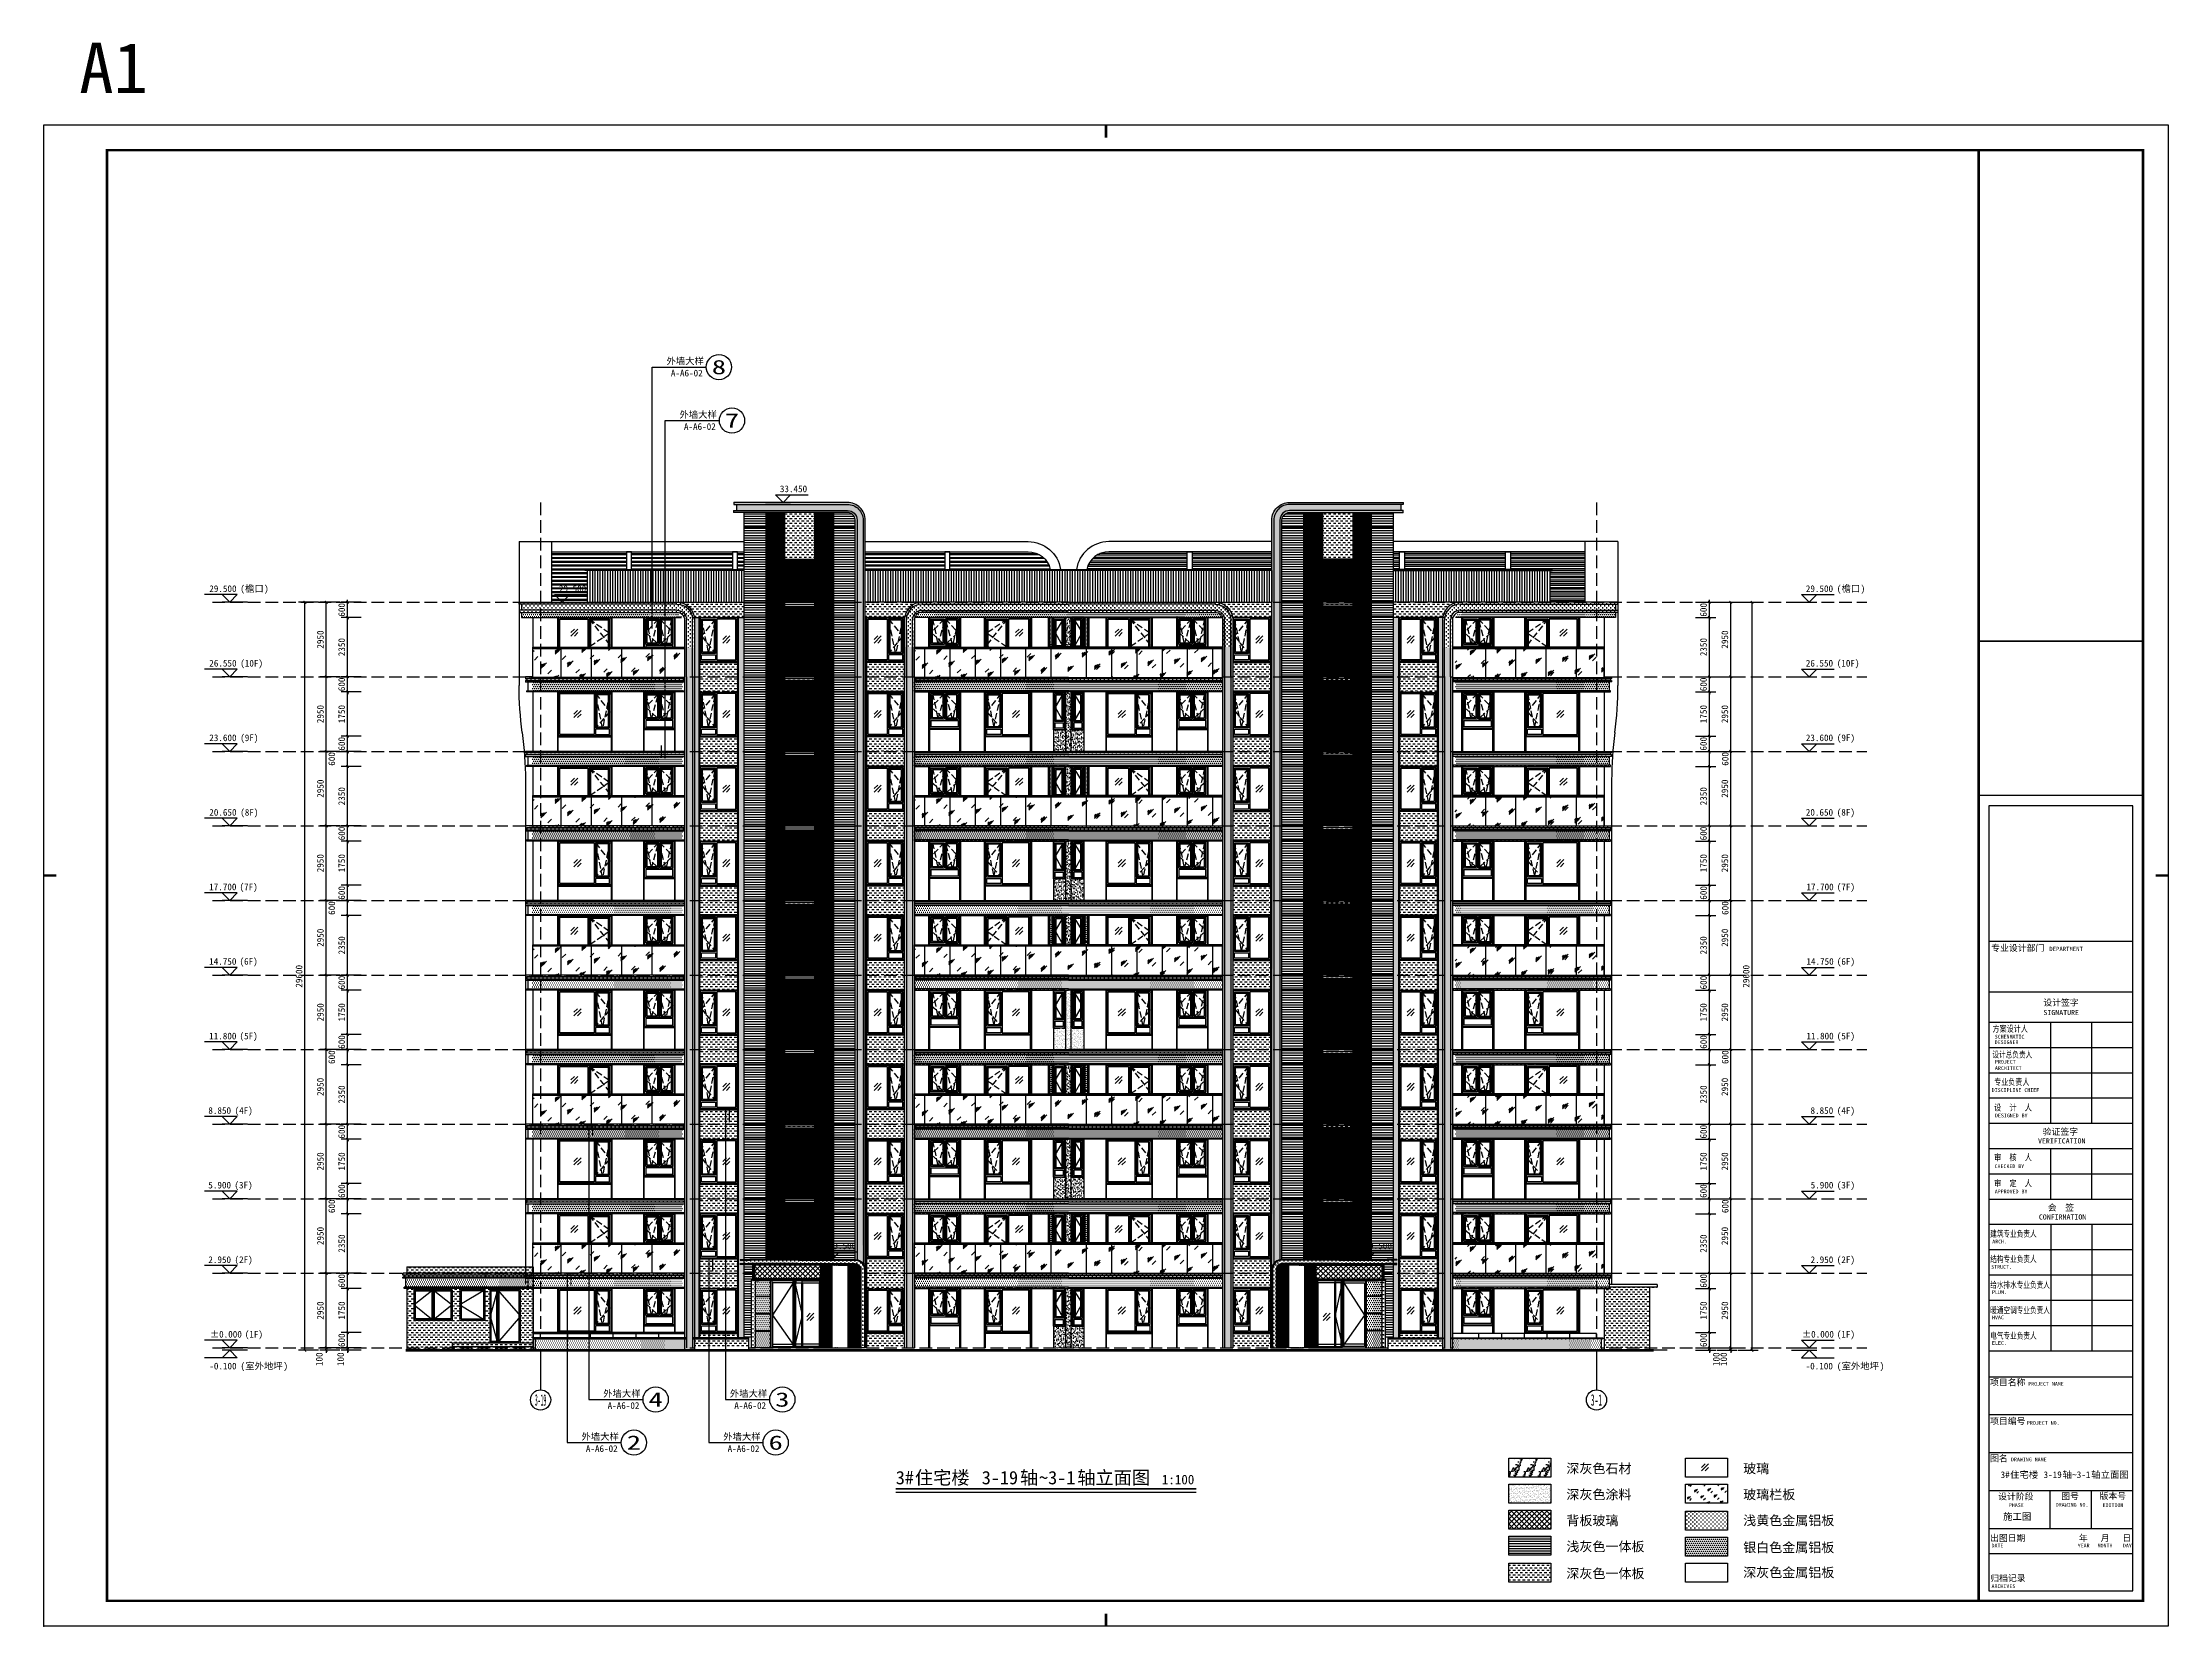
# Model space of a CAD drawing. Extents: x 646072 to 1012572, y -46617 to 16093.
# Drawn here: x 740172 to 824372, y -46617 to 16093 of the extents above; entities that cross this region are included whole.
import ezdxf
from ezdxf.enums import TextEntityAlignment as Align

# ---------------------------------------------------------------- set-up
doc = ezdxf.new("R2010")
doc.units = 0
doc.header["$LTSCALE"] = 1000
doc.header["$MEASUREMENT"] = 0
for name, pattern in [('3#楼-HZS$0$3#楼-HZS$0$__DASH', [0.35, 0.25, -0.1]), ('3#楼-HZS$0$3#楼-HZS$0$DASH', [0.35, 0.25, -0.1]), ('3#楼-HZS$0$DOTE', [2.42, 2, -0.2, 0.02, -0.2]), ('DASH', [0.35, 0.25, -0.1])]:
    doc.linetypes.add(name, pattern=pattern)
doc.layers.get('Defpoints').update_dxf_attribs({"color": 4, "linetype": 'DASH'})
for name, color, linetype in [('3#楼-HZS$0$3#楼-HZS$0$00-立面灰色金属看线', 252, 'Continuous'), ('3#楼-HZS$0$3#楼-HZS$0$00-立面米色看线', 31, 'Continuous'), ('3#楼-HZS$0$3#楼-HZS$0$00-立面银灰色线脚', 254, 'Continuous'), ('3#楼-HZS$0$3#楼-HZS$0$3#-轴号$0$A-ANNO-AXIS-CIRC', 3, 'Continuous'), ('3#楼-HZS$0$3#楼-HZS$0$3#-轴号$0$A-ANNO-AXIS-TEXT', 7, 'Continuous'), ('3#楼-HZS$0$3#楼-HZS$0$A-ANNO-SYMB', 3, 'Continuous'), ('3#楼-HZS$0$3#楼-HZS$0$A-DOOR', 51, 'Continuous'), ('3#楼-HZS$0$3#楼-HZS$0$A-LINE-浅灰色铝板幕墙', 115, 'Continuous'), ('3#楼-HZS$0$3#楼-HZS$0$A-LINE-浅灰色铝板幕墙-填充', 115, 'Continuous'), ('3#楼-HZS$0$3#楼-HZS$0$A-LINE-深灰色铝板', 252, 'Continuous'), ('3#楼-HZS$0$3#楼-HZS$0$A-ROOF', 241, 'Continuous'), ('3#楼-HZS$0$3#楼-HZS$0$DIM_ELEV', 3, 'Continuous'), ('3#楼-HZS$0$3#楼-HZS$0$DOTE', 1, '3#楼-HZS$0$DOTE'), ('3#楼-HZS$0$3#楼-HZS$0$ELEV-WIND', 4, 'Continuous'), ('3#楼-HZS$0$3#楼-HZS$0$PUB_DIM', 3, 'Continuous'), ('3#楼-HZS$0$3#楼-HZS$0$PUB_TEXT', 7, 'Continuous'), ('3#楼-HZS$0$3#楼-HZS$0$RAIL', 163, 'Continuous'), ('3#楼-HZS$0$3#楼-HZS$0$WINDOW', 4, 'Continuous'), ('3#楼-HZS$0$3#楼-HZS$0$填充-浅灰色涂料', 115, 'Continuous'), ('3#楼-HZS$0$3#楼-HZS$0$填充-浅黄色铝板', 30, 'Continuous'), ('3#楼-HZS$0$3#楼-HZS$0$填充-深灰色涂料', 11, 'Continuous'), ('3#楼-HZS$0$3#楼-HZS$0$填充-玻璃', 150, 'Continuous'), ('3#楼-HZS$0$3#楼-HZS$0$填充-真石漆', 145, 'Continuous'), ('3#楼-HZS$0$3#楼-HZS$0$填充-背板玻璃', 151, 'Continuous'), ('3#楼-HZS$0$3#楼-HZS$0$深灰色涂料', 151, 'Continuous'), ('3#楼-HZS$0$3#楼-HZS$0$轮廓', 255, 'Continuous'), ('3#楼-HZS$0$A-ANNO-INDX', 3, 'Continuous'), ('3#楼-HZS$0$A-ANNO-TEXT', 3, 'Continuous'), ('3#楼-HZS$0$ELEV-WIND', 4, 'Continuous'), ('3#楼-HZS$0$立面分缝', 5, 'Continuous'), ('A-ANNO-TEXT', 3, 'Continuous'), ('A1-无手签$0$A-ANNO-TTLB', 7, 'Continuous'), ('AXIS_TEXT', 7, 'Continuous'), ('图签$0$A-ANNO-TTLB', 7, 'Continuous')]:
    doc.layers.add(name, color=color, linetype=linetype)
doc.layers.add('图签$0$HIDDENLINE', color=250, linetype='Continuous', plot=False)
doc.layers.add('图签$0$PUB_TEXT', color=7, linetype='Continuous', lineweight=30)
doc.styles.add('3#楼-HZS$0$3#楼-HZS$0$3#-轴号$0$_TCH_AXIS', font='')
doc.styles.add('3#楼-HZS$0$3#楼-HZS$0$_TCH_DIM', font='')
doc.styles.add('3#楼-HZS$0$3#楼-HZS$0$_TCH_DIM_T3', font='')
doc.styles.add('3#楼-HZS$0$3#楼-HZS$0$Standard', font='')
doc.styles.add('3#楼-HZS$0$3#楼-HZS$0$黑体', font='')
doc.styles.add('3#楼-HZS$0$5#楼-HZS$0$Standard', font='')
doc.styles.add('3#楼-HZS$0$_TCH_DIM', font='')
doc.styles.add('3#楼-HZS$0$_TCH_LABEL', font='')
doc.styles.add('3#楼-HZS$0$Standard', font='')
doc.styles.add('A1-无手签$0$黑体', font='simhei.ttf')
doc.styles.add('COMPLEX', font='COMPLEX')
doc.styles.add('图签$0$03_F标_dims$0$_TCH_DIM', font='')
doc.styles.add('图签$0$楷体', font='simkai.ttf')
doc.styles.add('图签$0$黑体', font='simhei.ttf')
doc.styles.get('3#楼-HZS$0$3#楼-HZS$0$3#-轴号$0$_TCH_AXIS').set_extended_font_data('SimSun')
doc.styles.get('3#楼-HZS$0$3#楼-HZS$0$_TCH_DIM').set_extended_font_data('SimSun')
doc.styles.get('3#楼-HZS$0$3#楼-HZS$0$_TCH_DIM_T3').set_extended_font_data('SimSun')
doc.styles.get('3#楼-HZS$0$3#楼-HZS$0$Standard').set_extended_font_data('SimSun')
doc.styles.get('3#楼-HZS$0$3#楼-HZS$0$黑体').set_extended_font_data('SimSun')
doc.styles.get('3#楼-HZS$0$5#楼-HZS$0$Standard').set_extended_font_data('SimSun')
doc.styles.get('3#楼-HZS$0$_TCH_DIM').set_extended_font_data('SimSun')
doc.styles.get('3#楼-HZS$0$_TCH_LABEL').set_extended_font_data('SimSun')
doc.styles.get('3#楼-HZS$0$Standard').set_extended_font_data('SimSun')
doc.styles.get('图签$0$03_F标_dims$0$_TCH_DIM').set_extended_font_data('SimSun')
doc.dimstyles.new('3#楼-HZS$0$3#楼-HZS$0$_TCH_ARCH&&100', dxfattribs={"dimtxt": 264.345992, "dimasz": 100, "dimexe": 250, "dimexo": 300, "dimgap": 100, "dimtad": 1, "dimdec": 0, "dimzin": 0, "dimdsep": 46, "dimtxsty": '3#楼-HZS$0$3#楼-HZS$0$_TCH_DIM_T3', "dimblk": '3#楼-HZS$0$3#楼-HZS$0$_ArchTick', "dimcen": 0.09, "dimclrt": 7, "dimazin": 2, "dimtfac": 1, "dimtdec": 0, "dimtix": 1, "dimtmove": 2, "dimatfit": 3, "dimfxl": 100, "dimtolj": 1, "dimtzin": 0, "dimarcsym": 0})
pattern_1 = [(0, (247800.04, -52544.77), (79.375, 79.375), [39.6875, -119.0625]), (90, (247819.88, -52564.62), (-79.375, 79.375), [39.6875, -119.0625])]
pattern_2 = [(0, (247800.04, -92311.286), (79.375, 79.375), [39.6875, -119.0625]), (90, (247819.88, -92331.13), (-79.375, 79.375), [39.6875, -119.0625])]
pattern_3 = [(0, (245300.04, -50744.77), (39.6875, 79.375), [0, -79.375])]
pattern_4 = [(0, (245340.04, -50744.77), (39.6875, 79.375), [0, -79.375])]
pattern_5 = [(0, (246590.04, -50744.77), (39.6875, 79.375), [0, -79.375])]
pattern_6 = [(45, (518868.4, -67427), (-489.8836, 489.8836), [224, -576]), (45, (518964.4, -67387), (-489.8836, 489.8836), [96, -704]), (45, (518868.4, -67387), (-489.8836, 489.8836), [160, -640]), (45, (518916.4, -67427), (537.4012, -537.4012), [200, -600]), (45, (518868.4, -67467), (-489.8836, 489.8836), [320, -480]), (45, (518868.4, -67347), (-489.8836, 489.8836), [80, -720])]
pattern_7 = [(0, (245300.04, -50744.77), (79.375, 79.375), [39.6875, -119.0625]), (90, (245319.88, -50764.62), (-79.375, 79.375), [39.6875, -119.0625])]
pattern_8 = [(0, (245300.04, -53694.77), (39.6875, 79.375), [0, -79.375])]
pattern_9 = [(0, (245300.04, -56644.77), (39.6875, 79.375), [0, -79.375])]
pattern_10 = [(45, (518868.4, -73327), (-489.8836, 489.8836), [224, -576]), (45, (518964.4, -73287), (-489.8836, 489.8836), [96, -704]), (45, (518868.4, -73287), (-489.8836, 489.8836), [160, -640]), (45, (518916.4, -73327), (537.4012, -537.4012), [200, -600]), (45, (518868.4, -73367), (-489.8836, 489.8836), [320, -480]), (45, (518868.4, -73247), (-489.8836, 489.8836), [80, -720])]
pattern_11 = [(0, (245300.04, -59594.77), (39.6875, 79.375), [0, -79.375])]
pattern_12 = [(0, (245300.04, -62544.77), (39.6875, 79.375), [0, -79.375])]
pattern_13 = [(45, (518868.4, -79227), (-489.8836, 489.8836), [224, -576]), (45, (518964.4, -79187), (-489.8836, 489.8836), [96, -704]), (45, (518868.4, -79187), (-489.8836, 489.8836), [160, -640]), (45, (518916.4, -79227), (537.4012, -537.4012), [200, -600]), (45, (518868.4, -79267), (-489.8836, 489.8836), [320, -480]), (45, (518868.4, -79147), (-489.8836, 489.8836), [80, -720])]
pattern_14 = [(0, (245300.04, -65494.77), (39.6875, 79.375), [0, -79.375])]
pattern_15 = [(0, (245300.04, -68444.77), (39.6875, 79.375), [0, -79.375])]
pattern_16 = [(45, (518868.4, -85127), (-489.8836, 489.8836), [224, -576]), (45, (518964.4, -85087), (-489.8836, 489.8836), [96, -704]), (45, (518868.4, -85087), (-489.8836, 489.8836), [160, -640]), (45, (518916.4, -85127), (537.4012, -537.4012), [200, -600]), (45, (518868.4, -85167), (-489.8836, 489.8836), [320, -480]), (45, (518868.4, -85047), (-489.8836, 489.8836), [80, -720])]
pattern_17 = [(0, (245300.04, -71394.77), (39.6875, 79.375), [0, -79.375])]
pattern_18 = [(0, (245300.04, -115911.286), (79.375, 79.375), [39.6875, -119.0625]), (90, (245319.88, -115931.13), (-79.375, 79.375), [39.6875, -119.0625])]
pattern_19 = [(0, (245300.04, -115886.286), (79.375, 79.375), [39.6875, -119.0625]), (90, (245319.88, -115906.13), (-79.375, 79.375), [39.6875, -119.0625])]
pattern_20 = [(0, (245300.04, -74344.77), (39.6875, 79.375), [0, -79.375])]
pattern_21 = [(45, (518868.4, -91027), (-489.8836, 489.8836), [224, -576]), (45, (518964.4, -90987), (-489.8836, 489.8836), [96, -704]), (45, (518868.4, -90987), (-489.8836, 489.8836), [160, -640]), (45, (518916.4, -91027), (537.4012, -537.4012), [200, -600]), (45, (518868.4, -91067), (-489.8836, 489.8836), [320, -480]), (45, (518868.4, -90947), (-489.8836, 489.8836), [80, -720])]
pattern_22 = [(45, (518968.42, -67117.03), (-100.0001, 100.0001), []), (135, (518968.42, -67117.03), (-100.0001, -100.0001), [])]
pattern_23 = [(0, (518868.42, -67117.03), (79.375, 79.375), [39.6875, -119.0625]), (90, (518888.26, -67136.87), (-79.375, 79.375), [39.6875, -119.0625])]
pattern_24 = [(0, (22214.645, 74424.985), (39.6875, 79.375), [0, -79.375])]
pattern_25 = [(0, (247700.04, -52544.77), (79.375, 79.375), [39.6875, -119.0625]), (90, (247719.88, -52564.62), (-79.375, 79.375), [39.6875, -119.0625])]
pattern_26 = [(0, (245300.04, -92311.286), (79.375, 79.375), [39.6875, -119.0625]), (90, (245319.88, -92331.13), (-79.375, 79.375), [39.6875, -119.0625])]
pattern_27 = [(0, (245300.04, -92286.286), (79.375, 79.375), [39.6875, -119.0625]), (90, (245319.88, -92306.13), (-79.375, 79.375), [39.6875, -119.0625])]
pattern_28 = [(45, (533967.94, -67427), (-489.8836, 489.8836), [224, -576]), (45, (534063.94, -67387), (-489.8836, 489.8836), [96, -704]), (45, (533967.94, -67387), (-489.8836, 489.8836), [160, -640]), (45, (534015.94, -67427), (537.4012, -537.4012), [200, -600]), (45, (533967.94, -67467), (-489.8836, 489.8836), [320, -480]), (45, (533967.94, -67347), (-489.8836, 489.8836), [80, -720])]
pattern_29 = [(0, (245300.04, -95261.286), (79.375, 79.375), [39.6875, -119.0625]), (90, (245319.88, -95281.13), (-79.375, 79.375), [39.6875, -119.0625])]
pattern_30 = [(0, (245300.04, -95236.286), (79.375, 79.375), [39.6875, -119.0625]), (90, (245319.88, -95256.13), (-79.375, 79.375), [39.6875, -119.0625])]
pattern_31 = [(0, (245300.04, -98211.286), (79.375, 79.375), [39.6875, -119.0625]), (90, (245319.88, -98231.13), (-79.375, 79.375), [39.6875, -119.0625])]
pattern_32 = [(0, (245300.04, -98186.286), (79.375, 79.375), [39.6875, -119.0625]), (90, (245319.88, -98206.13), (-79.375, 79.375), [39.6875, -119.0625])]
pattern_33 = [(0, (245300.04, -101161.286), (79.375, 79.375), [39.6875, -119.0625]), (90, (245319.88, -101181.13), (-79.375, 79.375), [39.6875, -119.0625])]
pattern_34 = [(0, (245300.04, -101136.286), (79.375, 79.375), [39.6875, -119.0625]), (90, (245319.88, -101156.13), (-79.375, 79.375), [39.6875, -119.0625])]
pattern_35 = [(0, (245300.04, -104111.286), (79.375, 79.375), [39.6875, -119.0625]), (90, (245319.88, -104131.13), (-79.375, 79.375), [39.6875, -119.0625])]
pattern_36 = [(0, (245300.04, -104086.286), (79.375, 79.375), [39.6875, -119.0625]), (90, (245319.88, -104106.13), (-79.375, 79.375), [39.6875, -119.0625])]
pattern_37 = [(0, (245300.04, -107061.286), (79.375, 79.375), [39.6875, -119.0625]), (90, (245319.88, -107081.13), (-79.375, 79.375), [39.6875, -119.0625])]
pattern_38 = [(0, (245300.04, -107036.286), (79.375, 79.375), [39.6875, -119.0625]), (90, (245319.88, -107056.13), (-79.375, 79.375), [39.6875, -119.0625])]
pattern_39 = [(0, (245300.04, -110011.286), (79.375, 79.375), [39.6875, -119.0625]), (90, (245319.88, -110031.13), (-79.375, 79.375), [39.6875, -119.0625])]
pattern_40 = [(0, (245300.04, -109986.286), (79.375, 79.375), [39.6875, -119.0625]), (90, (245319.88, -110006.13), (-79.375, 79.375), [39.6875, -119.0625])]
pattern_41 = [(0, (245300.04, -112961.286), (79.375, 79.375), [39.6875, -119.0625]), (90, (245319.88, -112981.13), (-79.375, 79.375), [39.6875, -119.0625])]
pattern_42 = [(0, (245300.04, -112936.286), (79.375, 79.375), [39.6875, -119.0625]), (90, (245319.88, -112956.13), (-79.375, 79.375), [39.6875, -119.0625])]
pattern_43 = [(45, (533967.94, -73327), (-489.8836, 489.8836), [224, -576]), (45, (534063.94, -73287), (-489.8836, 489.8836), [96, -704]), (45, (533967.94, -73287), (-489.8836, 489.8836), [160, -640]), (45, (534015.94, -73327), (537.4012, -537.4012), [200, -600]), (45, (533967.94, -73367), (-489.8836, 489.8836), [320, -480]), (45, (533967.94, -73247), (-489.8836, 489.8836), [80, -720])]
pattern_44 = [(45, (533967.94, -79227), (-489.8836, 489.8836), [224, -576]), (45, (534063.94, -79187), (-489.8836, 489.8836), [96, -704]), (45, (533967.94, -79187), (-489.8836, 489.8836), [160, -640]), (45, (534015.94, -79227), (537.4012, -537.4012), [200, -600]), (45, (533967.94, -79267), (-489.8836, 489.8836), [320, -480]), (45, (533967.94, -79147), (-489.8836, 489.8836), [80, -720])]
pattern_45 = [(45, (533967.94, -85127), (-489.8836, 489.8836), [224, -576]), (45, (534063.94, -85087), (-489.8836, 489.8836), [96, -704]), (45, (533967.94, -85087), (-489.8836, 489.8836), [160, -640]), (45, (534015.94, -85127), (537.4012, -537.4012), [200, -600]), (45, (533967.94, -85167), (-489.8836, 489.8836), [320, -480]), (45, (533967.94, -85047), (-489.8836, 489.8836), [80, -720])]
pattern_46 = [(45, (533967.94, -91027), (-489.8836, 489.8836), [224, -576]), (45, (534063.94, -90987), (-489.8836, 489.8836), [96, -704]), (45, (533967.94, -90987), (-489.8836, 489.8836), [160, -640]), (45, (534015.94, -91027), (537.4012, -537.4012), [200, -600]), (45, (533967.94, -91067), (-489.8836, 489.8836), [320, -480]), (45, (533967.94, -90947), (-489.8836, 489.8836), [80, -720])]
pattern_47 = [(0, (518868.42, -67467.03), (39.6875, 79.375), [0, -79.375])]
pattern_48 = [(0, (518868.42, -73367.03), (39.6875, 79.375), [0, -79.375])]
pattern_49 = [(0, (518868.42, -79267.03), (39.6875, 79.375), [0, -79.375])]
pattern_50 = [(0, (518868.42, -85167.03), (39.6875, 79.375), [0, -79.375])]
pattern_51 = [(0, (518868.42, -91067.03), (39.6875, 79.375), [0, -79.375])]
pattern_52 = [(0, (518868.42, -67467.03), (79.375, 79.375), [39.6875, -119.0625]), (90, (518888.26, -67486.87), (-79.375, 79.375), [39.6875, -119.0625])]
pattern_53 = [(0, (518968.42, -67467.03), (95.25, 95.25), [95.25, -95.25])]
pattern_54 = [(0, (245300.04, -50744.77), (0, 95.25), [])]
pattern_55 = [(0, (245300.04, -50744.77), (95.25, 95.25), [95.25, -95.25])]
pattern_56 = [(0, (518668.42, -67467.03), (95.25, 95.25), [95.25, -95.25])]
pattern_57 = [(0, (518868.42, -67467.03), (95.25, 95.25), [95.25, -95.25])]
pattern_58 = [(0, (518668.42, -70417.03), (95.25, 95.25), [95.25, -95.25])]
pattern_59 = [(0, (518668.42, -73367.03), (95.25, 95.25), [95.25, -95.25])]
pattern_60 = [(0, (518668.42, -76317.03), (95.25, 95.25), [95.25, -95.25])]
pattern_61 = [(0, (518668.42, -79267.03), (95.25, 95.25), [95.25, -95.25])]
pattern_62 = [(0, (518668.42, -82217.03), (95.25, 95.25), [95.25, -95.25])]
pattern_63 = [(0, (518668.42, -85167.03), (95.25, 95.25), [95.25, -95.25])]
pattern_64 = [(0, (518668.42, -88117.03), (95.25, 95.25), [95.25, -95.25])]
pattern_65 = [(0, (518868.42, -70417.03), (95.25, 95.25), [95.25, -95.25])]
pattern_66 = [(0, (518868.42, -73367.03), (95.25, 95.25), [95.25, -95.25])]
pattern_67 = [(0, (518868.42, -76317.03), (95.25, 95.25), [95.25, -95.25])]
pattern_68 = [(0, (518868.42, -79267.03), (95.25, 95.25), [95.25, -95.25])]
pattern_69 = [(0, (518868.42, -82217.03), (95.25, 95.25), [95.25, -95.25])]
pattern_70 = [(0, (518868.42, -85167.03), (95.25, 95.25), [95.25, -95.25])]
pattern_71 = [(0, (518868.42, -88117.03), (95.25, 95.25), [95.25, -95.25])]
pattern_72 = [(0, (518868.42, -91067.03), (95.25, 95.25), [95.25, -95.25])]
pattern_73 = [(37.5, (22214.64, 74424.99), (-4.000078, 122.353309), [0, -96.52, 0, -107.95, 0, -103.1875]), (7.5, (22214.64, 74424.99), (112.38082, 179.206275), [0, -52.07, 0, -86.995, 0, -33.3375]), (327.5, (22136.54, 74424.99), (197.748093, 0.359296), [0, -31.75, 0, -114.3, 0, -149.225]), (317.5, (22136.54, 74424.99), (190.889113, 55.73233), [0, -15.875, 0, -74.93, 0, -85.725])]
pattern_74 = [(0, (22214.645, 74424.985), (0, 95.25), [])]
pattern_75 = [(0, (520598.35, -67467.03), (95.25, 95.25), [95.25, -95.25])]
pattern_76 = [(0, (14714.645, 74424.985), (79.375, 79.375), [39.6875, -119.0625]), (90, (14734.49, 74405.14), (-79.375, 79.375), [39.6875, -119.0625])]
pattern_77 = [(0, (14714.645, 74424.985), (39.6875, 79.375), [0, -79.375])]

msp = doc.modelspace()

# ---------------------------------------------------------------- texts
for s, style, p in [('深灰色石材', '3#楼-HZS$0$3#楼-HZS$0$Standard', (800498.1, -40516)), ('玻璃', '3#楼-HZS$0$5#楼-HZS$0$Standard', (807498.1, -40516)), ('深灰色涂料', '3#楼-HZS$0$3#楼-HZS$0$Standard', (800498.1, -41545.2)), ('玻璃栏板', '3#楼-HZS$0$3#楼-HZS$0$Standard', (807498.1, -41545.2)), ('背板玻璃', '3#楼-HZS$0$3#楼-HZS$0$黑体', (800498.1, -42574.4)), ('浅黄色金属铝板', '3#楼-HZS$0$3#楼-HZS$0$Standard', (807498.1, -42571.2)), ('浅灰色一体板', '3#楼-HZS$0$3#楼-HZS$0$Standard', (800498.1, -43603.6)), ('银白色金属铝板', '3#楼-HZS$0$3#楼-HZS$0$Standard', (807498.1, -43639.2)), ('深灰色一体板', '3#楼-HZS$0$3#楼-HZS$0$Standard', (800498.1, -44668.4)), ('深灰色金属铝板', '3#楼-HZS$0$3#楼-HZS$0$Standard', (807498.1, -44629.6))]:
    msp.add_text(s, height=377.64, dxfattribs=dict(style=style)).set_placement(p)
at = {"layer": '3#楼-HZS$0$3#楼-HZS$0$PUB_TEXT', "color": 7, "style": '3#楼-HZS$0$3#楼-HZS$0$_TCH_DIM'}
for s, height, p in [('33.450', 264.35, (769361.4, -1696.8)), ('29.500', 264.35, (746773.2, -5646.8)), ('(', 264.3, (747999, -5646.8)), ('檐口', 264.35, (748188, -5646.8)), (')', 264.3, (748944.1, -5646.8)), ('29.500', 264.35, (809976.5, -5646.8)), ('(', 264.3, (811202.2, -5646.8)), ('檐口', 264.35, (811391.3, -5646.8)), (')', 264.3, (812147.4, -5646.8)), ('26.550', 264.35, (746773.2, -8596.8)), ('(10F)', 264.35, (747999, -8596.8)), ('26.550', 264.35, (809976.5, -8596.8)), ('(10F)', 264.35, (811202.2, -8596.8)), ('23.600', 264.35, (746773.2, -11546.8)), ('(9F)', 264.35, (747999, -11546.8)), ('23.600', 264.35, (809976.5, -11546.8)), ('(9F)', 264.35, (811202.2, -11546.8)), ('20.650', 264.35, (746773.2, -14496.8)), ('(8F)', 264.35, (747999, -14496.8)), ('20.650', 264.35, (809976.5, -14496.8)), ('(8F)', 264.35, (811202.2, -14496.8)), ('17.700', 264.35, (746768.4, -17446.8)), ('(7F)', 264.35, (747970.6, -17446.8)), ('17.700', 264.35, (810000.1, -17446.8)), ('(7F)', 264.35, (811202.2, -17446.8)), ('14.750', 264.35, (746768.4, -20396.8)), ('(6F)', 264.35, (747970.6, -20396.8)), ('14.750', 264.35, (810000.1, -20396.8)), ('(6F)', 264.35, (811202.2, -20396.8)), ('11.800', 264.35, (746768.4, -23346.8)), ('(5F)', 264.35, (747970.6, -23346.8)), ('11.800', 264.35, (810000.1, -23346.8)), ('(5F)', 264.35, (811202.2, -23346.8)), ('8.850', 264.35, (746736, -26296.8)), ('(4F)', 264.35, (747775.7, -26296.8)), ('8.850', 264.35, (810162.5, -26296.8)), ('(4F)', 264.35, (811202.2, -26296.8)), ('5.900', 264.35, (746734.8, -29246.8)), ('(3F)', 264.35, (747768.6, -29246.8)), ('5.900', 264.35, (810168.4, -29246.8)), ('(3F)', 264.35, (811202.2, -29246.8)), ('2.950', 264.35, (746735.4, -32196.8)), ('(2F)', 264.35, (747772.1, -32196.8)), ('2.950', 264.35, (810165.5, -32196.8)), ('(2F)', 264.35, (811202.2, -32196.8)), ('%%P0.000', 264.35, (746803, -35146.8)), ('(1F)', 264.35, (748177.9, -35146.8)), ('%%P0.000', 264.35, (809827.3, -35146.8)), ('(1F)', 264.35, (811202.2, -35146.8)), ('-0.100', 264.35, (746774.6, -36406.8)), ('(', 264.3, (748007.8, -36406.8)), ('室外地坪', 264.35, (748196.8, -36406.8)), (')', 264.3, (749709.1, -36406.8)), ('-0.100', 264.35, (809969.1, -36406.8)), ('(', 264.3, (811202.2, -36406.8)), ('室外地坪', 264.35, (811391.3, -36406.8)), (')', 264.3, (812903.5, -36406.8))]:
    msp.add_text(s, height=height, dxfattribs=at).set_placement(p)
at = {"layer": '3#楼-HZS$0$A-ANNO-TEXT', "color": 7, "style": '3#楼-HZS$0$_TCH_DIM'}
for s, p in [('外墙大样', (764873, 3358.4)), ('A-A6-02', (765047.2, 2884)), ('外墙大样', (765389.9, 1241.6)), ('A-A6-02', (765564.2, 767.3)), ('外墙大样', (762368.7, -37494.2)), ('A-A6-02', (762542.9, -37968.5)), ('外墙大样', (767382.8, -37494.2)), ('A-A6-02', (767557.1, -37968.5)), ('外墙大样', (761507.3, -39198.6)), ('A-A6-02', (761681.6, -39672.9)), ('外墙大样', (767119.4, -39198.6)), ('A-A6-02', (767293.6, -39672.9))]:
    msp.add_text(s, height=264.35, dxfattribs=at).set_placement(p)
at = {"layer": '3#楼-HZS$0$A-ANNO-TEXT', "color": 7, "style": '3#楼-HZS$0$_TCH_LABEL', "width": 1.398438}
for s, p, p2 in [('8', (766666, 2970.5), (767231.7, 2970.5)), ('7', (767183, 853.8), (767748.6, 853.8)), ('4', (764161.7, -37882), (764727.4, -37882)), ('3', (769175.8, -37882), (769741.5, -37882)), ('2', (763300.4, -39586.4), (763866, -39586.4)), ('6', (768912.4, -39586.4), (769478.1, -39586.4))]:
    msp.add_text(s, height=565.7, dxfattribs=at).set_placement(p, p2, align=Align.FIT)
at = {"layer": '3#楼-HZS$0$A-ANNO-TEXT', "style": '3#楼-HZS$0$Standard'}
for s, height, p in [('住宅楼', 264.35, (818065.1, -40705.5)), ('轴', 264.3, (820144.4, -40705.5)), ('轴立面图', 264.35, (821278.6, -40705.5)), ('3#', 264.35, (817687, -40705.5)), ('3-19', 264.35, (819388.3, -40705.5)), ('~3-1', 264.35, (820522.5, -40705.5))]:
    msp.add_text(s, height=height, dxfattribs=at).set_placement(p)
at = {"layer": 'A-ANNO-TEXT', "color": 7, "style": '3#楼-HZS$0$3#楼-HZS$0$Standard'}
for s, height, p in [('住宅楼', 528.69, (774706.4, -40954.2, 0)), ('轴', 528.7, (778865.1, -40954.2, 0)), ('轴立面图', 528.69, (781133.4, -40954.2, 0)), ('3#', 528.69, (773950.3, -40954.2, 0)), ('3-19', 528.69, (777352.8, -40954.2, 0)), ('~3-1', 528.69, (779621.2, -40954.2, 0)), ('1:100', 377.64, (784483.4, -40954.2, 0))]:
    msp.add_text(s, height=height, dxfattribs=at).set_placement(p)
at = {"layer": 'A1-无手签$0$A-ANNO-TTLB', "style": 'A1-无手签$0$黑体'}
msp.add_text('A1', height=2000, dxfattribs=at).set_placement((741623.7, 14093.5))
at = {"layer": '图签$0$A-ANNO-TTLB'}
for s, height, style, p in [('专业设计部门', 250, '图签$0$楷体', (817316.5, -19856.9)), ('DEPARTMENT', 170, '图签$0$黑体', (819616, -19854.4)), ('设计签字', 250, '图签$0$楷体', (819376.4, -22015.9)), ('SIGNATURE', 200, '图签$0$黑体', (819381.8, -22385.7)), ('SCHENMATIC', 150, '图签$0$黑体', (817454, -23317.1)), ('DESIGNER', 150, '图签$0$黑体', (817454, -23534.3)), ('ARCHITECT', 150, '图签$0$黑体', (817462.7, -24560.4)), ('PROJECT', 150, '图签$0$黑体', (817462.7, -24310.8)), ('DISCIPLINE CHIEF', 150, '图签$0$黑体', (817337.2, -25427.6)), ('DESIGNED BY', 150, '图签$0$黑体', (817464.3, -26434.2)), ('验证签字', 250, '图签$0$楷体', (819354, -27127)), ('VERIFICATION', 200, '图签$0$黑体', (819168.8, -27466.6)), ('CHECKED BY', 150, '图签$0$黑体', (817448.7, -28442.7)), ('APPROVED BY', 150, '图签$0$黑体', (817457.6, -29441.9)), ('CONFIRMATION', 200, '图签$0$黑体', (819201.8, -30475.8)), ('会  签', 250, '图签$0$楷体', (819554.5, -30128.8)), ('ARCH.', 150, '图签$0$黑体', (817356.2, -31423.2)), ('STRUCT.', 150, '图签$0$黑体', (817316.1, -32426.6)), ('PLUM.', 150, '图签$0$黑体', (817346.2, -33424.4)), ('HVAC', 150, '图签$0$黑体', (817346.2, -34424.4)), ('ELEC.', 150, '图签$0$黑体', (817346.2, -35436.8)), ('项目名称', 250, '图签$0$楷体', (817270, -37043.3)), ('PROJECT NAME', 150, '图签$0$黑体', (818780.1, -37055.4)), ('项目编号', 250, '图签$0$楷体', (817270, -38575.3)), ('PROJECT NO.', 150, '图签$0$黑体', (818731.8, -38598)), ('图名', 250, '图签$0$楷体', (817270, -40050.5)), ('DRAWING NAME', 150, '图签$0$黑体', (818098, -40045.1)), ('版本号', 250, '图签$0$楷体', (821605.1, -41538.9)), ('设计阶段', 250, '图签$0$楷体', (817589.1, -41559.8)), ('PHASE', 150, '图签$0$黑体', (818012.8, -41849.5)), ('DRAWING NO.', 150, '图签$0$黑体', (819872.4, -41838.3)), ('图号', 250, '图签$0$楷体', (820089.5, -41548.5)), ('EDITION', 150, '图签$0$黑体', (821724.2, -41851.2)), ('出图日期', 250, '图签$0$楷体', (817270, -43204)), ('年   月   日', 250, '图签$0$楷体', (820790.4, -43204)), ('DATE', 150, '图签$0$黑体', (817327.8, -43452.7)), ('YEAR', 150, '图签$0$黑体', (820739.9, -43452.7)), ('MONTH', 150, '图签$0$黑体', (821528.7, -43452.7)), ('DAY', 150, '图签$0$黑体', (822529.5, -43452.7)), ('归档记录', 250, '图签$0$楷体', (817276.7, -44790.6)), ('ARCHIVES', 150, '图签$0$黑体', (817328.5, -45057.7))]:
    msp.add_text(s, height=height, dxfattribs=dict(at, style=style)).set_placement(p)
at = {"layer": '图签$0$A-ANNO-TTLB', "style": '图签$0$楷体'}
for s, width, p in [('方案设计人', 0.8, (817366.4, -23053.4)), ('设计总负责人', 0.75, (817363.2, -24073.2)), ('专业负责人', 0.8, (817431.4, -25161.8)), ('设  计  人', 0.8, (817431.4, -26172.6)), ('审  核  人', 0.8, (817431.4, -28141.1)), ('审  定  人', 0.8, (817431.4, -29166.9)), ('建筑专业负责人', 0.75, (817275.2, -31164.8)), ('结构专业负责人', 0.75, (817275.2, -32164.8)), ('给水排水专业负责人', 0.75, (817275.2, -33185.4)), ('暖通空调专业负责人', 0.75, (817275.2, -34185.4)), ('电气专业负责人', 0.75, (817275.2, -35199.1))]:
    msp.add_text(s, height=250, dxfattribs=dict(at, width=width)).set_placement(p)
at = {"layer": '图签$0$PUB_TEXT', "color": 1, "style": '图签$0$03_F标_dims$0$_TCH_DIM'}
msp.add_text('施工图', height=265.82, dxfattribs=at).set_placement((818344.1, -42358.6), align=Align.CENTER)

# ---------------------------------------------------------------- blocks, each defined once
blk = doc.blocks.new('3#楼-HZS$0$3#楼-HZS$0$asfghs+jh')
at = {"layer": '3#楼-HZS$0$3#楼-HZS$0$00-立面米色看线'}
for p, q in [((111576, -135161, 0), (105326, -135161, 0)), ((105326, -135241, 0), (111576, -135241, 0)), ((105326, -135481, 0), (111576, -135481, 0)), ((111576, -135561, 0), (105326, -135561, 0)), ((111576, -135241, 0), (111576, -135161, 0)), ((111576, -135481, 0), (111576, -135561, 0)), ((104626, -135861, 0), (104626, -138111, 0)), ((104706, -138111, 0), (104706, -135861, 0)), ((104946, -138111, 0), (104946, -135861, 0)), ((105026, -135861, 0), (105026, -138111, 0))]:
    blk.add_line(p, q, dxfattribs=at)
at = {"layer": '3#楼-HZS$0$3#楼-HZS$0$00-立面米色看线', "color": 251}
blk.add_line((111326, -142205, 0), (111326, -162161, 0), dxfattribs=at)
at = {"layer": '3#楼-HZS$0$3#楼-HZS$0$00-立面米色看线', "elevation": 0}
blk.add_lwpolyline([(111476, -135241), (111476, -135481)], dxfattribs=at)
at = {"layer": '3#楼-HZS$0$3#楼-HZS$0$00-立面米色看线', "color": 251, "elevation": 0}
blk.add_lwpolyline([(111576, -135161), (111576, -138461)], dxfattribs=at)
at = {"layer": '3#楼-HZS$0$3#楼-HZS$0$00-立面米色看线'}
for radius in [700, 620, 380, 300]:
    blk.add_arc((105326, -135861, 0), radius, 90, 180, dxfattribs=at)
at = {"layer": '3#楼-HZS$0$3#楼-HZS$0$00-立面米色看线', "color": 251}
for centre, start, end in [((97259, -138429, 0), 352.42269, 359.87239), ((125643, -142205, 0), 172.42269, 180)]:
    blk.add_arc(centre, 14317, start, end, dxfattribs=at)
blk = doc.blocks.new('3#楼-HZS$0$3#楼-HZS$0$yhtghgfjuhgjghjg')
at = {"elevation": 0}
for points in [[(63100, -131711), (64300, -131711)], [(63100, -133411), (64300, -133411)], [(63100, -133481), (64300, -133481)], [(63100, -133561), (64300, -133561)], [(63100, -133611), (64300, -133611)], [(63100, -136361), (64300, -136361)], [(63100, -136431), (64300, -136431)], [(63100, -136511), (64300, -136511)], [(63100, -136561), (64300, -136561)], [(63100, -139311), (64300, -139311)], [(63100, -139381), (64300, -139381)], [(63100, -139461), (64300, -139461)], [(63100, -139511), (64300, -139511)], [(63100, -142261), (64300, -142261)], [(63100, -142331), (64300, -142331)], [(63100, -142411), (64300, -142411)], [(63100, -142461), (64300, -142461)], [(63100, -145211), (64300, -145211)], [(63100, -145281), (64300, -145281)], [(63100, -145361), (64300, -145361)], [(63100, -145411), (64300, -145411)], [(63100, -148161), (64300, -148161)], [(63100, -148231), (64300, -148231)], [(63100, -148311), (64300, -148311)], [(63100, -148361), (64300, -148361)], [(63100, -151111), (64300, -151111)], [(63100, -151181), (64300, -151181)], [(63100, -151261), (64300, -151261)], [(63100, -151311), (64300, -151311)], [(63100, -154061), (64300, -154061)], [(63100, -154131), (64300, -154131)], [(63100, -154211), (64300, -154211)], [(63100, -154261), (64300, -154261)], [(63100, -157011), (64300, -157011)], [(63100, -157081), (64300, -157081)], [(63100, -157161), (64300, -157161)], [(63100, -157211), (64300, -157211)]]:
    blk.add_lwpolyline(points, dxfattribs=at)
at = {"layer": '3#楼-HZS$0$3#楼-HZS$0$00-立面灰色金属看线', "elevation": 0}
for points in [[(62370, -129861), (62370, -159411)], [(62370, -129865), (62370, -159411)], [(62400, -129865), (62400, -159411)], [(62450, -129865), (62450, -159411)], [(62480, -129865), (62480, -159411)], [(62530, -129865), (62530, -159411)], [(62560, -129865), (62560, -159411)], [(62610, -129865), (62610, -159411)], [(62640, -129865), (62640, -159411)], [(62690, -129865), (62690, -159411)], [(62720, -129865), (62720, -159411)], [(62770, -129865), (62770, -159411)], [(62800, -129865), (62800, -159411)], [(62850, -129865), (62850, -159411)], [(62880, -129865), (62880, -159411)], [(62930, -129865), (62930, -159411)], [(62960, -129865), (62960, -159411)], [(63010, -129865), (63010, -159411)], [(63040, -129865), (63040, -159411)], [(64380, -129861), (64380, -159411)], [(64410, -129861), (64410, -159411)], [(64460, -129861), (64460, -159411)], [(64490, -129861), (64490, -159411)], [(64540, -129861), (64540, -159411)], [(64570, -129861), (64570, -159411)], [(64620, -129861), (64620, -159411)], [(64650, -129861), (64650, -159411)], [(64700, -129861), (64700, -159411)], [(64730, -129861), (64730, -159411)], [(64780, -129861), (64780, -159411)], [(64810, -129861), (64810, -159411)], [(64860, -129861), (64860, -159411)], [(64890, -129861), (64890, -159411)], [(64940, -129861), (64940, -159411)], [(64970, -129861), (64970, -159411)], [(65020, -129861), (65020, -159411)], [(65050, -129861), (65050, -159411)], [(63145, -131711), (63145, -133411)], [(63175, -131711), (63175, -133411)], [(63225, -131711), (63225, -133411)], [(63255, -131711), (63255, -133411)], [(63305, -131711), (63305, -133411)], [(63335, -131711), (63335, -133411)], [(63385, -131711), (63385, -133411)], [(63415, -131711), (63415, -133411)], [(63465, -131711), (63465, -133411)], [(63495, -131711), (63495, -133411)], [(63545, -131711), (63545, -133411)], [(63575, -131711), (63575, -133411)], [(63625, -131711), (63625, -133411)], [(63655, -131711), (63655, -133411)], [(63705, -131711), (63705, -133411)], [(63735, -131711), (63735, -133411)], [(63785, -131711), (63785, -133411)], [(63815, -131711), (63815, -133411)], [(63865, -131711), (63865, -133411)], [(63895, -131711), (63895, -133411)], [(63945, -131711), (63945, -133411)], [(63975, -131711), (63975, -133411)], [(64025, -131711), (64025, -133411)], [(64055, -131711), (64055, -133411)], [(64105, -131711), (64105, -133411)], [(64135, -131711), (64135, -133411)], [(64185, -131711), (64185, -133411)], [(64215, -131711), (64215, -133411)], [(64265, -131711), (64265, -133411)], [(64295, -131711), (64295, -133411)], [(63145, -133611), (63145, -136361)], [(63175, -133611), (63175, -136361)], [(63225, -133611), (63225, -136361)], [(63255, -133611), (63255, -136361)], [(63305, -133611), (63305, -136361)], [(63335, -133611), (63335, -136361)], [(63385, -133611), (63385, -136361)], [(63415, -133611), (63415, -136361)], [(63465, -133611), (63465, -136361)], [(63495, -133611), (63495, -136361)], [(63545, -133611), (63545, -136361)], [(63575, -133611), (63575, -136361)], [(63625, -133611), (63625, -136361)], [(63655, -133611), (63655, -136361)], [(63705, -133611), (63705, -136361)], [(63735, -133611), (63735, -136361)], [(63785, -133611), (63785, -136361)], [(63815, -133611), (63815, -136361)], [(63865, -133611), (63865, -136361)], [(63895, -133611), (63895, -136361)], [(63945, -133611), (63945, -136361)], [(63975, -133611), (63975, -136361)], [(64025, -133611), (64025, -136361)], [(64055, -133611), (64055, -136361)], [(64105, -133611), (64105, -136361)], [(64135, -133611), (64135, -136361)], [(64185, -133611), (64185, -136361)], [(64215, -133611), (64215, -136361)], [(64265, -133611), (64265, -136361)], [(64295, -133611), (64295, -136361)], [(63145, -136561), (63145, -139311)], [(63175, -136561), (63175, -139311)], [(63225, -136561), (63225, -139311)], [(63255, -136561), (63255, -139311)], [(63305, -136561), (63305, -139311)], [(63335, -136561), (63335, -139311)], [(63385, -136561), (63385, -139311)], [(63415, -136561), (63415, -139311)], [(63465, -136561), (63465, -139311)], [(63495, -136561), (63495, -139311)], [(63545, -136561), (63545, -139311)], [(63575, -136561), (63575, -139311)], [(63625, -136561), (63625, -139311)], [(63655, -136561), (63655, -139311)], [(63705, -136561), (63705, -139311)], [(63735, -136561), (63735, -139311)], [(63785, -136561), (63785, -139311)], [(63815, -136561), (63815, -139311)], [(63865, -136561), (63865, -139311)], [(63895, -136561), (63895, -139311)], [(63945, -136561), (63945, -139311)], [(63975, -136561), (63975, -139311)], [(64025, -136561), (64025, -139311)], [(64055, -136561), (64055, -139311)], [(64105, -136561), (64105, -139311)], [(64135, -136561), (64135, -139311)], [(64185, -136561), (64185, -139311)], [(64215, -136561), (64215, -139311)], [(64265, -136561), (64265, -139311)], [(64295, -136561), (64295, -139311)], [(63145, -139511), (63145, -142261)], [(63175, -139511), (63175, -142261)], [(63225, -139511), (63225, -142261)], [(63255, -139511), (63255, -142261)], [(63305, -139511), (63305, -142261)], [(63335, -139511), (63335, -142261)], [(63385, -139511), (63385, -142261)], [(63415, -139511), (63415, -142261)], [(63465, -139511), (63465, -142261)], [(63495, -139511), (63495, -142261)], [(63545, -139511), (63545, -142261)], [(63575, -139511), (63575, -142261)], [(63625, -139511), (63625, -142261)], [(63655, -139511), (63655, -142261)], [(63705, -139511), (63705, -142261)], [(63735, -139511), (63735, -142261)], [(63785, -139511), (63785, -142261)], [(63815, -139511), (63815, -142261)], [(63865, -139511), (63865, -142261)], [(63895, -139511), (63895, -142261)], [(63945, -139511), (63945, -142261)], [(63975, -139511), (63975, -142261)], [(64025, -139511), (64025, -142261)], [(64055, -139511), (64055, -142261)], [(64105, -139511), (64105, -142261)], [(64135, -139511), (64135, -142261)], [(64185, -139511), (64185, -142261)], [(64215, -139511), (64215, -142261)], [(64265, -139511), (64265, -142261)], [(64295, -139511), (64295, -142261)], [(63145, -142461), (63145, -145211)], [(63175, -142461), (63175, -145211)], [(63225, -142461), (63225, -145211)], [(63255, -142461), (63255, -145211)], [(63305, -142461), (63305, -145211)], [(63335, -142461), (63335, -145211)], [(63385, -142461), (63385, -145211)], [(63415, -142461), (63415, -145211)], [(63465, -142461), (63465, -145211)], [(63495, -142461), (63495, -145211)], [(63545, -142461), (63545, -145211)], [(63575, -142461), (63575, -145211)], [(63625, -142461), (63625, -145211)], [(63655, -142461), (63655, -145211)], [(63705, -142461), (63705, -145211)], [(63735, -142461), (63735, -145211)], [(63785, -142461), (63785, -145211)], [(63815, -142461), (63815, -145211)], [(63865, -142461), (63865, -145211)], [(63895, -142461), (63895, -145211)], [(63945, -142461), (63945, -145211)], [(63975, -142461), (63975, -145211)], [(64025, -142461), (64025, -145211)], [(64055, -142461), (64055, -145211)], [(64105, -142461), (64105, -145211)], [(64135, -142461), (64135, -145211)], [(64185, -142461), (64185, -145211)], [(64215, -142461), (64215, -145211)], [(64265, -142461), (64265, -145211)], [(64295, -142461), (64295, -145211)], [(63145, -145411), (63145, -148161)], [(63175, -145411), (63175, -148161)], [(63225, -145411), (63225, -148161)], [(63255, -145411), (63255, -148161)], [(63305, -145411), (63305, -148161)], [(63335, -145411), (63335, -148161)], [(63385, -145411), (63385, -148161)], [(63415, -145411), (63415, -148161)], [(63465, -145411), (63465, -148161)], [(63495, -145411), (63495, -148161)], [(63545, -145411), (63545, -148161)], [(63575, -145411), (63575, -148161)], [(63625, -145411), (63625, -148161)], [(63655, -145411), (63655, -148161)], [(63705, -145411), (63705, -148161)], [(63735, -145411), (63735, -148161)], [(63785, -145411), (63785, -148161)], [(63815, -145411), (63815, -148161)], [(63865, -145411), (63865, -148161)], [(63895, -145411), (63895, -148161)], [(63945, -145411), (63945, -148161)], [(63975, -145411), (63975, -148161)], [(64025, -145411), (64025, -148161)], [(64055, -145411), (64055, -148161)], [(64105, -145411), (64105, -148161)], [(64135, -145411), (64135, -148161)], [(64185, -145411), (64185, -148161)], [(64215, -145411), (64215, -148161)], [(64265, -145411), (64265, -148161)], [(64295, -145411), (64295, -148161)], [(63145, -148361), (63145, -151111)], [(63175, -148361), (63175, -151111)], [(63225, -148361), (63225, -151111)], [(63255, -148361), (63255, -151111)], [(63305, -148361), (63305, -151111)], [(63335, -148361), (63335, -151111)], [(63385, -148361), (63385, -151111)], [(63415, -148361), (63415, -151111)], [(63465, -148361), (63465, -151111)], [(63495, -148361), (63495, -151111)], [(63545, -148361), (63545, -151111)], [(63575, -148361), (63575, -151111)], [(63625, -148361), (63625, -151111)], [(63655, -148361), (63655, -151111)], [(63705, -148361), (63705, -151111)], [(63735, -148361), (63735, -151111)], [(63785, -148361), (63785, -151111)], [(63815, -148361), (63815, -151111)], [(63865, -148361), (63865, -151111)], [(63895, -148361), (63895, -151111)], [(63945, -148361), (63945, -151111)], [(63975, -148361), (63975, -151111)], [(64025, -148361), (64025, -151111)], [(64055, -148361), (64055, -151111)], [(64105, -148361), (64105, -151111)], [(64135, -148361), (64135, -151111)], [(64185, -148361), (64185, -151111)], [(64215, -148361), (64215, -151111)], [(64265, -148361), (64265, -151111)], [(64295, -148361), (64295, -151111)], [(63145, -151311), (63145, -154061)], [(63175, -151311), (63175, -154061)], [(63225, -151311), (63225, -154061)], [(63255, -151311), (63255, -154061)], [(63305, -151311), (63305, -154061)], [(63335, -151311), (63335, -154061)], [(63385, -151311), (63385, -154061)], [(63415, -151311), (63415, -154061)], [(63465, -151311), (63465, -154061)], [(63495, -151311), (63495, -154061)], [(63545, -151311), (63545, -154061)], [(63575, -151311), (63575, -154061)], [(63625, -151311), (63625, -154061)], [(63655, -151311), (63655, -154061)], [(63705, -151311), (63705, -154061)], [(63735, -151311), (63735, -154061)], [(63785, -151311), (63785, -154061)], [(63815, -151311), (63815, -154061)], [(63865, -151311), (63865, -154061)], [(63895, -151311), (63895, -154061)], [(63945, -151311), (63945, -154061)], [(63975, -151311), (63975, -154061)], [(64025, -151311), (64025, -154061)], [(64055, -151311), (64055, -154061)], [(64105, -151311), (64105, -154061)], [(64135, -151311), (64135, -154061)], [(64185, -151311), (64185, -154061)], [(64215, -151311), (64215, -154061)], [(64265, -151311), (64265, -154061)], [(64295, -151311), (64295, -154061)], [(63145, -154261), (63145, -157011)], [(63175, -154261), (63175, -157011)], [(63225, -154261), (63225, -157011)], [(63255, -154261), (63255, -157011)], [(63305, -154261), (63305, -157011)], [(63335, -154261), (63335, -157011)], [(63385, -154261), (63385, -157011)], [(63415, -154261), (63415, -157011)], [(63465, -154261), (63465, -157011)], [(63495, -154261), (63495, -157011)], [(63545, -154261), (63545, -157011)], [(63575, -154261), (63575, -157011)], [(63625, -154261), (63625, -157011)], [(63655, -154261), (63655, -157011)], [(63705, -154261), (63705, -157011)], [(63735, -154261), (63735, -157011)], [(63785, -154261), (63785, -157011)], [(63815, -154261), (63815, -157011)], [(63865, -154261), (63865, -157011)], [(63895, -154261), (63895, -157011)], [(63945, -154261), (63945, -157011)], [(63975, -154261), (63975, -157011)], [(64025, -154261), (64025, -157011)], [(64055, -154261), (64055, -157011)], [(64105, -154261), (64105, -157011)], [(64135, -154261), (64135, -157011)], [(64185, -154261), (64185, -157011)], [(64215, -154261), (64215, -157011)], [(64265, -154261), (64265, -157011)], [(64295, -154261), (64295, -157011)], [(63145, -157211), (63145, -159411)], [(63175, -157211), (63175, -159411)], [(63225, -157211), (63225, -159411)], [(63255, -157211), (63255, -159411)], [(63305, -157211), (63305, -159411)], [(63335, -157211), (63335, -159411)], [(63385, -157211), (63385, -159411)], [(63415, -157211), (63415, -159411)], [(63465, -157211), (63465, -159411)], [(63495, -157211), (63495, -159411)], [(63545, -157211), (63545, -159411)], [(63575, -157211), (63575, -159411)], [(63625, -157211), (63625, -159411)], [(63655, -157211), (63655, -159411)], [(63705, -157211), (63705, -159411)], [(63735, -157211), (63735, -159411)], [(63785, -157211), (63785, -159411)], [(63815, -157211), (63815, -159411)], [(63865, -157211), (63865, -159411)], [(63895, -157211), (63895, -159411)], [(63945, -157211), (63945, -159411)], [(63975, -157211), (63975, -159411)], [(64025, -157211), (64025, -159411)], [(64055, -157211), (64055, -159411)], [(64105, -157211), (64105, -159411)], [(64135, -157211), (64135, -159411)], [(64185, -157211), (64185, -159411)], [(64215, -157211), (64215, -159411)], [(64265, -157211), (64265, -159411)], [(64295, -157211), (64295, -159411)], [(62370, -162911), (62370, -162915)], [(62400, -162911), (62400, -162915)], [(62450, -162911), (62450, -162915)], [(62480, -162911), (62480, -162915)], [(62530, -162911), (62530, -162915)], [(62560, -162911), (62560, -162915)], [(62610, -162911), (62610, -162915)], [(62640, -162911), (62640, -162915)], [(62690, -162911), (62690, -162915)], [(62720, -162911), (62720, -162915)], [(62770, -162911), (62770, -162915)], [(62800, -162911), (62800, -162915)], [(62850, -162911), (62850, -162915)], [(62880, -162911), (62880, -162915)], [(62930, -162911), (62930, -162915)], [(62960, -162911), (62960, -162915)], [(63010, -162911), (63010, -162915)], [(63040, -162911), (63040, -162915)]]:
    blk.add_lwpolyline(points, dxfattribs=at)
at = {"layer": '3#楼-HZS$0$3#楼-HZS$0$00-立面米色看线', "elevation": 0}
for points in [[(66300, -159811), (66300, -130161, 0.414214), (65600, -129461), (61100, -129461), (61100, -129541), (65600, -129541, -0.414214), (66220, -130161), (66220, -159577)], [(65900, -159411), (65900, -130161, 0.414214), (65600, -129861), (61100, -129861), (61100, -129781), (65600, -129781, -0.414214), (65980, -130161), (65980, -159422)]]:
    blk.add_lwpolyline(points, format="xyb", dxfattribs=at)
at = {"layer": '3#楼-HZS$0$3#楼-HZS$0$00-立面米色看线'}
blk.add_lwpolyline([(61200, -129541), (61200, -129781)], dxfattribs=at)
at = {"layer": '3#楼-HZS$0$3#楼-HZS$0$00-立面米色看线', "elevation": 0}
for points in [[(61500, -129861), (61500, -159411)], [(61500, -159611), (61500, -162511)]]:
    blk.add_lwpolyline(points, dxfattribs=at)
at = {"layer": '3#楼-HZS$0$3#楼-HZS$0$00-立面银灰色线脚', "elevation": 0}
for points in [[(63040, -129861), (63040, -159411)], [(63065, -129861), (63065, -159411)], [(63085, -129861), (63085, -159411)], [(63100, -129861), (63100, -159411)], [(64300, -129861), (64300, -159411)], [(64315, -129861), (64315, -159411)], [(64335, -129861), (64335, -159411)], [(64350, -129861), (64350, -159411)]]:
    blk.add_lwpolyline(points, dxfattribs=at)
blk = doc.blocks.new('3#楼-HZS$0$3#楼-HZS$0$dfjf5g0h4+k90')
blk.add_wipeout([(558580, -413973), (558580, -414003), (558430, -414003), (558430, -414143), (558580, -414143), (558580, -414173), (558080, -414173), (558080, -414773), (558130, -414773), (558130, -417473), (553631, -417473), (553631, -414373), (553644, -414269), (553684, -414173), (553748, -414090), (553831, -414026), (553927, -413986), (554031, -413973)]).dxf.layer = '3#楼-HZS$0$3#楼-HZS$0$00-立面米色看线'
for p, q in [((553910, -414253, 0), (553883, -414288, 0)), ((553903, -417473, 0), (553903, -414262, 0)), ((553920, -414245, 0), (553910, -414253, 0)), ((553910, -414253, 0), (553910, -414253, 0)), ((553945, -414226, 0), (553920, -414245, 0)), ((553933, -417473, 0), (553933, -414235, 0)), ((553943, -417473, 0), (553943, -414227, 0)), ((553950, -414224, 0), (553945, -414226, 0)), ((553960, -414220, 0), (553950, -414224, 0)), ((553986, -414209, 0), (553960, -414220, 0)), ((553973, -417473, 0), (553973, -414214, 0)), ((553983, -417473, 0), (553983, -414210, 0)), ((553990, -414208, 0), (553986, -414209, 0)), ((554000, -414207, 0), (553990, -414208, 0)), ((554030, -414203, 0), (554000, -414207, 0)), ((554013, -417473, 0), (554013, -414208, 0)), ((554023, -417473, 0), (554023, -414207, 0)), ((554032, -414203, 0), (554030, -414203, 0)), ((554032, -414203, 0), (554040, -414203, 0)), ((554070, -414203, 0), (554040, -414203, 0)), ((554053, -417473, 0), (554053, -414203, 0)), ((554063, -417473, 0), (554063, -414203, 0)), ((554070, -414203, 0), (554080, -414203, 0)), ((554080, -414203, 0), (554110, -414203, 0)), ((554093, -417473, 0), (554093, -414203, 0)), ((554103, -417473, 0), (554103, -414203, 0)), ((554110, -414203, 0), (554120, -414203, 0)), ((554150, -414203, 0), (554120, -414203, 0)), ((554133, -417473, 0), (554133, -414203, 0)), ((554143, -417473, 0), (554143, -414203, 0)), ((554150, -414203, 0), (554160, -414203, 0)), ((554160, -414203, 0), (554190, -414203, 0)), ((554173, -417473, 0), (554173, -414203, 0)), ((554183, -417473, 0), (554183, -414203, 0)), ((554190, -414203, 0), (554200, -414203, 0)), ((554230, -414203, 0), (554200, -414203, 0)), ((554213, -417473, 0), (554213, -414203, 0)), ((554223, -417473, 0), (554223, -414203, 0)), ((554230, -414203, 0), (554240, -414203, 0)), ((554240, -414203, 0), (554270, -414203, 0)), ((554253, -417473, 0), (554253, -414203, 0)), ((554263, -417473, 0), (554263, -414203, 0)), ((554270, -414203, 0), (554280, -414203, 0)), ((554711, -414203), (554280, -414203, 0)), ((554293, -417473, 0), (554293, -414203, 0)), ((554293, -417473, 0), (554293, -414203, 0)), ((554303, -415223, 0), (554303, -414203, 0)), ((554303, -417473, 0), (554303, -414203, 0)), ((554711, -414203), (554721, -414203)), ((554721, -414203), (554751, -414203)), ((554751, -414203), (554761, -414203)), ((554791, -414203), (554761, -414203)), ((554791, -414203), (554801, -414203)), ((554801, -414203), (554831, -414203)), ((554831, -414203), (554841, -414203)), ((554871, -414203), (554841, -414203)), ((554871, -414203), (555230, -414203, 0)), ((554934, -417473), (554934, -414203)), ((554944, -417473), (554944, -414203)), ((554974, -417473), (554974, -414203)), ((554984, -417473), (554984, -414203)), ((555014, -417473), (555014, -414203)), ((555024, -417473), (555024, -414203)), ((555054, -417473), (555054, -414203)), ((555064, -417473), (555064, -414203)), ((555094, -417473), (555094, -414203)), ((555104, -417473), (555104, -414203)), ((555134, -417473), (555134, -414203)), ((555144, -417473), (555144, -414203)), ((555174, -417473), (555174, -414203)), ((555184, -417473), (555184, -414203)), ((555214, -417473), (555214, -414203)), ((555260, -414203, 0), (555220, -414203, 0)), ((555250, -414203, 0), (555220, -414203, 0)), ((555224, -417473), (555224, -414203)), ((555230, -414203, 0), (555260, -414203, 0)), ((555250, -414203, 0), (555260, -414203, 0)), ((555254, -417473), (555254, -414203)), ((555260, -414203, 0), (555290, -414203, 0)), ((555264, -417473), (555264, -414203)), ((555290, -414203, 0), (555300, -414203, 0)), ((555294, -417473), (555294, -414203)), ((555330, -414203, 0), (555300, -414203, 0)), ((555304, -417473), (555304, -414203)), ((555330, -414203, 0), (555340, -414203, 0)), ((555334, -417473), (555334, -414203)), ((555340, -414203, 0), (555370, -414203, 0)), ((555344, -417473), (555344, -414203)), ((555370, -414203, 0), (555380, -414203, 0)), ((555370, -417473, 0), (555370, -414203, 0)), ((555380, -414173, 0), (555380, -414203, 0)), ((555380, -414743, 0), (555380, -414203, 0)), ((555380, -414203, 0), (558000, -414203)), ((558000, -414743), (558000, -414203)), ((558000, -414203), (558030, -414203)), ((558030, -414743), (558030, -414203)), ((558030, -414203), (558080, -414203)), ((558080, -414173), (558080, -414203)), ((558080, -414773), (558080, -414173)), ((558080, -414173), (558080, -414173)), ((553866, -414329, 0), (553860, -414375, 0)), ((553860, -414375, 0), (553860, -417473, 0)), ((553870, -414319, 0), (553866, -414329, 0)), ((553880, -414295, 0), (553870, -414319, 0)), ((553883, -414288, 0), (553880, -414295, 0)), ((553893, -417473, 0), (553893, -414275, 0)), ((555380, -414773, 0), (555380, -414743, 0)), ((555380, -414743, 0), (558000, -414743)), ((555380, -414873, 0), (555380, -414773, 0)), ((555380, -414773, 0), (555430, -414773, 0)), ((555380, -414864, 0), (555381, -414855, 0)), ((555380, -414873, 0), (555380, -414864, 0)), ((555380, -417473, 0), (555380, -414873, 0)), ((555381, -414855, 0), (555383, -414847, 0)), ((555383, -414847, 0), (555386, -414839, 0)), ((555386, -414839, 0), (555389, -414831, 0)), ((555389, -414831, 0), (555393, -414823, 0)), ((555393, -414823, 0), (555398, -414815, 0)), ((555398, -414815, 0), (555403, -414809, 0)), ((555400, -414866, 0), (555401, -414859, 0)), ((555400, -414873, 0), (555400, -414866, 0)), ((555400, -417473, 0), (555400, -414873, 0)), ((555401, -414859, 0), (555403, -414852, 0)), ((555403, -414809, 0), (555409, -414802, 0)), ((555403, -414852, 0), (555405, -414845, 0)), ((555405, -414845, 0), (555407, -414839, 0)), ((555407, -414839, 0), (555411, -414833, 0)), ((555409, -414802, 0), (555416, -414796, 0)), ((555411, -414833, 0), (555414, -414827, 0)), ((555414, -414827, 0), (555419, -414821, 0)), ((555416, -414796, 0), (555422, -414791, 0)), ((555419, -414821, 0), (555423, -414816, 0)), ((555422, -414791, 0), (555430, -414786, 0)), ((555423, -414816, 0), (555428, -414812, 0)), ((555428, -414812, 0), (555434, -414807, 0)), ((555430, -414773, 0), (555480, -414773, 0)), ((555430, -414786, 0), (555438, -414782, 0)), ((555430, -414868, 0), (555431, -414864, 0)), ((555430, -414874, 0), (555430, -414868, 0)), ((555430, -417423, 0), (555430, -414874, 0)), ((555431, -414864, 0), (555432, -414860, 0)), ((555432, -414860, 0), (555433, -414856, 0)), ((555433, -414856, 0), (555435, -414852, 0)), ((555434, -414807, 0), (555440, -414804, 0)), ((555435, -414852, 0), (555437, -414848, 0)), ((555437, -414848, 0), (555439, -414844, 0)), ((555438, -414782, 0), (555446, -414779, 0)), ((555439, -414844, 0), (555442, -414841, 0)), ((555440, -414804, 0), (555446, -414800, 0)), ((555442, -414841, 0), (555444, -414837, 0)), ((555444, -414837, 0), (555448, -414835, 0)), ((555446, -414779, 0), (555454, -414776, 0)), ((555446, -414800, 0), (555452, -414798, 0)), ((555448, -414835, 0), (555451, -414832, 0)), ((555451, -414832, 0), (555455, -414830, 0)), ((555452, -414798, 0), (555459, -414796, 0)), ((555454, -414776, 0), (555462, -414774, 0)), ((555455, -414830, 0), (555457, -414829, 0)), ((555457, -414829, 0), (555459, -414828, 0)), ((555459, -414796, 0), (555466, -414794, 0)), ((555459, -414828, 0), (555463, -414826, 0)), ((555462, -414774, 0), (555471, -414773, 0)), ((555463, -414826, 0), (555467, -414825, 0)), ((555466, -414794, 0), (555473, -414793, 0)), ((555467, -414825, 0), (555471, -414824, 0)), ((555467, -414825, 0), (555467, -414825, 0)), ((555471, -414773, 0), (555480, -414773, 0)), ((555471, -414824, 0), (555475, -414823, 0)), ((555473, -414793, 0), (555480, -414793, 0)), ((555475, -414823, 0), (555477, -414823, 0)), ((555477, -414823, 0), (555481, -414823, 0)), ((555480, -414773, 0), (556613, -414773)), ((555480, -414793, 0), (556613, -414793)), ((556613, -414773), (557880, -414773)), ((556613, -414793), (558130, -414793)), ((557331, -414823, 0), (557840, -414823)), ((557381, -417473, 0), (557381, -414823, 0)), ((557850, -414823), (557840, -414823)), ((557880, -414823), (557850, -414823)), ((557880, -414773), (557880, -414773)), ((558130, -414773), (557880, -414773)), ((557890, -414823), (557880, -414823)), ((557899, -414823), (557890, -414823)), ((557899, -414823), (557900, -414823)), ((557900, -414823), (557899, -414823)), ((557900, -414823), (557900, -414823)), ((557900, -414823), (557900, -414823)), ((557900, -414823), (557900, -414823)), ((557980, -414823), (557900, -414823)), ((557980, -414823), (558130, -414793)), ((557980, -414823), (557980, -417473)), ((558000, -414743), (558030, -414743)), ((558030, -414743), (558080, -414743)), ((558080, -414773), (558080, -414743)), ((558130, -414773), (558130, -414793)), ((558130, -417473), (558130, -414793)), ((553630, -417473, 0), (553660, -417473, 0)), ((553660, -417473, 0), (553800, -417473, 0)), ((553800, -417473, 0), (553830, -417473, 0)), ((553830, -417473, 0), (553860, -417473, 0)), ((553860, -417473, 0), (553870, -417473, 0)), ((553880, -417473, 0), (553870, -417473, 0)), ((553910, -417473, 0), (553880, -417473, 0)), ((553920, -417473, 0), (553910, -417473, 0)), ((553920, -417473, 0), (553950, -417473, 0)), ((553960, -417473, 0), (553950, -417473, 0)), ((553990, -417473, 0), (553960, -417473, 0)), ((554000, -417473, 0), (553990, -417473, 0)), ((554000, -417473, 0), (554030, -417473, 0)), ((554040, -417473, 0), (554030, -417473, 0)), ((554070, -417473, 0), (554040, -417473, 0)), ((554080, -417473, 0), (554070, -417473, 0)), ((554080, -417473, 0), (554110, -417473, 0)), ((554120, -417473, 0), (554110, -417473, 0)), ((554150, -417473, 0), (554120, -417473, 0)), ((554160, -417473, 0), (554150, -417473, 0)), ((554160, -417473, 0), (554190, -417473, 0)), ((554200, -417473, 0), (554190, -417473, 0)), ((554230, -417473, 0), (554200, -417473, 0)), ((554711, -417473), (554280, -417473, 0)), ((554721, -417473), (554711, -417473)), ((554721, -417473), (554751, -417473)), ((554761, -417473), (554751, -417473)), ((554791, -417473), (554761, -417473)), ((554801, -417473), (554791, -417473)), ((554801, -417473), (554831, -417473)), ((554841, -417473), (554831, -417473)), ((554871, -417473), (554841, -417473)), ((555230, -417473, 0), (554871, -417473)), ((555220, -417473, 0), (555260, -417473, 0)), ((555250, -417473, 0), (555220, -417473, 0)), ((555230, -417473, 0), (555260, -417473, 0)), ((555260, -417473, 0), (555250, -417473, 0)), ((555260, -417473, 0), (555290, -417473, 0)), ((555300, -417473, 0), (555290, -417473, 0)), ((555330, -417473, 0), (555300, -417473, 0)), ((555340, -417473, 0), (555330, -417473, 0)), ((555340, -417473, 0), (555370, -417473, 0)), ((555380, -417473, 0), (555370, -417473, 0)), ((555380, -417473, 0), (555400, -417473, 0)), ((555400, -417473, 0), (555430, -417473, 0)), ((555430, -417433, 0), (555430, -417423, 0)), ((555430, -417463, 0), (555430, -417433, 0)), ((555430, -417473, 0), (555430, -417463, 0)), ((555430, -417473, 0), (558130, -417473))]:
    blk.add_line(p, q)
at = {"layer": '3#楼-HZS$0$3#楼-HZS$0$00-立面米色看线'}
for p, q in [((553683, -414173, 0), (553643, -414269, 0)), ((553709, -414188, 0), (553672, -414277, 0)), ((553747, -414090, 0), (553683, -414173, 0)), ((553768, -414111, 0), (553709, -414188, 0)), ((553830, -414026, 0), (553747, -414090, 0)), ((553845, -414052, 0), (553768, -414111, 0)), ((553831, -414258, 0), (553808, -414313, 0)), ((553926, -413986, 0), (553830, -414026, 0)), ((553867, -414210, 0), (553831, -414258, 0)), ((553934, -414015, 0), (553845, -414052, 0)), ((553888, -414231, 0), (553857, -414273, 0)), ((553915, -414174, 0), (553867, -414210, 0)), ((553930, -414200, 0), (553888, -414231, 0)), ((553970, -414151, 0), (553915, -414174, 0)), ((554030, -413973, 0), (553926, -413986, 0)), ((553978, -414180, 0), (553930, -414200, 0)), ((554030, -414003, 0), (553934, -414015, 0)), ((554030, -414143, 0), (553970, -414151, 0)), ((554030, -414173, 0), (553978, -414180, 0)), ((556284, -413973, 0), (554030, -413973, 0)), ((556284, -414003, 0), (554030, -414003, 0)), ((556284, -414143, 0), (554030, -414143, 0)), ((554030, -414173, 0), (555380, -414173, 0)), ((555380, -414173, 0), (556284, -414173, 0)), ((556284, -413973, 0), (558200, -413973)), ((556284, -414003, 0), (558200, -414003)), ((556284, -414143, 0), (558200, -414143)), ((556284, -414173, 0), (558080, -414173)), ((558080, -414173), (558200, -414173)), ((558580, -413973), (558200, -413973)), ((558430, -414003), (558200, -414003)), ((558430, -414143), (558200, -414143)), ((558200, -414173), (558580, -414173)), ((558430, -414003), (558430, -414143)), ((558580, -414003), (558430, -414003)), ((558580, -414143), (558430, -414143)), ((558580, -413973), (558580, -414003)), ((558580, -414173), (558580, -414143)), ((553643, -414269, 0), (553630, -414373, 0)), ((553630, -414373, 0), (553630, -417473, 0)), ((553672, -414277, 0), (553660, -414373, 0)), ((553660, -414373, 0), (553660, -417473, 0)), ((553808, -414313, 0), (553800, -414373, 0)), ((553800, -414373, 0), (553800, -417473, 0)), ((553837, -414321, 0), (553830, -414373, 0)), ((553830, -417473, 0), (553830, -414373, 0)), ((553857, -414273, 0), (553837, -414321, 0))]:
    blk.add_line(p, q, dxfattribs=at)
at = {"layer": '3#楼-HZS$0$3#楼-HZS$0$ELEV-WIND'}
for p, q in [((556113, -414901), (555447, -414901)), ((555447, -414901), (555447, -417326)), ((556113, -414901), (556113, -417326)), ((556130, -417473), (556130, -414823)), ((556134, -414823), (556613, -414823)), ((556380, -414901), (556147, -414901)), ((556147, -414901), (556147, -417326)), ((556385, -414847), (556380, -414847)), ((556380, -414847), (556380, -414901)), ((556380, -417326), (556380, -414901)), ((556385, -414847), (556425, -414847)), ((556385, -417401), (556385, -414847)), ((556430, -414847), (556425, -414847)), ((556425, -414847), (556425, -417401)), ((556430, -414847), (556430, -414823)), ((556430, -414847), (556435, -414847)), ((556430, -417401), (556430, -414847)), ((556435, -414847), (556435, -417401)), ((556475, -414847), (556435, -414847)), ((556475, -414847), (556480, -414847)), ((556475, -417401), (556475, -414847)), ((556480, -414847), (556480, -414901)), ((556480, -414901), (557301, -414901, 0)), ((556480, -417326), (556480, -414901)), ((556613, -414823), (557331, -414823, 0)), ((557301, -414901, 0), (557301, -417326, 0)), ((557331, -414823, 0), (557331, -417473, 0)), ((555447, -417326), (556113, -417326)), ((555447, -417326), (555447, -417423)), ((555447, -417423), (556113, -417423)), ((556113, -417326), (556113, -417423)), ((556147, -417326), (556380, -417326)), ((556147, -417326), (556147, -417423)), ((556147, -417423), (556430, -417423)), ((556380, -417401), (556380, -417326)), ((556385, -417401), (556380, -417401)), ((556380, -417401), (556380, -417412)), ((556380, -417412), (556385, -417412)), ((556385, -417412), (556385, -417401)), ((556385, -417412), (556425, -417412)), ((556430, -417401), (556425, -417401)), ((556425, -417401), (556425, -417412)), ((556430, -417401), (556430, -417423)), ((556430, -417401), (556435, -417401)), ((557301, -417423, 0), (556430, -417423)), ((556435, -417401), (556435, -417412)), ((556475, -417412), (556435, -417412)), ((556475, -417401), (556480, -417401)), ((556475, -417412), (556475, -417401)), ((556480, -417412), (556475, -417412)), ((557301, -417326, 0), (556480, -417326)), ((556480, -417326), (556480, -417401)), ((556480, -417401), (556480, -417412)), ((557301, -417326, 0), (557301, -417423, 0))]:
    blk.add_line(p, q, dxfattribs=at)
blk.add_lwpolyline([(556130, -414823), (555481, -414823)], dxfattribs=at)
at = {"layer": '3#楼-HZS$0$3#楼-HZS$0$ELEV-WIND', "color": 8}
blk.add_lwpolyline([(556430, -414823), (556130, -416188), (556430, -417423)], dxfattribs=at)
at = {"layer": '3#楼-HZS$0$3#楼-HZS$0$ELEV-WIND', "color": 8, "elevation": 0}
blk.add_lwpolyline([(556430, -414823), (557301, -416188), (556430, -417423)], dxfattribs=at)
blk = doc.blocks.new('3#楼-HZS$0$3#楼-HZS$0$jyhiuououpolip')
at = {"layer": '3#楼-HZS$0$3#楼-HZS$0$ELEV-WIND', "color": 8, "linetype": '3#楼-HZS$0$3#楼-HZS$0$__DASH'}
blk.add_lwpolyline([(28650, -97429), (30750, -97429), (30750, -99179), (28650, -99179)], close=True, dxfattribs=at)
at = {"layer": '3#楼-HZS$0$3#楼-HZS$0$ELEV-WIND'}
for points in [[(28665, -97444), (30735, -97444), (30735, -99164), (28665, -99164)], [(28715, -97494), (30075, -97494), (30075, -99114), (28715, -99114)], [(30685, -97494), (30125, -97494), (30125, -98854), (30685, -98854)], [(30635, -97544), (30175, -97544), (30175, -98804), (30635, -98804)], [(30685, -98904), (30125, -98904), (30125, -99114), (30685, -99114)]]:
    blk.add_lwpolyline(points, close=True, dxfattribs=at)
at = {"layer": '3#楼-HZS$0$3#楼-HZS$0$ELEV-WIND', "color": 8, "linetype": '3#楼-HZS$0$3#楼-HZS$0$DASH'}
for points in [[(30125, -97494), (30685, -98211), (30125, -98854)], [(30685, -97494), (30405, -98854), (30125, -97494)]]:
    blk.add_lwpolyline(points, dxfattribs=at)
blk = doc.blocks.new('3#楼-HZS$0$3#楼-HZS$0$uytjhgjh')
at = {"layer": '3#楼-HZS$0$3#楼-HZS$0$ELEV-WIND', "color": 8, "linetype": '3#楼-HZS$0$3#楼-HZS$0$__DASH'}
blk.add_lwpolyline([(32350, -97429), (33850, -97429), (33850, -99179), (32350, -99179)], close=True, dxfattribs=at)
at = {"layer": '3#楼-HZS$0$3#楼-HZS$0$ELEV-WIND'}
for points in [[(32365, -97444), (33835, -97444), (33835, -99164), (32365, -99164)], [(32415, -97494), (33175, -97494), (33175, -99114), (32415, -99114)], [(33785, -97494), (33225, -97494), (33225, -98854), (33785, -98854)], [(33735, -97544), (33275, -97544), (33275, -98804), (33735, -98804)], [(33785, -98904), (33225, -98904), (33225, -99114), (33785, -99114)]]:
    blk.add_lwpolyline(points, close=True, dxfattribs=at)
at = {"layer": '3#楼-HZS$0$3#楼-HZS$0$ELEV-WIND', "color": 8, "linetype": '3#楼-HZS$0$3#楼-HZS$0$DASH'}
for points in [[(33225, -97494), (33785, -98161), (33225, -98854)], [(33785, -97494), (33505, -98854), (33225, -97494)]]:
    blk.add_lwpolyline(points, dxfattribs=at)
blk = doc.blocks.new('3#楼-HZS$0$3#楼-HZS$0$ytrujuty')
at = {"layer": '3#楼-HZS$0$3#楼-HZS$0$ELEV-WIND', "color": 8, "linetype": '3#楼-HZS$0$3#楼-HZS$0$__DASH'}
blk.add_lwpolyline([(35150, -97429), (36350, -97429), (36350, -98879), (35150, -98879)], close=True, dxfattribs=at)
at = {"layer": '3#楼-HZS$0$3#楼-HZS$0$ELEV-WIND'}
for points in [[(35165, -97444), (36335, -97444), (36335, -98864), (35165, -98864)], [(35215, -97494), (35725, -97494), (35725, -98504), (35215, -98504)], [(35215, -97494), (35725, -97494), (35725, -98504), (35215, -98504)], [(35265, -97544), (35675, -97544), (35675, -98454), (35265, -98454)], [(36285, -97494), (35775, -97494), (35775, -98504), (36285, -98504)], [(36235, -97544), (35825, -97544), (35825, -98454), (36235, -98454)], [(36285, -98554), (35215, -98554), (35215, -98814), (36285, -98814)]]:
    blk.add_lwpolyline(points, close=True, dxfattribs=at)
at = {"layer": '3#楼-HZS$0$3#楼-HZS$0$ELEV-WIND', "color": 8, "linetype": '3#楼-HZS$0$3#楼-HZS$0$DASH'}
for points in [[(35725, -97494), (35215, -98029), (35725, -98504)], [(35215, -97494), (35437, -98504), (35725, -97494)], [(36235, -97494), (36013, -98504), (35725, -97494)], [(35775, -97494), (36285, -98029), (35775, -98504)]]:
    blk.add_lwpolyline(points, dxfattribs=at)
blk = doc.blocks.new('3#楼-HZS$0$3#楼-HZS$0$DFSH50F4+')
at = {"layer": '3#楼-HZS$0$3#楼-HZS$0$ELEV-WIND', "color": 8, "linetype": '3#楼-HZS$0$3#楼-HZS$0$__DASH'}
blk.add_lwpolyline([(28650, -97429), (30450, -97429), (30450, -99179), (28650, -99179)], close=True, dxfattribs=at)
at = {"layer": '3#楼-HZS$0$3#楼-HZS$0$ELEV-WIND'}
for points in [[(28665, -97444), (30435, -97444), (30435, -99164), (28665, -99164)], [(28715, -97494), (29775, -97494), (29775, -99114), (28715, -99114)], [(30385, -97494), (29825, -97494), (29825, -98854), (30385, -98854)], [(30335, -97544), (29875, -97544), (29875, -98804), (30335, -98804)], [(30385, -98904), (29825, -98904), (29825, -99114), (30385, -99114)]]:
    blk.add_lwpolyline(points, close=True, dxfattribs=at)
at = {"layer": '3#楼-HZS$0$3#楼-HZS$0$ELEV-WIND', "color": 8, "linetype": '3#楼-HZS$0$3#楼-HZS$0$DASH'}
for points in [[(29825, -97494), (30385, -98211), (29825, -98854)], [(30385, -97494), (30105, -98854), (29825, -97494)]]:
    blk.add_lwpolyline(points, dxfattribs=at)
blk = doc.blocks.new('3#楼-HZS$0$3#楼-HZS$0$yhjghjhgjgj')
at = {"layer": '3#楼-HZS$0$3#楼-HZS$0$ELEV-WIND', "color": 8, "linetype": '3#楼-HZS$0$3#楼-HZS$0$__DASH'}
blk.add_lwpolyline([(53700, -97379), (53250, -97379), (53250, -98879), (53700, -98879)], close=True, dxfattribs=at)
at = {"layer": '3#楼-HZS$0$3#楼-HZS$0$ELEV-WIND'}
for points in [[(53685, -97394), (53265, -97394), (53265, -98864), (53685, -98864)], [(53315, -97444), (53635, -97444), (53635, -98554), (53315, -98554)], [(53365, -97494), (53585, -97494), (53585, -98504), (53365, -98504)], [(53315, -98604), (53635, -98604), (53635, -98814), (53315, -98814)]]:
    blk.add_lwpolyline(points, close=True, dxfattribs=at)
at = {"layer": '3#楼-HZS$0$3#楼-HZS$0$ELEV-WIND', "color": 8}
blk.add_lwpolyline([(53635, -97444), (53315, -97979), (53635, -98554)], dxfattribs=at)
blk = doc.blocks.new('3#楼-HZS$0$3#楼-HZS$0$D+FG0J4+FG9KL0')
at = {"layer": '3#楼-HZS$0$3#楼-HZS$0$00-立面灰色金属看线', "elevation": 0}
for points in [[(319465, 131486), (319465, 129136)], [(340565, 129136), (340565, 131486)]]:
    blk.add_lwpolyline(points, dxfattribs=at)
for points in [[(320435, 131486), (320435, 129136), (320465, 129136), (320465, 131486)], [(322565, 131486), (322565, 129136), (322595, 129136), (322595, 131486)], [(323835, 131486), (323835, 129136), (323865, 129136), (323865, 131486)], [(325065, 131486), (325065, 129136), (325095, 129136), (325095, 131486)], [(327565, 132086), (327565, 129136), (327595, 129136), (327595, 132086)], [(332665, 132086), (332665, 129136), (332635, 129136), (332635, 132086)], [(332665, 131516), (334165, 131516), (334165, 131486), (332665, 131486)], [(335165, 131486), (335165, 129136), (335135, 129136), (335135, 131486)], [(336395, 131486), (336395, 129136), (336365, 129136), (336365, 131486)], [(337365, 131486), (337365, 129136), (337335, 129136), (337335, 131486)], [(339195, 131486), (339195, 129136), (339165, 129136), (339165, 131486)], [(340515, 129986), (340065, 129986), (340065, 131486), (340515, 131486)], [(322565, 129736), (320465, 129736), (320465, 129706), (322565, 129706)], [(325065, 130036), (323865, 130036), (323865, 130006), (325065, 130006)], [(327565, 129736), (326065, 129736), (326065, 129706), (327565, 129706)], [(332665, 129736), (334165, 129736), (334165, 129706), (332665, 129706)], [(335165, 130036), (336365, 130036), (336365, 130006), (335165, 130006)], [(337365, 129736), (339165, 129736), (339165, 129706), (337365, 129706)]]:
    blk.add_lwpolyline(points, close=True, dxfattribs=at)
at = {"layer": '3#楼-HZS$0$3#楼-HZS$0$00-立面灰色金属看线'}
blk.add_lwpolyline([(326035, 132086), (326035, 129136), (326065, 129136), (326065, 132086)], close=True, dxfattribs=at)
at = {"layer": '3#楼-HZS$0$3#楼-HZS$0$00-立面米色看线', "elevation": 0}
for points in [[(325465, 132086), (319165, 132086), (319165, 132016), (325465, 132016)], [(325465, 132016), (319215, 132016), (319215, 131936), (319165, 131936), (319165, 131886), (319265, 131886), (319265, 131536), (325465, 131536)], [(319215, 131936), (325465, 131936)], [(325465, 131486), (319215, 131486), (319215, 131536), (325465, 131536)], [(319265, 131886), (325465, 131886)], [(325465, 132086), (325465, 129136)], [(325545, 132086), (325545, 129136)], [(325785, 132086), (325785, 129136)], [(325865, 132086), (325865, 129136)], [(334165, 132086), (334165, 129136)], [(334245, 132086), (334245, 129136)], [(334485, 132086), (334485, 129136)], [(334565, 132086), (340665, 132086)], [(334565, 132086), (334565, 129136)], [(334565, 132016), (340665, 132016)], [(340665, 132016), (334565, 132016)], [(340665, 131936), (334565, 131936)], [(340665, 131886), (334565, 131886)], [(340665, 131536), (334565, 131536)], [(340665, 131536), (334565, 131536)], [(334565, 131486), (340665, 131486)], [(340065, 131486), (340065, 129136)]]:
    blk.add_lwpolyline(points, dxfattribs=at)
at = {"layer": '3#楼-HZS$0$3#楼-HZS$0$A-ANNO-SYMB'}
for name, p in [('3#楼-HZS$0$3#楼-HZS$0$jyhiuououpolip', (291815, 228915)), ('3#楼-HZS$0$3#楼-HZS$0$ytrujuty', (288715, 228915)), ('3#楼-HZS$0$3#楼-HZS$0$uytjhgjh', (300315, 228915, 0)), ('3#楼-HZS$0$3#楼-HZS$0$yhjghjhgjgj', (286815, 228865, 0))]:
    blk.add_blockref(name, p, dxfattribs=at)
at = {"layer": '3#楼-HZS$0$3#楼-HZS$0$A-ANNO-SYMB', "xscale": -1}
for name, p in [('3#楼-HZS$0$3#楼-HZS$0$uytjhgjh', (359915, 228915, 0)), ('3#楼-HZS$0$3#楼-HZS$0$ytrujuty', (371515, 228915)), ('3#楼-HZS$0$3#楼-HZS$0$DFSH50F4+', (367815, 228915))]:
    blk.add_blockref(name, p, dxfattribs=at)
blk = doc.blocks.new('3#楼-HZS$0$3#楼-HZS$0$zdf+h+df6+ghfl8')
at = {"layer": '3#楼-HZS$0$3#楼-HZS$0$00-立面灰色金属看线', "elevation": 0}
for points in [[(319465, 131486), (319465, 129136)], [(327595, 129536), (327595, 132086), (327565, 132086), (327565, 129536)], [(340565, 129136), (340565, 131486)]]:
    blk.add_lwpolyline(points, dxfattribs=at)
for points in [[(320435, 131486), (320435, 129736), (320465, 129736), (320465, 131486)], [(322565, 131486), (322565, 129736), (322595, 129736), (322595, 131486)], [(323835, 131486), (323835, 129736), (323865, 129736), (323865, 131486)], [(325065, 131486), (325065, 129736), (325095, 129736), (325095, 131486)], [(332665, 132086), (332665, 129136), (332635, 129136), (332635, 132086)], [(335165, 131486), (335165, 129136), (335135, 129136), (335135, 131486)], [(336395, 131486), (336395, 129136), (336365, 129136), (336365, 131486)], [(337365, 131486), (337365, 129136), (337335, 129136), (337335, 131486)], [(339195, 131486), (339195, 129136), (339165, 129136), (339165, 131486)], [(340515, 129986), (340066, 129986), (340066, 131486), (340515, 131486)], [(325465, 129736), (319465, 129736), (319465, 129706), (325465, 129706)], [(325065, 130036), (323865, 130036), (323865, 130006), (325065, 130006)], [(327565, 129736), (326065, 129736), (326065, 129706), (327565, 129706)], [(332665, 129736), (334165, 129736), (334165, 129706), (332665, 129706)], [(335165, 130036), (336365, 130036), (336365, 130006), (335165, 130006)], [(337365, 129736), (339165, 129736), (339165, 129706), (337365, 129706)]]:
    blk.add_lwpolyline(points, close=True, dxfattribs=at)
at = {"layer": '3#楼-HZS$0$3#楼-HZS$0$00-立面灰色金属看线'}
blk.add_lwpolyline([(326065, 129536), (326065, 132086), (326035, 132086), (326035, 129536)], dxfattribs=at)
at = {"layer": '3#楼-HZS$0$3#楼-HZS$0$00-立面米色看线', "elevation": 0}
for points in [[(325465, 132086), (319165, 132086), (319165, 132016), (325465, 132016)], [(325465, 132016), (319215, 132016), (319215, 131936), (319165, 131936), (319165, 131886), (319265, 131886), (319265, 131536), (325465, 131536)], [(319215, 131936), (325465, 131936)], [(325465, 131486), (319215, 131486), (319215, 131536), (325465, 131536)], [(319265, 131886), (325465, 131886)], [(325465, 132086), (325465, 129136)], [(325545, 132086), (325545, 129136)], [(325785, 132086), (325785, 129136)], [(325865, 132086), (325865, 129136)], [(334165, 132086), (334165, 129136)], [(334245, 132086), (334245, 129136)], [(334485, 132086), (334485, 129136)], [(334565, 132086), (340665, 132086)], [(334565, 132086), (334565, 129136)], [(334565, 132016), (340665, 132016)], [(340665, 132016), (334565, 132016)], [(340665, 131936), (334565, 131936)], [(340665, 131886), (334565, 131886)], [(340665, 131536), (334565, 131536)], [(340665, 131536), (334565, 131536)], [(334565, 131486), (340665, 131486)], [(340065, 131486), (340065, 129136)]]:
    blk.add_lwpolyline(points, dxfattribs=at)
at = {"layer": '3#楼-HZS$0$3#楼-HZS$0$A-ANNO-SYMB'}
for name, p in [('3#楼-HZS$0$3#楼-HZS$0$jyhiuououpolip', (291815, 228915)), ('3#楼-HZS$0$3#楼-HZS$0$ytrujuty', (288715, 228915)), ('3#楼-HZS$0$3#楼-HZS$0$uytjhgjh', (300315, 228915, 0)), ('3#楼-HZS$0$3#楼-HZS$0$yhjghjhgjgj', (286815, 228865, 0))]:
    blk.add_blockref(name, p, dxfattribs=at)
at = {"layer": '3#楼-HZS$0$3#楼-HZS$0$A-ANNO-SYMB', "xscale": -1}
for name, p in [('3#楼-HZS$0$3#楼-HZS$0$uytjhgjh', (359915, 228915, 0)), ('3#楼-HZS$0$3#楼-HZS$0$ytrujuty', (371515, 228915)), ('3#楼-HZS$0$3#楼-HZS$0$DFSH50F4+', (367815, 228915))]:
    blk.add_blockref(name, p, dxfattribs=at)
blk = doc.blocks.new('3#楼-HZS$0$3#楼-HZS$0$ASG1+DS9J40')
at = {"layer": '3#楼-HZS$0$3#楼-HZS$0$ELEV-WIND', "color": 8, "linetype": '3#楼-HZS$0$3#楼-HZS$0$__DASH'}
blk.add_lwpolyline([(28650, -97429), (30750, -97429), (30750, -99779), (28650, -99779)], close=True, dxfattribs=at)
at = {"layer": '3#楼-HZS$0$3#楼-HZS$0$ELEV-WIND'}
for points in [[(28665, -97444), (30735, -97444), (30735, -99764), (28665, -99764)], [(28715, -97494), (29825, -97494), (29825, -99714), (28715, -99714)], [(30685, -97494), (29875, -97494), (29875, -99764), (30685, -99764)], [(30635, -97544), (29925, -97544), (29925, -99714), (30635, -99714)]]:
    blk.add_lwpolyline(points, close=True, dxfattribs=at)
at = {"layer": '3#楼-HZS$0$3#楼-HZS$0$ELEV-WIND', "color": 8, "linetype": '3#楼-HZS$0$3#楼-HZS$0$DASH'}
for points in [[(29875, -97494), (30685, -98511), (29875, -99764)], [(29875, -97494), (30685, -98049), (29875, -98604)]]:
    blk.add_lwpolyline(points, dxfattribs=at)
blk = doc.blocks.new('3#楼-HZS$0$3#楼-HZS$0$AZSFG+5D04J')
blk.add_wipeout([(29450, -144061), (35450, -144061), (35450, -144111), (35450, -144111), (35450, -145261), (29450, -145261), (29450, -144111), (29450, -144111)]).dxf.layer = '3#楼-HZS$0$3#楼-HZS$0$A-ANNO-SYMB'
at = {"layer": '3#楼-HZS$0$3#楼-HZS$0$RAIL'}
blk.add_lwpolyline([(29450, -144061), (35450, -144061), (35450, -144111), (29450, -144111)], close=True, dxfattribs=at)
at = {"layer": '3#楼-HZS$0$3#楼-HZS$0$WINDOW'}
blk.add_lwpolyline([(29450, -144111), (35450, -144111), (35450, -145261), (29450, -145261)], close=True, dxfattribs=at)
at = {"layer": '3#楼-HZS$0$3#楼-HZS$0$WINDOW', "elevation": 0}
for points in [[(30550, -144111), (30550, -145261)], [(31750, -144111), (31750, -145261)]]:
    blk.add_lwpolyline(points, dxfattribs=at)
at = {"layer": '3#楼-HZS$0$3#楼-HZS$0$WINDOW'}
for points in [[(32950, -144111), (32950, -145261)], [(34150, -144111), (34150, -145261)], [(35450, -144111), (35450, -145261)]]:
    blk.add_lwpolyline(points, dxfattribs=at)
blk = doc.blocks.new('3#楼-HZS$0$3#楼-HZS$0$SSD+HD+5FGJ')
at = {"layer": '3#楼-HZS$0$3#楼-HZS$0$ELEV-WIND', "color": 8, "linetype": '3#楼-HZS$0$3#楼-HZS$0$__DASH'}
blk.add_lwpolyline([(28950, -97429), (30750, -97429), (30750, -99779), (28950, -99779)], close=True, dxfattribs=at)
at = {"layer": '3#楼-HZS$0$3#楼-HZS$0$ELEV-WIND'}
for points in [[(28965, -97444), (30735, -97444), (30735, -99764), (28965, -99764)], [(29015, -97494), (29825, -97494), (29825, -99714), (29015, -99714)], [(30685, -97494), (29875, -97494), (29875, -99764), (30685, -99764)], [(30635, -97544), (29925, -97544), (29925, -99714), (30635, -99714)]]:
    blk.add_lwpolyline(points, close=True, dxfattribs=at)
at = {"layer": '3#楼-HZS$0$3#楼-HZS$0$ELEV-WIND', "color": 8, "linetype": '3#楼-HZS$0$3#楼-HZS$0$DASH'}
for points in [[(29875, -97494), (30685, -98511), (29875, -99764)], [(29875, -97494), (30685, -98049), (29875, -98604)]]:
    blk.add_lwpolyline(points, dxfattribs=at)
blk = doc.blocks.new('3#楼-HZS$0$3#楼-HZS$0$SDFH5DF64+K0')
blk.add_wipeout([(29450, -144061), (41652, -144061), (41652, -144111), (41652, -144146), (41652, -145261), (29450, -145261), (29450, -144111), (29450, -144111)]).dxf.layer = '3#楼-HZS$0$3#楼-HZS$0$A-ANNO-SYMB'
for p, q in [((34801, -143948, 0), (34901, -143948, 0)), ((36301, -143948, 0), (36201, -143948, 0))]:
    blk.add_line(p, q)
at = {"layer": '3#楼-HZS$0$3#楼-HZS$0$RAIL'}
for points in [[(29450, -144061), (35551, -144061), (35551, -144111), (29450, -144111)], [(41652, -144061), (35551, -144061), (35551, -144111), (41652, -144111)]]:
    blk.add_lwpolyline(points, close=True, dxfattribs=at)
at = {"layer": '3#楼-HZS$0$3#楼-HZS$0$WINDOW'}
for points in [[(35551, -145261), (35551, -145261), (29450, -145261), (29450, -144111), (35551, -144111)], [(35551, -145261), (35551, -145261), (41652, -145261), (41652, -144111), (35551, -144111)]]:
    blk.add_lwpolyline(points, dxfattribs=at)
at = {"layer": '3#楼-HZS$0$3#楼-HZS$0$WINDOW', "elevation": 0}
for points in [[(29851, -144111), (29851, -145261)], [(30851, -144111), (30851, -145261)], [(31851, -144111), (31851, -145261)], [(32851, -144111), (32851, -145261)], [(33851, -144111), (33851, -145261)], [(34851, -144111), (34851, -145261)], [(36251, -144111), (36251, -145261)], [(37251, -144111), (37251, -145261)], [(38251, -144111), (38251, -145261)], [(39251, -144111), (39251, -145261)], [(40251, -144111), (40251, -145261)], [(41251, -144111), (41251, -145261)]]:
    blk.add_lwpolyline(points, dxfattribs=at)
blk = doc.blocks.new('3#楼-HZS$0$3#楼-HZS$0$D+F9J4+GF9L0')
at = {"layer": '3#楼-HZS$0$3#楼-HZS$0$00-立面灰色金属看线', "elevation": 0}
for points in [[(326035, 129136), (326035, 126186), (326065, 126186), (326065, 129136)], [(327565, 129136), (327565, 126186), (327595, 126186), (327595, 129136)], [(332665, 129136), (332665, 126186), (332635, 126186), (332635, 129136)], [(320435, 128536), (320435, 126186), (320465, 126186), (320465, 128536)], [(322565, 128536), (322565, 126186), (322595, 126186), (322595, 128536)], [(323835, 128536), (323835, 126186), (323865, 126186), (323865, 128536)], [(325065, 128536), (325065, 126186), (325095, 126186), (325095, 128536)], [(327565, 128566), (326065, 128566), (326065, 128536), (327565, 128536)], [(332665, 128566), (334165, 128566), (334165, 128536), (332665, 128536)], [(335165, 128536), (335165, 126186), (335135, 126186), (335135, 128536)], [(336395, 128536), (336395, 126186), (336365, 126186), (336365, 128536)], [(337365, 128536), (337365, 126186), (337335, 126186), (337335, 128536)], [(339195, 128536), (339195, 126186), (339165, 126186), (339165, 128536)], [(322565, 126786), (320465, 126786), (320465, 126756), (322565, 126756)], [(325065, 127086), (323865, 127086), (323865, 127056), (325065, 127056)], [(327565, 126786), (326065, 126786), (326065, 126756), (327565, 126756)], [(335365, 127086), (336565, 127086), (336565, 127056), (335365, 127056)], [(337865, 126786), (339965, 126786), (339965, 126756), (337865, 126756)]]:
    blk.add_lwpolyline(points, close=True, dxfattribs=at)
for points in [[(319465, 128536), (319465, 126186)], [(339865, 128536), (339865, 127361)], [(339915, 128536), (339915, 127361)], [(340015, 128536), (340015, 127361)], [(340065, 128536), (340065, 127361)]]:
    blk.add_lwpolyline(points, dxfattribs=at)
at = {"layer": '3#楼-HZS$0$3#楼-HZS$0$00-立面米色看线', "elevation": 0}
for points in [[(325465, 129136), (319165, 129136), (319165, 129086), (325465, 129086)], [(325465, 129086), (319215, 129086), (319215, 129006), (319165, 129006), (319165, 128936), (319265, 128936), (319265, 128586), (325465, 128586)], [(319215, 129006), (325465, 129006)], [(319265, 128936), (325465, 128936)], [(325465, 129136), (325465, 126186)], [(325545, 129136), (325545, 126186)], [(325785, 129136), (325785, 126186)], [(325865, 129136), (325865, 126186)], [(334165, 129136), (334165, 126186)], [(334245, 129136), (334245, 126186)], [(334485, 129136), (334485, 126186)], [(334565, 129136), (340665, 129136)], [(334565, 129136), (334565, 126186)], [(334565, 129086), (340665, 129086)], [(340665, 129086), (334565, 129086)], [(340665, 129006), (334565, 129006)], [(340665, 128936), (334565, 128936)], [(325465, 128536), (319215, 128536), (319215, 128586), (325465, 128586)], [(340665, 128586), (334565, 128586)], [(340665, 128586), (334565, 128586)], [(334565, 128536), (340665, 128536)]]:
    blk.add_lwpolyline(points, dxfattribs=at)
at = {"layer": '3#楼-HZS$0$3#楼-HZS$0$A-ANNO-SYMB'}
for name, p in [('3#楼-HZS$0$3#楼-HZS$0$ASG1+DS9J40', (291815, 225965, 0)), ('3#楼-HZS$0$3#楼-HZS$0$ytrujuty', (288715, 225965, 0)), ('3#楼-HZS$0$3#楼-HZS$0$yhjghjhgjgj', (286815, 225915, 0))]:
    blk.add_blockref(name, p, dxfattribs=at)
at = {"layer": '3#楼-HZS$0$3#楼-HZS$0$A-ANNO-SYMB', "xscale": -1}
for name, p in [('3#楼-HZS$0$3#楼-HZS$0$uytjhgjh', (359915, 225965, 0)), ('3#楼-HZS$0$3#楼-HZS$0$ytrujuty', (371515, 225965, 0)), ('3#楼-HZS$0$3#楼-HZS$0$SSD+HD+5FGJ', (368115, 225965, 0))]:
    blk.add_blockref(name, p, dxfattribs=at)
at = {"layer": '3#楼-HZS$0$3#楼-HZS$0$A-ANNO-SYMB'}
for name, p in [('3#楼-HZS$0$3#楼-HZS$0$AZSFG+5D04J', (290015, 271447, 0)), ('3#楼-HZS$0$3#楼-HZS$0$SDFH5DF64+K0', (305114, 271447, 0))]:
    blk.add_blockref(name, p, dxfattribs=at)
at = {"layer": '3#楼-HZS$0$3#楼-HZS$0$00-立面灰色金属看线', "elevation": 0}
for points in [[(340515, 127386), (340065, 127386), (340065, 128536), (340515, 128536)], [(332665, 126786), (334165, 126786), (334165, 126756), (332665, 126756)]]:
    blk.add_lwpolyline(points, close=True, dxfattribs=at)
blk.add_lwpolyline([(340565, 127386), (340565, 128536)], dxfattribs=at)
at = {"layer": '3#楼-HZS$0$3#楼-HZS$0$A-ANNO-SYMB'}
blk.add_blockref('3#楼-HZS$0$3#楼-HZS$0$uytjhgjh', (300315, 225965, 0), dxfattribs=at)
blk = doc.blocks.new('3#楼-HZS$0$3#楼-HZS$0$DF+HD+F0J')
at = {"layer": '3#楼-HZS$0$3#楼-HZS$0$00-立面米色看线'}
for p, q in [((110726, -135161, 0), (104926, -135161, 0)), ((104926, -135241, 0), (110726, -135241, 0)), ((104926, -135481, 0), (110726, -135481, 0)), ((110726, -135561, 0), (104926, -135561, 0)), ((104226, -135861, 0), (104226, -138111, 0)), ((104306, -138111, 0), (104306, -135861, 0)), ((104546, -138111, 0), (104546, -135861, 0)), ((104626, -135861, 0), (104626, -138111, 0))]:
    blk.add_line(p, q, dxfattribs=at)
for radius in [700, 620, 380, 300]:
    blk.add_arc((104926, -135861, 0), radius, 90, 180, dxfattribs=at)
blk = doc.blocks.new('3#楼-HZS$0$3#楼-HZS$0$+DFH0J4+FG7K0')
at = {"layer": '3#楼-HZS$0$3#楼-HZS$0$00-立面灰色金属看线', "elevation": 0}
for points in [[(325065, 135036), (327815, 135036)], [(334865, 135036), (332615, 135036)], [(319465, 134436), (319465, 132086)], [(325758, 134436), (327815, 134436)], [(334172, 134436), (332615, 134436)], [(339865, 134436), (339865, 133261)], [(339915, 134436), (339915, 133261)], [(340015, 134436), (340015, 133261)], [(340065, 134436), (340065, 133261)]]:
    blk.add_lwpolyline(points, dxfattribs=at)
for points in [[(320435, 134436), (320435, 132086), (320465, 132086), (320465, 134436)], [(322565, 134436), (322565, 132086), (322595, 132086), (322595, 134436)], [(323835, 134436), (323835, 132086), (323865, 132086), (323865, 134436)], [(325065, 134436), (325065, 132086), (325095, 132086), (325095, 134436)], [(327565, 134436), (327565, 132086), (327595, 132086), (327595, 134436)], [(332665, 134436), (332665, 132086), (332635, 132086), (332635, 134436)], [(336395, 134436), (336395, 132086), (336365, 132086), (336365, 134436)], [(337365, 134436), (337365, 132086), (337335, 132086), (337335, 134436)], [(339195, 134436), (339195, 132086), (339165, 132086), (339165, 134436)], [(322565, 132686), (320465, 132686), (320465, 132656), (322565, 132656)], [(325065, 132986), (323865, 132986), (323865, 132956), (325065, 132956)], [(327565, 132686), (326065, 132686), (326065, 132656), (327565, 132656)], [(332665, 132686), (334165, 132686), (334165, 132656), (332665, 132656)], [(335365, 132986), (336565, 132986), (336565, 132956), (335365, 132956)], [(337865, 132686), (339965, 132686), (339965, 132656), (337865, 132656)]]:
    blk.add_lwpolyline(points, close=True, dxfattribs=at)
at = {"layer": '3#楼-HZS$0$3#楼-HZS$0$00-立面灰色金属看线'}
for points in [[(326035, 134436), (326035, 132086), (326065, 132086), (326065, 134436)], [(335165, 134436), (335165, 132086), (335135, 132086), (335135, 134436)]]:
    blk.add_lwpolyline(points, close=True, dxfattribs=at)
at = {"layer": '3#楼-HZS$0$3#楼-HZS$0$00-立面米色看线', "elevation": 0}
for points in [[(319015, 134636), (319015, 134436), (325348, 134436)], [(334165, 133936), (334165, 132086)], [(334245, 133936), (334245, 132086)], [(334485, 133936), (334485, 132086)], [(334565, 133936), (334565, 132086)], [(340665, 134436), (334582, 134436)]]:
    blk.add_lwpolyline(points, dxfattribs=at)
at = {"layer": '3#楼-HZS$0$3#楼-HZS$0$A-ANNO-SYMB'}
for name, p in [('3#楼-HZS$0$3#楼-HZS$0$DF+HD+F0J', (229939, 270197, 0)), ('3#楼-HZS$0$3#楼-HZS$0$ASG1+DS9J40', (291815, 231865)), ('3#楼-HZS$0$3#楼-HZS$0$ytrujuty', (288715, 231865)), ('3#楼-HZS$0$3#楼-HZS$0$uytjhgjh', (300315, 231865, 0)), ('3#楼-HZS$0$3#楼-HZS$0$yhjghjhgjgj', (286815, 231815, 0))]:
    blk.add_blockref(name, p, dxfattribs=at)
at = {"layer": '3#楼-HZS$0$3#楼-HZS$0$A-ANNO-SYMB', "xscale": -1}
for name, p in [('3#楼-HZS$0$3#楼-HZS$0$uytjhgjh', (359915, 231865, 0)), ('3#楼-HZS$0$3#楼-HZS$0$ytrujuty', (371515, 231865)), ('3#楼-HZS$0$3#楼-HZS$0$SSD+HD+5FGJ', (368115, 231865))]:
    blk.add_blockref(name, p, dxfattribs=at)
at = {"layer": '3#楼-HZS$0$3#楼-HZS$0$A-ANNO-SYMB'}
for name, p in [('3#楼-HZS$0$3#楼-HZS$0$AZSFG+5D04J', (290015, 277322, 0)), ('3#楼-HZS$0$3#楼-HZS$0$SDFH5DF64+K0', (305114, 277322, 0))]:
    blk.add_blockref(name, p, dxfattribs=at)
at = {"layer": '3#楼-HZS$0$3#楼-HZS$0$00-立面灰色金属看线', "elevation": 0}
blk.add_lwpolyline([(340515, 133261), (340065, 133261), (340065, 134436), (340515, 134436)], close=True, dxfattribs=at)
blk.add_lwpolyline([(340565, 133261), (340565, 134436)], dxfattribs=at)
blk = doc.blocks.new('3#楼-HZS$0$3#楼-HZS$0$df+90jf4g+k97')
at = {"layer": '3#楼-HZS$0$3#楼-HZS$0$A-ROOF'}
for p, q in [((718175, -39470), (720079, -39470)), ((718175, -39470), (718175, -39570)), ((718175, -39570), (720029, -39570)), ((718475, -39570), (718475, -42070)), ((720275, -39620), (720275, -42070)), ((717778, -42070), (720751, -42070))]:
    blk.add_line(p, q, dxfattribs=at)
blk = doc.blocks.new('3#楼-HZS$0$3#楼-HZS$0$dfh+j504+gfj7l9+j740')
at = {"layer": '3#楼-HZS$0$3#楼-HZS$0$00-立面米色看线', "elevation": 0}
for points in [[(785684, -40100), (780534, -40100)], [(780534, -40170), (780534, -40100)], [(785684, -40170), (780534, -40170)], [(785684, -40250), (780534, -40250)], [(780534, -40250), (780534, -40300)], [(785684, -40300), (780534, -40300)], [(780584, -40250), (780584, -40170)], [(780634, -40300), (780634, -40650)], [(783784, -40170), (783784, -40100)], [(783784, -40300), (783784, -40250)], [(783834, -40250), (783834, -40170)], [(785334, -40250), (785334, -40170)], [(785384, -40170), (785384, -40100)], [(785384, -40300), (785384, -40250)], [(785684, -40650), (780584, -40650)], [(780584, -40700), (780584, -40650)], [(785684, -40700), (780584, -40700)]]:
    blk.add_lwpolyline(points, dxfattribs=at)
at = {"layer": '3#楼-HZS$0$3#楼-HZS$0$A-DOOR'}
for p, q in [((781734, -40750), (781734, -41950)), ((783984, -40750), (783984, -42850)), ((784284, -40750), (784284, -42850))]:
    blk.add_line(p, q, dxfattribs=at)
for points in [[(782484, -40750), (780984, -40750), (780984, -41950), (782484, -41950)], [(780984, -40750), (781734, -40750), (781734, -41950), (780984, -41950)], [(781034, -40800), (781684, -40800), (781684, -41900), (781034, -41900)], [(781734, -40750), (782484, -40750), (782484, -41950), (781734, -41950)], [(781784, -40800), (782434, -40800), (782434, -41900), (781784, -41900)], [(783784, -40750), (782784, -40750), (782784, -41950), (783784, -41950)], [(783734, -40800), (782834, -40800), (782834, -41900), (783734, -41900)], [(785184, -40750), (783984, -40750), (783984, -42850), (785184, -42850)], [(784284, -42850), (783984, -42850), (783984, -40750), (784284, -40750)], [(784234, -42800), (784034, -42800), (784034, -40800), (784234, -40800)], [(785184, -40750), (784284, -40750), (784284, -42850), (785184, -42850)], [(785134, -40800), (784334, -40800), (784334, -42800), (785134, -42800)]]:
    blk.add_lwpolyline(points, close=True, dxfattribs=at)
at = {"layer": '3#楼-HZS$0$3#楼-HZS$0$A-ROOF'}
for p, q in [((780684, -39850), (780684, -40100)), ((780684, -39850), (785684, -39850)), ((785684, -39850), (785684, -43150)), ((780684, -40700), (780684, -43150)), ((782484, -42850), (785684, -42850)), ((780684, -43150), (785684, -43150)), ((782484, -43000), (785684, -43000))]:
    blk.add_line(p, q, dxfattribs=at)
for points in [[(781734, -40750), (780984, -41350), (781734, -41950)], [(781734, -40750), (782484, -41350), (781734, -41950)], [(783784, -40750), (782784, -41350), (783784, -41950)], [(784284, -40750), (783984, -41800), (784284, -42850)], [(784284, -40750), (785184, -41800), (784284, -42850)], [(782484, -42850), (782484, -43150)]]:
    blk.add_lwpolyline(points, dxfattribs=at)
blk = doc.blocks.new('3#楼-HZS$0$3#楼-HZS$0$asfg+10j+4')
at = {"layer": '3#楼-HZS$0$3#楼-HZS$0$A-LINE-浅灰色铝板幕墙-填充'}
h = blk.add_hatch(dxfattribs=at)
h.set_pattern_fill('DOTS', color=256, scale=50)
h.set_pattern_definition([(0, (0, 0), (39.6875, 79.375), [0, -79.375])])
h.paths.add_polyline_path([(762156, -35503), (767206, -35503), (767206, -35153), (762156, -35153)])
at = {"layer": '3#楼-HZS$0$3#楼-HZS$0$填充-浅黄色铝板'}
h = blk.add_hatch(dxfattribs=at)
h.set_pattern_fill('CROSS', color=30, scale=50)
h.set_pattern_definition([(0, (0, 0), (79.375, 79.375), [39.6875, -119.0625]), (90, (19.84, -19.84), (-79.375, 79.375), [39.6875, -119.0625])])
h.paths.add_polyline_path([(767306, -35153), (767306, -35103), (767256, -35103), (767256, -35023), (767306, -35023), (767306, -34953), (762156, -34953), (762156, -35153)])
h = blk.add_hatch(dxfattribs=at)
h.set_pattern_fill('CROSS', color=30, scale=50)
h.set_pattern_definition([(0, (0, 25), (79.375, 79.375), [39.6875, -119.0625]), (90, (19.84, 5.16), (-79.375, 79.375), [39.6875, -119.0625])])
h.paths.add_polyline_path([(762156, -35553), (767256, -35553), (767256, -35503), (762156, -35503)])
at = {"layer": '3#楼-HZS$0$3#楼-HZS$0$填充-深灰色涂料'}
h = blk.add_hatch(dxfattribs=at)
h.set_pattern_fill('DASH', color=11, scale=100)
h.set_pattern_definition([(0, (0, 0), (95.25, 95.25), [95.25, -95.25])])
h.paths.add_polyline_path([(767156, -34703), (762156, -34703), (762156, -34953), (767156, -34953)])
h.paths.add_polyline_path([(767156, -38003), (762156, -38003), (762156, -35553), (767156, -35553)])
h.paths.add_polyline_path([(765356, -35603), (766856, -35603), (766856, -36803), (765356, -36803)], flags=16)
h.paths.add_polyline_path([(764056, -36803), (765056, -36803), (765056, -35603), (764056, -35603)], flags=16)
h.paths.add_polyline_path([(762656, -35603), (763856, -35603), (763856, -37703), (762656, -37703)], flags=16)
blk = doc.blocks.new('3#楼-HZS$0$3#楼-HZS$0$d+f5gj04ghk9')
at = {"layer": '3#楼-HZS$0$3#楼-HZS$0$填充-深灰色涂料'}
h = blk.add_hatch(dxfattribs=at)
h.set_pattern_fill('DASH', color=11, scale=100)
h.set_pattern_definition([(0, (-108996.93, 6e-08), (95.25, 95.25), [95.25, -95.25])])
h.paths.add_polyline_path([(717803, -35403), (717803, -35503), (717853, -35503), (717853, -35553), (717607, -35553), (717607, -37903), (719407, -37903), (719407, -35503), (719707, -35503), (719707, -35403)])
blk = doc.blocks.new('3#楼-HZS$0$3#楼-HZS$0$D+F904HK9H')
at = {"layer": '3#楼-HZS$0$3#楼-HZS$0$轮廓', "const_width": 30, "elevation": 0}
for points in [[(805404, -8403), (797354, -8403), (797354, -5153, 0.414214), (796654, -4453), (792153, -4453), (792153, -4533), (792253, -4533), (792253, -4773), (792153, -4773), (792153, -4853), (792553, -4853), (792553, -8403), (783654, -8403), (783654, -8483), (783754, -8483), (783754, -8723), (783654, -8723), (783654, -8804), (783754, -8804), (783754, -9003), (784204, -9003), (784204, -11353), (783904, -11353), (783904, -11423), (783954, -11423), (783954, -11503), (783905, -11503), (783905, -11553), (784004, -11553), (784004, -11903), (783954, -11903), (783954, -11953), (784204, -11953), (784204, -14303), (783904, -14303), (783904, -14353), (783954, -14353), (783954, -14433), (783904, -14433), (783904, -14503), (784004, -14503), (784004, -14853), (783954, -14853), (783954, -14903), (784204, -14903), (784204, -17253), (783904, -17253), (783904, -17323), (783954, -17323), (783954, -17403), (783904, -17403), (783904, -17453), (784004, -17453), (784004, -17803), (783954, -17803), (783954, -17853), (784204, -17855), (784204, -20201), (783907, -20199), (783907, -20253), (783954, -20253), (783954, -20333), (783904, -20333), (783904, -20403), (784004, -20403), (784004, -20753), (783954, -20753), (783954, -20803), (784204, -20803), (784204, -23153), (783907, -23153), (783907, -23223), (783957, -23223), (783957, -23303), (783907, -23303), (783907, -23353), (784007, -23353), (784007, -23703), (783957, -23703), (783957, -23753), (784204, -23753), (784204, -26103), (783907, -26103), (783907, -26173), (783957, -26173), (783957, -26253), (783907, -26253), (783907, -26303), (784007, -26303), (784007, -26653), (783957, -26653), (783957, -26703), (784204, -26703), (784204, -29053), (783908, -29053), (783908, -29123), (783958, -29123), (783958, -29203), (783908, -29203), (783908, -29253), (784008, -29253), (784008, -29603), (783958, -29603), (783958, -29653), (784204, -29653), (784204, -32003), (783908, -32003), (783908, -32073), (783958, -32073), (783958, -32153), (783908, -32153), (783908, -32203), (784008, -32203), (784008, -32553), (783958, -32553), (783958, -32603), (784204, -32603), (784204, -34953), (783907, -34953), (783907, -35023), (783957, -35023), (783957, -35103), (783907, -35103), (783907, -35153), (784007, -35153), (784007, -35503), (783957, -35503), (783957, -35553), (784203, -35553), (784203, -38003)], [(805404, -8403), (813454, -8403), (813454, -5153, -0.414214), (814154, -4453), (818654, -4453), (818654, -4533), (818554, -4533), (818554, -4773), (818654, -4773), (818654, -4853), (818254, -4853), (818254, -8403), (827154, -8403), (827154, -8483), (827054, -8483), (827054, -8723), (827154, -8723), (827154, -8804), (827054, -8804), (827054, -9003), (826604, -9003), (826604, -11353), (826904, -11353), (826904, -11423), (826854, -11423), (826854, -11503), (826903, -11503), (826903, -11553), (826804, -11553), (826804, -11903), (826854, -11903), (826854, -11953), (826604, -11953), (826604, -14303), (826904, -14303), (826904, -14353), (826854, -14353), (826854, -14433), (826904, -14433), (826904, -14503), (826804, -14503), (826804, -14853), (826854, -14853), (826854, -14903), (826604, -14903), (826604, -17253), (826904, -17253), (826904, -17323), (826854, -17323), (826854, -17403), (826904, -17403), (826904, -17453), (826804, -17453), (826804, -17803), (826854, -17803), (826854, -17853), (826604, -17855), (826604, -20201), (826900, -20199), (826900, -20253), (826854, -20253), (826854, -20333), (826904, -20333), (826904, -20403), (826804, -20403), (826804, -20753), (826854, -20753), (826854, -20803), (826604, -20803), (826604, -23153), (826900, -23153), (826900, -23223), (826850, -23223), (826850, -23303), (826900, -23303), (826900, -23353), (826800, -23353), (826800, -23703), (826850, -23703), (826850, -23753), (826604, -23753), (826604, -26103), (826900, -26103), (826900, -26173), (826850, -26173), (826850, -26253), (826900, -26253), (826900, -26303), (826800, -26303), (826800, -26653), (826850, -26653), (826850, -26703), (826604, -26703), (826604, -29053), (826899, -29053), (826899, -29123), (826849, -29123), (826849, -29203), (826899, -29203), (826899, -29253), (826799, -29253), (826799, -29603), (826849, -29603), (826849, -29653), (826604, -29653), (826604, -32003), (826899, -32003), (826899, -32073), (826849, -32073), (826849, -32153), (826899, -32153), (826899, -32203), (826799, -32203), (826799, -32553), (826849, -32553), (826849, -32603), (826604, -32603), (826604, -34953), (826900, -34953), (826900, -35023), (826850, -35023), (826850, -35103), (826900, -35103), (826900, -35153), (826800, -35153), (826800, -35503), (826850, -35503), (826850, -35553), (826604, -35553), (826604, -38003)]]:
    blk.add_lwpolyline(points, format="xyb", dxfattribs=at)
for points in [[(804804, -9003), (806004, -9003), (806004, -10153), (804804, -10153)], [(804804, -11953), (806004, -11953), (806004, -14303), (804804, -14303)], [(804804, -14903), (806004, -14903), (806004, -16053), (804804, -16053)], [(804804, -17853), (806004, -17853), (806004, -20203), (804804, -20203)], [(804804, -20803), (806004, -20803), (806004, -21953), (804804, -21953)], [(804804, -23753), (806004, -23753), (806004, -26103), (804804, -26103)], [(804804, -26703), (806004, -26703), (806004, -27853), (804804, -27853)], [(804804, -29653), (806004, -29653), (806004, -32003), (804804, -32003)], [(804804, -32603), (806004, -32603), (806004, -33753), (804804, -33753)], [(804804, -35553), (806004, -35553), (806004, -37903), (804804, -37903)]]:
    blk.add_lwpolyline(points, close=True, dxfattribs=at)
blk = doc.blocks.new('3#楼-HZS$0$3#楼-HZS$0$as+dg04d+s0hj')
blk.add_wipeout([(34624, -89863), (33925, -89863), (33874, -89863), (33874, -89913), (33924, -89913), (33924, -90363), (36075, -90363), (36075, -89863)]).translate(0, 0, 0)
blk.add_wipeout([(27825, -89693), (27824, -89863), (27574, -89863), (27574, -89913), (27624, -89913), (27624, -90363), (33524, -90363), (33524, -89913), (33574, -89913), (33574, -89863), (33525, -89863), (33525, -89693)]).translate(0, 0, 0)
blk.add_wipeout([(27825, -89693), (27825, -89863), (33525, -89863), (33525, -89693)]).translate(0, 0, 0)
at = {"layer": '3#楼-HZS$0$3#楼-HZS$0$00-立面米色看线', "elevation": 0}
for points in [[(27574, -89913), (33574, -89913), (33574, -89863), (27574, -89863)], [(27624, -90363), (27624, -89913), (33524, -89913), (33524, -90363)]]:
    blk.add_lwpolyline(points, close=True, dxfattribs=at)
at = {"layer": '3#楼-HZS$0$3#楼-HZS$0$00-立面米色看线', "color": 4, "elevation": 0}
blk.add_lwpolyline([(27825, -89693), (33524, -89693), (33524, -89863), (27825, -89863)], close=True, dxfattribs=at)
for points in [[(28890, -89693), (28890, -89863)], [(29790, -89693), (29790, -89863)], [(30690, -89693), (30690, -89863)], [(31590, -89693), (31590, -89863)], [(32490, -89693), (32490, -89863)]]:
    blk.add_lwpolyline(points, dxfattribs=at)
at = {"layer": '3#楼-HZS$0$3#楼-HZS$0$00-立面米色看线'}
for points in [[(33874, -89913), (36074, -89913), (36074, -89863), (33874, -89863)], [(36074, -90363), (36074, -89913), (33924, -89913), (33924, -90363)]]:
    blk.add_lwpolyline(points, close=True, dxfattribs=at)
blk = doc.blocks.new('3#楼-HZS$0$3#楼-HZS$0$GD46F4H5D9')
at = {"layer": '3#楼-HZS$0$3#楼-HZS$0$00-立面米色看线', "color": 250, "elevation": 0}
for points in [[(-1, 0), (-1, 0), (-1, 0), (8899, 0)], [(43498, 0), (43498, 0), (43498, 0), (34599, 0)], [(1300, -400), (8899, -400)], [(42198, -400), (34599, -400)]]:
    blk.add_lwpolyline(points, dxfattribs=at)
at = {"layer": '3#楼-HZS$0$3#楼-HZS$0$00-立面米色看线', "color": 250}
for points in [[(750, 0), (8899, 0)], [(1300, -2400), (1300, 0)], [(42748, 0), (34599, 0)], [(42198, -2400), (42198, 0)], [(-1, 0), (-1, -2400)], [(1300, -400), (8899, -400)], [(1300, -475), (4250, -475)], [(4250, -525), (1300, -525)], [(1300, -625), (4250, -625)], [(4250, -675), (1300, -675)], [(1300, -775), (4250, -775)], [(4250, -825), (1300, -825)], [(4450, -1100), (4450, -400), (4250, -400), (4250, -1100)], [(4450, -475), (8450, -475)], [(8450, -525), (4450, -525)], [(4450, -625), (8450, -625)], [(8450, -675), (4450, -675)], [(4450, -775), (8450, -775)], [(8450, -825), (4450, -825)], [(8650, -1100), (8650, -400), (8450, -400), (8450, -1100)], [(8650, -475), (8899, -475)], [(8899, -525), (8650, -525)], [(8650, -625), (8899, -625)], [(8899, -675), (8650, -675)], [(8650, -775), (8899, -775)], [(8899, -825), (8650, -825)], [(13699, -475), (16850, -475)], [(16850, -525), (13699, -525)], [(13699, -625), (16850, -625)], [(16850, -675), (13699, -675)], [(13699, -775), (16850, -775)], [(16850, -825), (13699, -825)], [(17050, -1100), (17050, -400), (16850, -400), (16850, -1100)], [(17050, -475), (20509, -475)], [(20606, -525), (17050, -525)], [(17050, -625), (20744, -625)], [(20796, -675), (17050, -675)], [(17050, -775), (20880, -775)], [(20913, -825), (17050, -825)], [(22584, -825), (26448, -825)], [(26448, -775), (22618, -775)], [(22701, -675), (26448, -675)], [(26448, -625), (22754, -625)], [(22891, -525), (26448, -525)], [(26448, -475), (22989, -475)], [(26448, -1100), (26448, -400), (26648, -400), (26648, -1100)], [(29798, -475), (26648, -475)], [(26648, -525), (29798, -525)], [(29798, -625), (26648, -625)], [(26648, -675), (29798, -675)], [(29798, -775), (26648, -775)], [(26648, -825), (29798, -825)], [(42198, -400), (34599, -400)], [(34848, -475), (34599, -475)], [(34599, -525), (34848, -525)], [(34848, -625), (34599, -625)], [(34599, -675), (34848, -675)], [(34848, -775), (34599, -775)], [(34599, -825), (34848, -825)], [(34848, -1100), (34848, -400), (35048, -400), (35048, -1100)], [(39048, -475), (35048, -475)], [(35048, -525), (39048, -525)], [(39048, -625), (35048, -625)], [(35048, -675), (39048, -675)], [(39048, -775), (35048, -775)], [(35048, -825), (39048, -825)], [(39048, -1100), (39048, -400), (39248, -400), (39248, -1100)], [(42198, -475), (39248, -475)], [(39248, -525), (42198, -525)], [(42198, -625), (39248, -625)], [(39248, -675), (42198, -675)], [(42198, -775), (39248, -775)], [(39248, -825), (42198, -825)], [(43498, 0), (43498, -2400)], [(1300, -925), (4250, -925)], [(4250, -975), (1300, -975)], [(1300, -1075), (4250, -1075)], [(2604, -1125), (1300, -1125)], [(1300, -1225), (2699, -1225)], [(2699, -1275), (1300, -1275)], [(1300, -1375), (2699, -1375)], [(2699, -1425), (1300, -1425)], [(1300, -1525), (2699, -1525)], [(2699, -1575), (1300, -1575)], [(1300, -1675), (2699, -1675)], [(4450, -925), (8450, -925)], [(8450, -975), (4450, -975)], [(4450, -1075), (8450, -1075)], [(8650, -925), (8899, -925)], [(8899, -975), (8650, -975)], [(8650, -1075), (8899, -1075)], [(13699, -925), (16850, -925)], [(16850, -975), (13699, -975)], [(13699, -1075), (16850, -1075)], [(17050, -925), (20967, -925)], [(20988, -975), (17050, -975)], [(17050, -1075), (21020, -1075)], [(26448, -1075), (22477, -1075)], [(22510, -975), (26448, -975)], [(26448, -925), (22531, -925)], [(29798, -925), (26648, -925)], [(26648, -975), (29798, -975)], [(29798, -1075), (26648, -1075)], [(34848, -925), (34599, -925)], [(34599, -975), (34848, -975)], [(34848, -1075), (34599, -1075)], [(39048, -925), (35048, -925)], [(35048, -975), (39048, -975)], [(39048, -1075), (35048, -1075)], [(42198, -925), (39248, -925)], [(39248, -975), (42198, -975)], [(42198, -1075), (39248, -1075)], [(42198, -1225), (40799, -1225)], [(40799, -1275), (42198, -1275)], [(42198, -1375), (40799, -1375)], [(40799, -1425), (42198, -1425)], [(42198, -1525), (40799, -1525)], [(40799, -1575), (42198, -1575)], [(42198, -1675), (40799, -1675)], [(40894, -1125), (42198, -1125)], [(-1, -2400), (8899, -2400)], [(2699, -1725), (1300, -1725)], [(1300, -1825), (2699, -1825)], [(2699, -1875), (1300, -1875)], [(1300, -1975), (2699, -1975)], [(2699, -2025), (1300, -2025)], [(1300, -2125), (2699, -2125)], [(2699, -2175), (1300, -2175)], [(1300, -2275), (2699, -2275)], [(2699, -2325), (1300, -2325)], [(1754, -2400), (2604, -2400)], [(40799, -1725), (42198, -1725)], [(42198, -1825), (40799, -1825)], [(40799, -1875), (42198, -1875)], [(42198, -1975), (40799, -1975)], [(40799, -2025), (42198, -2025)], [(42198, -2125), (40799, -2125)], [(40799, -2175), (42198, -2175)], [(42198, -2275), (40799, -2275)], [(40799, -2325), (42198, -2325)], [(41744, -2400), (40894, -2400)]]:
    blk.add_lwpolyline(points, dxfattribs=at)
for points in [[(13699, 0), (20149, 0, -0.369664), (21433, -1100, -0.369664)], [(29798, 0), (23349, 0, 0.369664), (22064, -1100, 0.369664)]]:
    blk.add_lwpolyline(points, format="xyb", dxfattribs=at)
at = {"layer": '3#楼-HZS$0$3#楼-HZS$0$00-立面米色看线', "color": 250, "elevation": 0}
for points in [[(13699, -400), (20149, -400, -0.350001), (21026, -1100, -0.350001)], [(29798, -400), (23349, -400, 0.350001), (22471, -1100, 0.350001)]]:
    blk.add_lwpolyline(points, format="xyb", dxfattribs=at)
at = {"layer": '3#楼-HZS$0$3#楼-HZS$0$00-立面米色看线', "color": 250, "ltscale": 0.3, "elevation": 0}
for points in [[(8899, -1150), (2604, -1150), (2604, -1100), (8899, -1100)], [(13699, -1150), (13699, -2400)], [(13799, -1150), (13799, -2400)], [(13899, -1150), (13899, -2400)], [(13999, -1150), (13999, -2400)], [(14099, -1150), (14099, -2400)], [(14199, -1150), (14199, -2400)], [(14299, -1150), (14299, -2400)], [(14399, -1150), (14399, -2400)], [(14499, -1150), (14499, -2400)], [(14599, -1150), (14599, -2400)], [(14699, -1150), (14699, -2400)], [(14799, -1150), (14799, -2400)], [(14899, -1150), (14899, -2400)], [(14999, -1150), (14999, -2400)], [(15099, -1150), (15099, -2400)], [(15199, -1150), (15199, -2400)], [(15299, -1150), (15299, -2400)], [(15399, -1150), (15399, -2400)], [(15499, -1150), (15499, -2400)], [(15599, -1150), (15599, -2400)], [(15699, -1150), (15699, -2400)], [(15799, -1150), (15799, -2400)], [(15899, -1150), (15899, -2400)], [(15999, -1150), (15999, -2400)], [(16099, -1150), (16099, -2400)], [(16199, -1150), (16199, -2400)], [(16299, -1150), (16299, -2400)], [(16399, -1150), (16399, -2400)], [(16499, -1150), (16499, -2400)], [(16599, -1150), (16599, -2400)], [(16699, -1150), (16699, -2400)], [(16799, -1150), (16799, -2400)], [(16899, -1150), (16899, -2400)], [(16999, -1150), (16999, -2400)], [(17099, -1150), (17099, -2400)], [(17199, -1150), (17199, -2400)], [(17299, -1150), (17299, -2400)], [(17399, -1150), (17399, -2400)], [(17499, -1150), (17499, -2400)], [(17599, -1150), (17599, -2400)], [(17699, -1150), (17699, -2400)], [(17799, -1150), (17799, -2400)], [(17899, -1150), (17899, -2400)], [(17999, -1150), (17999, -2400)], [(18099, -1150), (18099, -2400)], [(18199, -1150), (18199, -2400)], [(18299, -1150), (18299, -2400)], [(18399, -1150), (18399, -2400)], [(18499, -1150), (18499, -2400)], [(18599, -1150), (18599, -2400)], [(18699, -1150), (18699, -2400)], [(18799, -1150), (18799, -2400)], [(18899, -1150), (18899, -2400)], [(18999, -1150), (18999, -2400)], [(19099, -1150), (19099, -2400)], [(19199, -1150), (19199, -2400)], [(19299, -1150), (19299, -2400)], [(19399, -1150), (19399, -2400)], [(19499, -1150), (19499, -2400)], [(19599, -1150), (19599, -2400)], [(19699, -1150), (19699, -2400)], [(19799, -1150), (19799, -2400)], [(19899, -1150), (19899, -2400)], [(19999, -1150), (19999, -2400)], [(20099, -1150), (20099, -2400)], [(20199, -1150), (20199, -2400)], [(20299, -1150), (20299, -2400)], [(20399, -1150), (20399, -2400)], [(20499, -1150), (20499, -2400)], [(20599, -1150), (20599, -2400)], [(20699, -1150), (20699, -2400)], [(20799, -1150), (20799, -2400)], [(20899, -1150), (20899, -2400)], [(20999, -1150), (20999, -2400)], [(21099, -1150), (21099, -2400)], [(21199, -1150), (21199, -2400)], [(21299, -1150), (21299, -2400)], [(21399, -1150), (21399, -2400)], [(21499, -1150), (21499, -2400)], [(21599, -1150), (21599, -2400)], [(21699, -1150), (21699, -2400)], [(21799, -1150), (21799, -2400)], [(21899, -1150), (21899, -2400)], [(21999, -1150), (21999, -2400)], [(22099, -1150), (22099, -2400)], [(22199, -1150), (22199, -2400)], [(22299, -1150), (22299, -2400)], [(22399, -1150), (22399, -2400)], [(22499, -1150), (22499, -2400)], [(22599, -1150), (22599, -2400)], [(22699, -1150), (22699, -2400)], [(22799, -1150), (22799, -2400)], [(22899, -1150), (22899, -2400)], [(22999, -1150), (22999, -2400)], [(23099, -1150), (23099, -2400)], [(23199, -1150), (23199, -2400)], [(23299, -1150), (23299, -2400)], [(23399, -1150), (23399, -2400)], [(23499, -1150), (23499, -2400)], [(23599, -1150), (23599, -2400)], [(23699, -1150), (23699, -2400)], [(23799, -1150), (23799, -2400)], [(23899, -1150), (23899, -2400)], [(23999, -1150), (23999, -2400)], [(24099, -1150), (24099, -2400)], [(24199, -1150), (24199, -2400)], [(24299, -1150), (24299, -2400)], [(24399, -1150), (24399, -2400)], [(24499, -1150), (24499, -2400)], [(24599, -1150), (24599, -2400)], [(24699, -1150), (24699, -2400)], [(24799, -1150), (24799, -2400)], [(24899, -1150), (24899, -2400)], [(24999, -1150), (24999, -2400)], [(25099, -1150), (25099, -2400)], [(25199, -1150), (25199, -2400)], [(25299, -1150), (25299, -2400)], [(25399, -1150), (25399, -2400)], [(25499, -1150), (25499, -2400)], [(25599, -1150), (25599, -2400)], [(25699, -1150), (25699, -2400)], [(25799, -1150), (25799, -2400)], [(25899, -1150), (25899, -2400)], [(25999, -1150), (25999, -2400)], [(26099, -1150), (26099, -2400)], [(26199, -1150), (26199, -2400)], [(26299, -1150), (26299, -2400)], [(26399, -1150), (26399, -2400)], [(26499, -1150), (26499, -2400)], [(26599, -1150), (26599, -2400)], [(26699, -1150), (26699, -2400)], [(26799, -1150), (26799, -2400)], [(26899, -1150), (26899, -2400)], [(26999, -1150), (26999, -2400)], [(27099, -1150), (27099, -2400)], [(27199, -1150), (27199, -2400)], [(27299, -1150), (27299, -2400)], [(27399, -1150), (27399, -2400)], [(27499, -1150), (27499, -2400)], [(27599, -1150), (27599, -2400)], [(27699, -1150), (27699, -2400)], [(27799, -1150), (27799, -2400)], [(27899, -1150), (27899, -2400)], [(27999, -1150), (27999, -2400)], [(28099, -1150), (28099, -2400)], [(28199, -1150), (28199, -2400)], [(28299, -1150), (28299, -2400)], [(28399, -1150), (28399, -2400)], [(28499, -1150), (28499, -2400)], [(28599, -1150), (28599, -2400)], [(28699, -1150), (28699, -2400)], [(28799, -1150), (28799, -2400)], [(28899, -1150), (28899, -2400)], [(28999, -1150), (28999, -2400)], [(29099, -1150), (29099, -2400)], [(29199, -1150), (29199, -2400)], [(29299, -1150), (29299, -2400)], [(29399, -1150), (29399, -2400)], [(29499, -1150), (29499, -2400)], [(29599, -1150), (29599, -2400)], [(29699, -1150), (29699, -2400)], [(34599, -1150), (40894, -1150), (40894, -1100), (34599, -1100)]]:
    blk.add_lwpolyline(points, dxfattribs=at)
at = {"layer": '3#楼-HZS$0$3#楼-HZS$0$00-立面米色看线', "color": 250, "ltscale": 0.3}
for points in [[(2699, -1150), (2699, -2400)], [(2799, -1150), (2799, -2400)], [(2899, -1150), (2899, -2400)], [(2999, -1150), (2999, -2400)], [(3099, -1150), (3099, -2400)], [(3199, -1150), (3199, -2400)], [(3299, -1150), (3299, -2400)], [(3399, -1150), (3399, -2400)], [(3499, -1150), (3499, -2400)], [(3599, -1150), (3599, -2400)], [(3699, -1150), (3699, -2400)], [(3799, -1150), (3799, -2400)], [(3899, -1150), (3899, -2400)], [(3999, -1150), (3999, -2400)], [(4099, -1150), (4099, -2400)], [(4199, -1150), (4199, -2400)], [(4299, -1150), (4299, -2400)], [(4399, -1150), (4399, -2400)], [(4499, -1150), (4499, -2400)], [(4599, -1150), (4599, -2400)], [(4699, -1150), (4699, -2400)], [(4799, -1150), (4799, -2400)], [(4899, -1150), (4899, -2400)], [(4999, -1150), (4999, -2400)], [(5099, -1150), (5099, -2400)], [(5199, -1150), (5199, -2400)], [(5299, -1150), (5299, -2400)], [(5399, -1150), (5399, -2400)], [(5499, -1150), (5499, -2400)], [(5599, -1150), (5599, -2400)], [(5699, -1150), (5699, -2400)], [(5799, -1150), (5799, -2400)], [(5899, -1150), (5899, -2400)], [(5999, -1150), (5999, -2400)], [(6099, -1150), (6099, -2400)], [(6199, -1150), (6199, -2400)], [(6299, -1150), (6299, -2400)], [(6399, -1150), (6399, -2400)], [(6499, -1150), (6499, -2400)], [(6599, -1150), (6599, -2400)], [(6699, -1150), (6699, -2400)], [(6799, -1150), (6799, -2400)], [(6899, -1150), (6899, -2400)], [(6999, -1150), (6999, -2400)], [(7099, -1150), (7099, -2400)], [(7199, -1150), (7199, -2400)], [(7299, -1150), (7299, -2400)], [(7399, -1150), (7399, -2400)], [(7499, -1150), (7499, -2400)], [(7599, -1150), (7599, -2400)], [(7699, -1150), (7699, -2400)], [(7799, -1150), (7799, -2400)], [(7899, -1150), (7899, -2400)], [(7999, -1150), (7999, -2400)], [(8099, -1150), (8099, -2400)], [(8199, -1150), (8199, -2400)], [(8299, -1150), (8299, -2400)], [(8399, -1150), (8399, -2400)], [(8499, -1150), (8499, -2400)], [(8599, -1150), (8599, -2400)], [(8699, -1150), (8699, -2400)], [(8799, -1150), (8799, -2400)], [(8899, -1150), (8899, -2400)], [(13699, -1150), (29799, -1150), (29799, -1100), (13699, -1100)], [(34599, -1150), (34599, -2400)], [(34699, -1150), (34699, -2400)], [(34799, -1150), (34799, -2400)], [(34899, -1150), (34899, -2400)], [(34999, -1150), (34999, -2400)], [(35099, -1150), (35099, -2400)], [(35199, -1150), (35199, -2400)], [(35299, -1150), (35299, -2400)], [(35399, -1150), (35399, -2400)], [(35499, -1150), (35499, -2400)], [(35599, -1150), (35599, -2400)], [(35699, -1150), (35699, -2400)], [(35799, -1150), (35799, -2400)], [(35899, -1150), (35899, -2400)], [(35999, -1150), (35999, -2400)], [(36099, -1150), (36099, -2400)], [(36199, -1150), (36199, -2400)], [(36299, -1150), (36299, -2400)], [(36399, -1150), (36399, -2400)], [(36499, -1150), (36499, -2400)], [(36599, -1150), (36599, -2400)], [(36699, -1150), (36699, -2400)], [(36799, -1150), (36799, -2400)], [(36899, -1150), (36899, -2400)], [(36999, -1150), (36999, -2400)], [(37099, -1150), (37099, -2400)], [(37199, -1150), (37199, -2400)], [(37299, -1150), (37299, -2400)], [(37399, -1150), (37399, -2400)], [(37499, -1150), (37499, -2400)], [(37599, -1150), (37599, -2400)], [(37699, -1150), (37699, -2400)], [(37799, -1150), (37799, -2400)], [(37899, -1150), (37899, -2400)], [(37999, -1150), (37999, -2400)], [(38099, -1150), (38099, -2400)], [(38199, -1150), (38199, -2400)], [(38299, -1150), (38299, -2400)], [(38399, -1150), (38399, -2400)], [(38499, -1150), (38499, -2400)], [(38599, -1150), (38599, -2400)], [(38699, -1150), (38699, -2400)], [(38799, -1150), (38799, -2400)], [(38899, -1150), (38899, -2400)], [(38999, -1150), (38999, -2400)], [(39099, -1150), (39099, -2400)], [(39199, -1150), (39199, -2400)], [(39299, -1150), (39299, -2400)], [(39399, -1150), (39399, -2400)], [(39499, -1150), (39499, -2400)], [(39599, -1150), (39599, -2400)], [(39699, -1150), (39699, -2400)], [(39799, -1150), (39799, -2400)], [(39899, -1150), (39899, -2400)], [(39999, -1150), (39999, -2400)], [(40099, -1150), (40099, -2400)], [(40199, -1150), (40199, -2400)], [(40299, -1150), (40299, -2400)], [(40399, -1150), (40399, -2400)], [(40499, -1150), (40499, -2400)], [(40599, -1150), (40599, -2400)], [(40699, -1150), (40699, -2400)], [(40799, -1150), (40799, -2400)]]:
    blk.add_lwpolyline(points, dxfattribs=at)
blk = doc.blocks.new('3#楼-HZS$0$3#楼-HZS$0$d+fgj4+fghk7+9')
at = {"color": 8, "elevation": 0}
for points in [[(785840, -9462), (785699, -9603)], [(785982, -9462), (785699, -9744)], [(785982, -9603), (785840, -9744)], [(791858, -9737), (791717, -9878)], [(792000, -9737), (791717, -10019)], [(792000, -9878), (791858, -10019)], [(797849, -9737), (797707, -9878)], [(797990, -9737), (797707, -10019)], [(797990, -9878), (797849, -10019)], [(803451, -9462), (803309, -9603)], [(803592, -9462), (803309, -9744)], [(803592, -9603), (803451, -9744)], [(807391, -9462), (807250, -9603)], [(807532, -9462), (807250, -9744)], [(807532, -9603), (807391, -9744)], [(812959, -9737), (812818, -9878)], [(813100, -9737), (812818, -10019)], [(813100, -9878), (812959, -10019)], [(818949, -9737), (818808, -9878)], [(819091, -9737), (818808, -10019)], [(819091, -9878), (818949, -10019)], [(825001, -9462), (824860, -9603)], [(825143, -9462), (824860, -9744)], [(825143, -9603), (825001, -9744)], [(785965, -12687), (785824, -12828)], [(786107, -12687), (785824, -12969)], [(786107, -12828), (785965, -12969)], [(791858, -12687), (791717, -12828)], [(792000, -12687), (791717, -12969)], [(792000, -12828), (791858, -12969)], [(797849, -12687), (797707, -12828)], [(797990, -12687), (797707, -12969)], [(797990, -12828), (797849, -12969)], [(803326, -12687), (803184, -12828)], [(803467, -12687), (803184, -12969)], [(803467, -12828), (803326, -12969)], [(807516, -12687), (807375, -12828)], [(807657, -12687), (807375, -12969)], [(807657, -12828), (807516, -12969)], [(812959, -12687), (812818, -12828)], [(813100, -12687), (812818, -12969)], [(813100, -12828), (812959, -12969)], [(818949, -12687), (818808, -12828)], [(819091, -12687), (818808, -12969)], [(819091, -12828), (818949, -12969)], [(824876, -12687), (824735, -12828)], [(825018, -12687), (824735, -12969)], [(825018, -12828), (824876, -12969)], [(785840, -15362), (785699, -15503)], [(785982, -15362), (785699, -15644)], [(785982, -15503), (785840, -15644)], [(791858, -15637), (791717, -15778)], [(792000, -15637), (791717, -15919)], [(792000, -15778), (791858, -15919)], [(797849, -15637), (797707, -15778)], [(797990, -15637), (797707, -15919)], [(797990, -15778), (797849, -15919)], [(803451, -15362), (803309, -15503)], [(803592, -15362), (803309, -15644)], [(803592, -15503), (803451, -15644)], [(807391, -15362), (807250, -15503)], [(807532, -15362), (807250, -15644)], [(807532, -15503), (807391, -15644)], [(813100, -15637), (812818, -15919)], [(812959, -15637), (812818, -15778)], [(813100, -15778), (812959, -15919)], [(818949, -15637), (818808, -15778)], [(819091, -15637), (818808, -15919)], [(819091, -15778), (818949, -15919)], [(825001, -15362), (824860, -15503)], [(825143, -15362), (824860, -15644)], [(825143, -15503), (825001, -15644)], [(785965, -18587), (785824, -18728)], [(786107, -18587), (785824, -18869)], [(786107, -18728), (785965, -18869)], [(791858, -18587), (791717, -18728)], [(792000, -18587), (791717, -18869)], [(792000, -18728), (791858, -18869)], [(797849, -18587), (797707, -18728)], [(797990, -18587), (797707, -18869)], [(797990, -18728), (797849, -18869)], [(803326, -18587), (803184, -18728)], [(803467, -18587), (803184, -18869)], [(803467, -18728), (803326, -18869)], [(807516, -18587), (807375, -18728)], [(807657, -18587), (807375, -18869)], [(807657, -18728), (807516, -18869)], [(812959, -18587), (812818, -18728)], [(813100, -18587), (812818, -18869)], [(813100, -18728), (812959, -18869)], [(818949, -18587), (818808, -18728)], [(819091, -18587), (818808, -18869)], [(819091, -18728), (818949, -18869)], [(824876, -18587), (824735, -18728)], [(825018, -18587), (824735, -18869)], [(825018, -18728), (824876, -18869)], [(785840, -21262), (785699, -21403)], [(785982, -21262), (785699, -21544)], [(785982, -21403), (785840, -21544)], [(791858, -21537), (791717, -21678)], [(792000, -21537), (791717, -21819)], [(792000, -21678), (791858, -21819)], [(797849, -21537), (797707, -21678)], [(797990, -21537), (797707, -21819)], [(797990, -21678), (797849, -21819)], [(803451, -21262), (803309, -21403)], [(803592, -21262), (803309, -21544)], [(803592, -21403), (803451, -21544)], [(807391, -21262), (807250, -21403)], [(807532, -21262), (807250, -21544)], [(807532, -21403), (807391, -21544)], [(812959, -21537), (812818, -21678)], [(813100, -21537), (812818, -21819)], [(813100, -21678), (812959, -21819)], [(818949, -21537), (818808, -21678)], [(819091, -21537), (818808, -21819)], [(819091, -21678), (818949, -21819)], [(825001, -21262), (824860, -21403)], [(825143, -21262), (824860, -21544)], [(825143, -21403), (825001, -21544)], [(785965, -24487), (785824, -24628)], [(786107, -24487), (785824, -24769)], [(786107, -24628), (785965, -24769)], [(791858, -24487), (791717, -24628)], [(792000, -24487), (791717, -24769)], [(792000, -24628), (791858, -24769)], [(797849, -24487), (797707, -24628)], [(797990, -24487), (797707, -24769)], [(797990, -24628), (797849, -24769)], [(803326, -24487), (803184, -24628)], [(803467, -24487), (803184, -24769)], [(803467, -24628), (803326, -24769)], [(807516, -24487), (807375, -24628)], [(807657, -24487), (807375, -24769)], [(807657, -24628), (807516, -24769)], [(812959, -24487), (812818, -24628)], [(813100, -24487), (812818, -24769)], [(813100, -24628), (812959, -24769)], [(818949, -24487), (818808, -24628)], [(819091, -24487), (818808, -24769)], [(819091, -24628), (818949, -24769)], [(824876, -24487), (824735, -24628)], [(825018, -24487), (824735, -24769)], [(825018, -24628), (824876, -24769)], [(785840, -27162), (785699, -27303)], [(785982, -27162), (785699, -27444)], [(785982, -27303), (785840, -27444)], [(791858, -27437), (791717, -27578)], [(792000, -27437), (791717, -27719)], [(792000, -27578), (791858, -27719)], [(797849, -27437), (797707, -27578)], [(797990, -27437), (797707, -27719)], [(797990, -27578), (797849, -27719)], [(803451, -27162), (803309, -27303)], [(803592, -27162), (803309, -27444)], [(803592, -27303), (803451, -27444)], [(807391, -27162), (807250, -27303)], [(807532, -27162), (807250, -27444)], [(807532, -27303), (807391, -27444)], [(812959, -27437), (812818, -27578)], [(813100, -27437), (812818, -27719)], [(813100, -27578), (812959, -27719)], [(818949, -27437), (818808, -27578)], [(819091, -27437), (818808, -27719)], [(819091, -27578), (818949, -27719)], [(825001, -27162), (824860, -27303)], [(825143, -27162), (824860, -27444)], [(825143, -27303), (825001, -27444)], [(785965, -30387), (785824, -30528)], [(786107, -30387), (785824, -30669)], [(786107, -30528), (785965, -30669)], [(791858, -30387), (791717, -30528)], [(792000, -30387), (791717, -30669)], [(792000, -30528), (791858, -30669)], [(797849, -30387), (797707, -30528)], [(797990, -30387), (797707, -30669)], [(797990, -30528), (797849, -30669)], [(803326, -30387), (803184, -30528)], [(803467, -30387), (803184, -30669)], [(803467, -30528), (803326, -30669)], [(807516, -30387), (807375, -30528)], [(807657, -30387), (807375, -30669)], [(807657, -30528), (807516, -30669)], [(812959, -30387), (812818, -30528)], [(813100, -30387), (812818, -30669)], [(813100, -30528), (812959, -30669)], [(818949, -30387), (818808, -30528)], [(819091, -30387), (818808, -30669)], [(819091, -30528), (818949, -30669)], [(824876, -30387), (824735, -30528)], [(825018, -30387), (824735, -30669)], [(825018, -30528), (824876, -30669)], [(785840, -33062), (785699, -33203)], [(785982, -33062), (785699, -33344)], [(785982, -33203), (785840, -33344)], [(791858, -33337), (791717, -33478)], [(792000, -33337), (791717, -33619)], [(792000, -33478), (791858, -33619)], [(797849, -33337), (797707, -33478)], [(797990, -33337), (797707, -33619)], [(797990, -33478), (797849, -33619)], [(803451, -33062), (803309, -33203)], [(803592, -33062), (803309, -33344)], [(803592, -33203), (803451, -33344)], [(807391, -33062), (807250, -33203)], [(807532, -33062), (807250, -33344)], [(807532, -33203), (807391, -33344)], [(812959, -33337), (812818, -33478)], [(813100, -33337), (812818, -33619)], [(813100, -33478), (812959, -33619)], [(818949, -33337), (818808, -33478)], [(819091, -33337), (818808, -33619)], [(819091, -33478), (818949, -33619)], [(825001, -33062), (824860, -33203)], [(825143, -33062), (824860, -33344)], [(825143, -33203), (825001, -33344)], [(785965, -36287), (785824, -36428)], [(786107, -36287), (785824, -36569)], [(786107, -36428), (785965, -36569)], [(791858, -36287), (791717, -36428)], [(792000, -36287), (791717, -36569)], [(792000, -36428), (791858, -36569)], [(795180, -36537), (795039, -36678)], [(795322, -36537), (795039, -36820)], [(795322, -36678), (795180, -36820)], [(797849, -36287), (797707, -36428)], [(797990, -36287), (797707, -36569)], [(797990, -36428), (797849, -36569)], [(803326, -36287), (803184, -36428)], [(803467, -36287), (803184, -36569)], [(803467, -36428), (803326, -36569)], [(807516, -36287), (807375, -36428)], [(807657, -36287), (807375, -36569)], [(807657, -36428), (807516, -36569)], [(812959, -36287), (812818, -36428)], [(813100, -36287), (812818, -36569)], [(813100, -36428), (812959, -36569)], [(815620, -36537), (815479, -36678)], [(815762, -36537), (815479, -36820)], [(815762, -36678), (815620, -36820)], [(818949, -36287), (818808, -36428)], [(819091, -36287), (818808, -36569)], [(819091, -36428), (818949, -36569)], [(824876, -36287), (824735, -36428)], [(825018, -36287), (824735, -36569)], [(825018, -36428), (824876, -36569)]]:
    blk.add_lwpolyline(points, dxfattribs=at)
blk = doc.blocks.new('3#楼-HZS$0$3#楼-HZS$0$+d9f0j4+9gf7k0')
at = {"layer": '3#楼-HZS$0$3#楼-HZS$0$A-LINE-浅灰色铝板幕墙-填充'}
h = blk.add_hatch(dxfattribs=at)
h.set_pattern_fill('DOTS', color=256, scale=50)
h.set_pattern_definition(pattern_4)
h.paths.add_polyline_path([(816318, 69572), (816368, 69572), (816368, 39672), (816318, 39672)])
h = blk.add_hatch(dxfattribs=at)
h.set_pattern_fill('DOTS', color=256, scale=50)
h.set_pattern_definition(pattern_5)
h.paths.add_polyline_path([(817568, 69572), (817618, 69572), (817618, 39672), (817568, 39672)])
h = blk.add_hatch(dxfattribs=at)
h.set_pattern_fill('DOTS', color=256, scale=50)
h.set_pattern_definition(pattern_5)
h.paths.add_polyline_path([(837669, 69572), (837619, 69572), (837619, 39672), (837669, 39672)])
h = blk.add_hatch(dxfattribs=at)
h.set_pattern_fill('DOTS', color=256, scale=50)
h.set_pattern_definition(pattern_4)
h.paths.add_polyline_path([(838919, 69572), (838869, 69572), (838869, 39672), (838919, 39672)])
h = blk.add_hatch(dxfattribs=at)
h.set_pattern_fill('DOTS', color=256, scale=50)
h.set_pattern_definition(pattern_24)
h.paths.add_polyline_path([(812301, 65422), (812258, 65502), (812195, 65564), (812112, 65607), (812018, 65622), (811777, 65622), (805968, 65622), (805968, 65422)])
h = blk.add_hatch(dxfattribs=at)
h.set_pattern_fill('DOTS', color=256, scale=50)
h.set_pattern_definition(pattern_24)
h.paths.add_polyline_path([(827618, 65422), (827618, 65622), (821818, 65622), (821724, 65607), (821641, 65564), (821578, 65502), (821535, 65422)])
h = blk.add_hatch(dxfattribs=at)
h.set_pattern_fill('DOTS', color=256, scale=50)
h.set_pattern_definition(pattern_47)
h.paths.add_polyline_path([(826818, 65422), (827018, 65422), (827018, 64247), (826818, 64247)])
h = blk.add_hatch(dxfattribs=at)
h.set_pattern_fill('DOTS', color=256, scale=50)
h.set_pattern_definition(pattern_24)
h.paths.add_polyline_path([(827618, 65422), (827618, 65622), (833419, 65622), (833512, 65607), (833596, 65564), (833659, 65502), (833701, 65422)])
h = blk.add_hatch(dxfattribs=at)
h.set_pattern_fill('DOTS', color=256, scale=50)
h.set_pattern_definition(pattern_47)
h.paths.add_polyline_path([(828419, 65422), (828219, 65422), (828219, 64247), (828419, 64247)])
h = blk.add_hatch(dxfattribs=at)
h.set_pattern_fill('DOTS', color=256, scale=50)
h.set_pattern_definition(pattern_24)
h.paths.add_polyline_path([(842936, 65422), (842979, 65502), (843041, 65564), (843125, 65607), (843219, 65622), (843460, 65622), (849269, 65622), (849269, 65422)])
h = blk.add_hatch(dxfattribs=at)
h.set_pattern_fill('DOTS', color=256, scale=50)
h.set_pattern_definition(pattern_3)
h.paths.add_polyline_path([(806368, 62522), (812318, 62522), (812318, 62872), (806368, 62872)])
h = blk.add_hatch(dxfattribs=at)
h.set_pattern_fill('DOTS', color=256, scale=50)
h.set_pattern_definition(pattern_3)
h.paths.add_polyline_path([(827618, 62522), (821518, 62522), (821518, 62872), (827618, 62872)])
h = blk.add_hatch(dxfattribs=at)
h.set_pattern_fill('DOTS', color=256, scale=50)
h.set_pattern_definition(pattern_3)
h.paths.add_polyline_path([(827618, 62522), (833719, 62522), (833719, 62872), (827618, 62872)])
h = blk.add_hatch(dxfattribs=at)
h.set_pattern_fill('DOTS', color=256, scale=50)
h.set_pattern_definition(pattern_3)
h.paths.add_polyline_path([(849018, 62522), (842919, 62522), (842919, 62872), (849018, 62872)])
h = blk.add_hatch(dxfattribs=at)
h.set_pattern_fill('DOTS', color=256, scale=50)
h.set_pattern_definition(pattern_8)
h.paths.add_polyline_path([(806368, 59572), (812318, 59572), (812318, 59922), (806368, 59922)])
h = blk.add_hatch(dxfattribs=at)
h.set_pattern_fill('DOTS', color=256, scale=50)
h.set_pattern_definition(pattern_8)
h.paths.add_polyline_path([(827618, 59572), (821518, 59572), (821518, 59922), (827618, 59922)])
h = blk.add_hatch(dxfattribs=at)
h.set_pattern_fill('DOTS', color=256, scale=50)
h.set_pattern_definition(pattern_8)
h.paths.add_polyline_path([(827618, 59572), (833719, 59572), (833719, 59922), (827618, 59922)])
h = blk.add_hatch(dxfattribs=at)
h.set_pattern_fill('DOTS', color=256, scale=50)
h.set_pattern_definition(pattern_8)
h.paths.add_polyline_path([(849019, 59572), (842919, 59572), (842919, 59922), (849019, 59922)])
h = blk.add_hatch(dxfattribs=at)
h.set_pattern_fill('DOTS', color=256, scale=50)
h.set_pattern_definition(pattern_48)
h.paths.add_polyline_path([(826818, 59522), (827018, 59522), (827018, 58347), (826818, 58347)])
h = blk.add_hatch(dxfattribs=at)
h.set_pattern_fill('DOTS', color=256, scale=50)
h.set_pattern_definition(pattern_48)
h.paths.add_polyline_path([(828419, 59522), (828219, 59522), (828219, 58347), (828419, 58347)])
h = blk.add_hatch(dxfattribs=at)
h.set_pattern_fill('DOTS', color=256, scale=50)
h.set_pattern_definition(pattern_9)
h.paths.add_polyline_path([(806368, 56622), (812318, 56622), (812318, 56972), (806368, 56972)])
h = blk.add_hatch(dxfattribs=at)
h.set_pattern_fill('DOTS', color=256, scale=50)
h.set_pattern_definition(pattern_9)
h.paths.add_polyline_path([(827618, 56622), (821518, 56622), (821518, 56972), (827618, 56972)])
h = blk.add_hatch(dxfattribs=at)
h.set_pattern_fill('DOTS', color=256, scale=50)
h.set_pattern_definition(pattern_9)
h.paths.add_polyline_path([(827618, 56622), (833719, 56622), (833719, 56972), (827618, 56972)])
h = blk.add_hatch(dxfattribs=at)
h.set_pattern_fill('DOTS', color=256, scale=50)
h.set_pattern_definition(pattern_9)
h.paths.add_polyline_path([(849019, 56622), (842919, 56622), (842919, 56972), (849019, 56972)])
h = blk.add_hatch(dxfattribs=at)
h.set_pattern_fill('DOTS', color=256, scale=50)
h.set_pattern_definition(pattern_11)
h.paths.add_polyline_path([(806368, 53672), (812318, 53672), (812318, 54022), (806368, 54022)])
h = blk.add_hatch(dxfattribs=at)
h.set_pattern_fill('DOTS', color=256, scale=50)
h.set_pattern_definition(pattern_11)
h.paths.add_polyline_path([(827618, 53672), (821518, 53672), (821518, 54022), (827618, 54022)])
h = blk.add_hatch(dxfattribs=at)
h.set_pattern_fill('DOTS', color=256, scale=50)
h.set_pattern_definition(pattern_11)
h.paths.add_polyline_path([(827618, 53672), (833719, 53672), (833719, 54022), (827618, 54022)])
h = blk.add_hatch(dxfattribs=at)
h.set_pattern_fill('DOTS', color=256, scale=50)
h.set_pattern_definition(pattern_11)
h.paths.add_polyline_path([(849019, 53666), (842919, 53672), (842919, 54022), (849019, 54016)])
h = blk.add_hatch(dxfattribs=at)
h.set_pattern_fill('DOTS', color=256, scale=50)
h.set_pattern_definition(pattern_49)
h.paths.add_polyline_path([(826818, 53622), (827018, 53622), (827018, 52447), (826818, 52447)])
h = blk.add_hatch(dxfattribs=at)
h.set_pattern_fill('DOTS', color=256, scale=50)
h.set_pattern_definition(pattern_49)
h.paths.add_polyline_path([(828419, 53622), (828219, 53622), (828219, 52447), (828419, 52447)])
h = blk.add_hatch(dxfattribs=at)
h.set_pattern_fill('DOTS', color=256, scale=50)
h.set_pattern_definition(pattern_12)
h.paths.add_polyline_path([(806368, 50722), (812318, 50722), (812318, 51072), (806368, 51072)])
h = blk.add_hatch(dxfattribs=at)
h.set_pattern_fill('DOTS', color=256, scale=50)
h.set_pattern_definition(pattern_12)
h.paths.add_polyline_path([(827618, 50722), (821518, 50722), (821518, 51072), (827618, 51072)])
h = blk.add_hatch(dxfattribs=at)
h.set_pattern_fill('DOTS', color=256, scale=50)
h.set_pattern_definition(pattern_12)
h.paths.add_polyline_path([(827618, 50722), (833719, 50722), (833719, 51072), (827618, 51072)])
h = blk.add_hatch(dxfattribs=at)
h.set_pattern_fill('DOTS', color=256, scale=50)
h.set_pattern_definition(pattern_12)
h.paths.add_polyline_path([(849019, 50722), (842919, 50722), (842919, 51072), (849019, 51072)])
h = blk.add_hatch(dxfattribs=at)
h.set_pattern_fill('DOTS', color=256, scale=50)
h.set_pattern_definition(pattern_14)
h.paths.add_polyline_path([(806368, 47772), (812318, 47772), (812318, 48122), (806368, 48122)])
h = blk.add_hatch(dxfattribs=at)
h.set_pattern_fill('DOTS', color=256, scale=50)
h.set_pattern_definition(pattern_14)
h.paths.add_polyline_path([(827618, 47772), (821518, 47772), (821518, 48122), (827618, 48122)])
h = blk.add_hatch(dxfattribs=at)
h.set_pattern_fill('DOTS', color=256, scale=50)
h.set_pattern_definition(pattern_14)
h.paths.add_polyline_path([(827618, 47772), (833719, 47772), (833719, 48122), (827618, 48122)])
h = blk.add_hatch(dxfattribs=at)
h.set_pattern_fill('DOTS', color=256, scale=50)
h.set_pattern_definition(pattern_14)
h.paths.add_polyline_path([(849015, 47772), (842919, 47772), (842919, 48122), (849015, 48122)])
h = blk.add_hatch(dxfattribs=at)
h.set_pattern_fill('DOTS', color=256, scale=50)
h.set_pattern_definition(pattern_50)
h.paths.add_polyline_path([(826818, 47722), (827018, 47722), (827018, 46547), (826818, 46547)])
h = blk.add_hatch(dxfattribs=at)
h.set_pattern_fill('DOTS', color=256, scale=50)
h.set_pattern_definition(pattern_50)
h.paths.add_polyline_path([(828419, 47722), (828219, 47722), (828219, 46547), (828419, 46547)])
h = blk.add_hatch(dxfattribs=at)
h.set_pattern_fill('DOTS', color=256, scale=50)
h.set_pattern_definition(pattern_15)
h.paths.add_polyline_path([(806368, 44822), (812318, 44822), (812318, 45172), (806368, 45172)])
h = blk.add_hatch(dxfattribs=at)
h.set_pattern_fill('DOTS', color=256, scale=50)
h.set_pattern_definition(pattern_15)
h.paths.add_polyline_path([(827618, 44822), (821518, 44822), (821518, 45172), (827618, 45172)])
h = blk.add_hatch(dxfattribs=at)
h.set_pattern_fill('DOTS', color=256, scale=50)
h.set_pattern_definition(pattern_15)
h.paths.add_polyline_path([(827618, 44822), (833719, 44822), (833719, 45172), (827618, 45172)])
h = blk.add_hatch(dxfattribs=at)
h.set_pattern_fill('DOTS', color=256, scale=50)
h.set_pattern_definition(pattern_15)
h.paths.add_polyline_path([(849014, 44822), (842919, 44822), (842919, 45172), (849014, 45172)])
h = blk.add_hatch(dxfattribs=at)
h.set_pattern_fill('DOTS', color=256, scale=50)
h.set_pattern_definition(pattern_17)
h.paths.add_polyline_path([(806368, 41872), (812318, 41872), (812318, 42222), (806368, 42222)])
h = blk.add_hatch(dxfattribs=at)
h.set_pattern_fill('DOTS', color=256, scale=50)
h.set_pattern_definition(pattern_17)
h.paths.add_polyline_path([(827618, 41872), (821518, 41872), (821518, 42222), (827618, 42222)])
h = blk.add_hatch(dxfattribs=at)
h.set_pattern_fill('DOTS', color=256, scale=50)
h.set_pattern_definition(pattern_17)
h.paths.add_polyline_path([(827618, 41872), (833719, 41872), (833719, 42222), (827618, 42222)])
h = blk.add_hatch(dxfattribs=at)
h.set_pattern_fill('DOTS', color=256, scale=50)
h.set_pattern_definition(pattern_17)
h.paths.add_polyline_path([(849014, 41872), (842919, 41872), (842919, 42222), (849014, 42222)])
h = blk.add_hatch(dxfattribs=at)
h.set_pattern_fill('DOTS', color=256, scale=50)
h.set_pattern_definition(pattern_51)
h.paths.add_polyline_path([(826818, 41822), (827018, 41822), (827018, 40647), (826818, 40647)])
h = blk.add_hatch(dxfattribs=at)
h.set_pattern_fill('DOTS', color=256, scale=50)
h.set_pattern_definition(pattern_51)
h.paths.add_polyline_path([(828419, 41822), (828219, 41822), (828219, 40647), (828419, 40647)])
h = blk.add_hatch(dxfattribs=at)
h.set_pattern_fill('DOTS', color=256, scale=50)
h.set_pattern_definition(pattern_20)
h.paths.add_polyline_path([(806368, 38922), (812318, 38922), (812318, 39272), (806368, 39272)])
h = blk.add_hatch(dxfattribs=at)
h.set_pattern_fill('DOTS', color=256, scale=50)
h.set_pattern_definition(pattern_24)
h.paths.add_polyline_path([(815219, 36522), (815818, 36522), (815818, 39172), (815219, 39172)])
h = blk.add_hatch(dxfattribs=at)
h.set_pattern_fill('DOTS', color=256, scale=50)
h.set_pattern_definition(pattern_20)
h.paths.add_polyline_path([(827618, 38922), (821518, 38922), (821518, 39272), (827618, 39272)])
h = blk.add_hatch(dxfattribs=at)
h.set_pattern_fill('DOTS', color=256, scale=50)
h.set_pattern_definition(pattern_20)
h.paths.add_polyline_path([(827618, 38922), (833719, 38922), (833719, 39272), (827618, 39272)])
h = blk.add_hatch(dxfattribs=at)
h.set_pattern_fill('DOTS', color=256, scale=50)
h.set_pattern_definition(pattern_24)
h.paths.add_polyline_path([(840018, 36522), (839419, 36522), (839419, 39172), (840018, 39172)])
h = blk.add_hatch(dxfattribs=at)
h.set_pattern_fill('DOTS', color=256, scale=50)
h.set_pattern_definition(pattern_20)
h.paths.add_polyline_path([(849015, 38922), (842919, 38922), (842919, 39272), (849015, 39272)])
h = blk.add_hatch(dxfattribs=at)
h.set_pattern_fill('DOTS', color=256, scale=50)
h.set_pattern_definition(pattern_77)
h.paths.add_polyline_path([(806518, 36472), (812418, 36472), (812418, 36872), (806518, 36872)])
h = blk.add_hatch(dxfattribs=at)
h.set_pattern_fill('DOTS', color=256, scale=50)
h.set_pattern_definition(pattern_77)
h.paths.add_polyline_path([(848719, 36472), (842819, 36472), (842819, 36872), (848719, 36872)])
at = {"layer": '3#楼-HZS$0$3#楼-HZS$0$填充-浅灰色涂料'}
h = blk.add_hatch(dxfattribs=at)
h.set_pattern_fill('LINE', color=256, scale=100)
h.set_pattern_definition(pattern_54)
h.paths.add_polyline_path([(814768, 69572), (815618, 69572), (815618, 40022), (814768, 40022)])
h = blk.add_hatch(dxfattribs=at)
h.set_pattern_fill('LINE', color=256, scale=100)
h.set_pattern_definition(pattern_54)
edge = h.paths.add_edge_path()
edge.add_arc((818868, 69272), 300, 0, 90)
edge.add_line((818868, 69572), (818318, 69572))
edge.add_line((818318, 69572), (818318, 40022))
edge.add_line((818318, 40022), (819168, 40022))
edge.add_line((819168, 40022), (819168, 69272))
h = blk.add_hatch(dxfattribs=at)
h.set_pattern_fill('LINE', color=256, scale=100)
h.set_pattern_definition(pattern_54)
edge = h.paths.add_edge_path()
edge.add_arc((836369, 69272), 300, 450, 540, ccw=False)
edge.add_line((836369, 69572), (836919, 69572))
edge.add_line((836919, 69572), (836919, 40022))
edge.add_line((836919, 40022), (836069, 40022))
edge.add_line((836069, 40022), (836069, 69272))
h = blk.add_hatch(dxfattribs=at)
h.set_pattern_fill('LINE', color=256, scale=100)
h.set_pattern_definition(pattern_54)
h.paths.add_polyline_path([(840469, 69572), (839618, 69572), (839618, 40022), (840469, 40022)])
h = blk.add_hatch(dxfattribs=at)
h.set_pattern_fill('LINE', color=256, scale=100)
h.set_pattern_definition(pattern_74)
h.paths.add_polyline_path([(814768, 36922), (815069, 36922), (815069, 39822), (814768, 39822)])
h = blk.add_hatch(dxfattribs=at)
h.set_pattern_fill('LINE', color=256, scale=100)
h.set_pattern_definition(pattern_74)
h.paths.add_polyline_path([(814919, 39222), (815119, 39222), (815119, 39822), (814919, 39822)])
h = blk.add_hatch(dxfattribs=at)
h.set_pattern_fill('LINE', color=256, scale=100)
h.set_pattern_definition(pattern_74)
h.paths.add_polyline_path([(840318, 39222), (840118, 39222), (840118, 39822), (840318, 39822)])
h = blk.add_hatch(dxfattribs=at)
h.set_pattern_fill('LINE', color=256, scale=100)
h.set_pattern_definition(pattern_74)
h.paths.add_polyline_path([(840469, 36922), (840168, 36922), (840168, 39822), (840469, 39822)])
at = {"layer": '3#楼-HZS$0$3#楼-HZS$0$填充-浅黄色铝板'}
h = blk.add_hatch(dxfattribs=at)
h.set_pattern_fill('CROSS', color=256, scale=50)
h.set_pattern_definition(pattern_7)
edge = h.paths.add_edge_path()
edge.add_line((818868, 69972), (814368, 69972))
edge.add_line((814368, 69972), (814368, 69892))
edge.add_line((814368, 69892), (818868, 69892))
edge.add_arc((818868, 69272), 620, 0, 90, ccw=False)
edge.add_line((819488, 69272), (819448, 39856))
edge.add_line((819448, 39856), (819528, 39856))
edge.add_line((819528, 39856), (819568, 69272))
edge.add_arc((818868, 69272), 700, 0, 90)
edge = h.paths.add_edge_path()
edge.add_line((819248, 40011), (819290, 40001))
edge.add_line((819290, 40001), (819365, 39970))
edge.add_line((819365, 39970), (819410, 39937))
edge.add_line((819410, 39937), (819451, 39905))
edge.add_line((819451, 39905), (819488, 39856))
edge.add_line((819488, 39856), (819488, 69272))
edge.add_arc((818868, 69272), 620, 0, 90)
edge.add_line((818868, 69892), (814468, 69892))
edge.add_line((814468, 69892), (814468, 69652))
edge.add_line((814468, 69652), (818868, 69652))
edge.add_arc((818868, 69272), 380, 0, 90, ccw=False)
edge.add_line((819248, 69272), (819248, 40011))
edge = h.paths.add_edge_path(flags=17)
edge.add_line((819168, 40022), (819171, 40022))
edge.add_line((819171, 40022), (819248, 40011))
edge.add_line((819248, 40011), (819248, 69272))
edge.add_arc((818868, 69272), 380, 0, 90)
edge.add_line((818868, 69652), (814368, 69652))
edge.add_line((814368, 69652), (814368, 69572))
edge.add_line((814368, 69572), (818868, 69572))
edge.add_arc((818868, 69272), 300, 0, 90, ccw=False)
edge.add_line((819168, 69272), (819168, 40022))
h = blk.add_hatch(dxfattribs=at)
h.set_pattern_fill('CROSS', color=256, scale=50)
h.set_pattern_definition(pattern_7)
edge = h.paths.add_edge_path()
edge.add_line((836369, 69972), (840869, 69972))
edge.add_line((840869, 69972), (840869, 69892))
edge.add_line((840869, 69892), (836369, 69892))
edge.add_arc((836369, 69272), 620, 450, 540)
edge.add_line((835749, 69272), (835789, 39856))
edge.add_line((835789, 39856), (835709, 39856))
edge.add_line((835709, 39856), (835669, 69272))
edge.add_arc((836369, 69272), 700, 450, 540, ccw=False)
edge = h.paths.add_edge_path()
edge.add_line((835989, 40011), (835947, 40001))
edge.add_line((835947, 40001), (835872, 39970))
edge.add_line((835872, 39970), (835827, 39937))
edge.add_line((835827, 39937), (835786, 39905))
edge.add_line((835786, 39905), (835749, 39856))
edge.add_line((835749, 39856), (835749, 69272))
edge.add_arc((836369, 69272), 620, 450, 540, ccw=False)
edge.add_line((836369, 69892), (840769, 69892))
edge.add_line((840769, 69892), (840769, 69652))
edge.add_line((840769, 69652), (836369, 69652))
edge.add_arc((836369, 69272), 380, 450, 540)
edge.add_line((835989, 69272), (835989, 40011))
edge = h.paths.add_edge_path(flags=17)
edge.add_line((836069, 40022), (836066, 40022))
edge.add_line((836066, 40022), (835989, 40011))
edge.add_line((835989, 40011), (835989, 69272))
edge.add_arc((836369, 69272), 380, 450, 540, ccw=False)
edge.add_line((836369, 69652), (840869, 69652))
edge.add_line((840869, 69652), (840869, 69572))
edge.add_line((840869, 69572), (836369, 69572))
edge.add_arc((836369, 69272), 300, 450, 540)
edge.add_line((836069, 69272), (836069, 40022))
h = blk.add_hatch(dxfattribs=at)
h.set_pattern_fill('CROSS', color=256, scale=50)
h.set_pattern_definition(pattern_1)
edge = h.paths.add_edge_path()
edge.add_line((812118, 66022), (805868, 66022))
edge.add_line((805868, 66022), (805868, 65942))
edge.add_line((805868, 65942), (812118, 65942))
edge.add_arc((812118, 65322), 620, 0, 90, ccw=False)
edge.add_line((812738, 65322), (812738, 64222))
edge.add_line((812738, 64222), (812738, 64222))
edge.add_line((812738, 64222), (812818, 64222))
edge.add_line((812818, 64222), (812818, 65322))
edge.add_arc((812118, 65322), 700, 0, 90)
edge = h.paths.add_edge_path(flags=17)
edge.add_line((812118, 65942), (805968, 65942))
edge.add_line((805968, 65942), (805968, 65702))
edge.add_line((805968, 65702), (812118, 65702))
edge.add_arc((812118, 65322), 380, 0, 90, ccw=False)
edge.add_line((812498, 65322), (812498, 64222))
edge.add_line((812498, 64222), (812498, 64222))
edge.add_line((812498, 64222), (812738, 64222))
edge.add_line((812738, 64222), (812738, 64222))
edge.add_line((812738, 64222), (812738, 65322))
edge.add_arc((812118, 65322), 620, 0, 90)
edge = h.paths.add_edge_path(flags=17)
edge.add_line((812118, 65702), (805868, 65702))
edge.add_line((805868, 65702), (805868, 65622))
edge.add_line((805868, 65622), (812118, 65622))
edge.add_arc((812118, 65322), 300, 0, 90, ccw=False)
edge.add_line((812418, 65322), (812418, 64222))
edge.add_line((812418, 64222), (812418, 64222))
edge.add_line((812418, 64222), (812498, 64222))
edge.add_line((812498, 64222), (812498, 65322))
edge.add_arc((812118, 65322), 380, 0, 90)
h = blk.add_hatch(dxfattribs=at)
h.set_pattern_fill('CROSS', color=256, scale=50)
h.set_pattern_definition(pattern_25)
edge = h.paths.add_edge_path(flags=17)
edge.add_line((827618, 65702), (827618, 65942))
edge.add_line((827618, 65942), (821818, 65942))
edge.add_arc((821818, 65322), 620, 90, 180)
edge.add_line((821198, 65322), (821198, 64247))
edge.add_line((821198, 64247), (821198, 64247))
edge.add_line((821198, 64247), (821438, 64247))
edge.add_line((821438, 64247), (821438, 64247))
edge.add_line((821438, 64247), (821438, 65322))
edge.add_arc((821818, 65322), 380, 90, 180, ccw=False)
edge.add_line((821818, 65702), (827618, 65702))
edge = h.paths.add_edge_path()
edge.add_line((827618, 65942), (827618, 66022))
edge.add_line((827618, 66022), (821818, 66022))
edge.add_arc((821818, 65322), 700, 90, 180)
edge.add_line((821118, 65322), (821118, 64247))
edge.add_line((821118, 64247), (821198, 64247))
edge.add_line((821198, 64247), (821198, 64247))
edge.add_line((821198, 64247), (821198, 65322))
edge.add_arc((821818, 65322), 620, 90, 180, ccw=False)
edge.add_line((821818, 65942), (827618, 65942))
edge = h.paths.add_edge_path()
edge.add_line((827618, 65622), (827618, 65702))
edge.add_line((827618, 65702), (821818, 65702))
edge.add_arc((821818, 65322), 380, 90, 180)
edge.add_line((821438, 65322), (821438, 64247))
edge.add_line((821438, 64247), (821518, 64247))
edge.add_line((821518, 64247), (821518, 64222))
edge.add_line((821518, 64222), (821518, 65322))
edge.add_arc((821818, 65322), 300, 90, 180, ccw=False)
edge.add_line((821818, 65622), (827618, 65622))
h = blk.add_hatch(dxfattribs=at)
h.set_pattern_fill('CROSS', color=256, scale=50)
h.set_pattern_definition(pattern_25)
edge = h.paths.add_edge_path(flags=17)
edge.add_line((827618, 65702), (827618, 65942))
edge.add_line((827618, 65942), (833419, 65942))
edge.add_arc((833419, 65322), 620, 360, 450, ccw=False)
edge.add_line((834039, 65322), (834039, 64247))
edge.add_line((834039, 64247), (834039, 64247))
edge.add_line((834039, 64247), (833799, 64247))
edge.add_line((833799, 64247), (833799, 64247))
edge.add_line((833799, 64247), (833799, 65322))
edge.add_arc((833419, 65322), 380, 360, 450)
edge.add_line((833419, 65702), (827618, 65702))
edge = h.paths.add_edge_path()
edge.add_line((827618, 65942), (827618, 66022))
edge.add_line((827618, 66022), (833419, 66022))
edge.add_arc((833419, 65322), 700, 360, 450, ccw=False)
edge.add_line((834119, 65322), (834119, 64247))
edge.add_line((834119, 64247), (834039, 64247))
edge.add_line((834039, 64247), (834039, 64247))
edge.add_line((834039, 64247), (834039, 65322))
edge.add_arc((833419, 65322), 620, 360, 450)
edge.add_line((833419, 65942), (827618, 65942))
edge = h.paths.add_edge_path()
edge.add_line((827618, 65622), (827618, 65702))
edge.add_line((827618, 65702), (833419, 65702))
edge.add_arc((833419, 65322), 380, 360, 450, ccw=False)
edge.add_line((833799, 65322), (833799, 64247))
edge.add_line((833799, 64247), (833719, 64247))
edge.add_line((833719, 64247), (833719, 64222))
edge.add_line((833719, 64222), (833719, 65322))
edge.add_arc((833419, 65322), 300, 360, 450)
edge.add_line((833419, 65622), (827618, 65622))
h = blk.add_hatch(dxfattribs=at)
h.set_pattern_fill('CROSS', color=256, scale=50)
h.set_pattern_definition(pattern_1)
edge = h.paths.add_edge_path()
edge.add_line((843119, 66022), (849369, 66022))
edge.add_line((849369, 66022), (849369, 65942))
edge.add_line((849369, 65942), (843119, 65942))
edge.add_arc((843119, 65322), 620, 450, 540)
edge.add_line((842499, 65322), (842499, 64222))
edge.add_line((842499, 64222), (842499, 64222))
edge.add_line((842499, 64222), (842419, 64222))
edge.add_line((842419, 64222), (842419, 65322))
edge.add_arc((843119, 65322), 700, 450, 540, ccw=False)
edge = h.paths.add_edge_path(flags=17)
edge.add_line((843119, 65942), (849269, 65942))
edge.add_line((849269, 65942), (849269, 65702))
edge.add_line((849269, 65702), (843119, 65702))
edge.add_arc((843119, 65322), 380, 450, 540)
edge.add_line((842739, 65322), (842739, 64222))
edge.add_line((842739, 64222), (842739, 64222))
edge.add_line((842739, 64222), (842499, 64222))
edge.add_line((842499, 64222), (842499, 64222))
edge.add_line((842499, 64222), (842499, 65322))
edge.add_arc((843119, 65322), 620, 450, 540, ccw=False)
edge = h.paths.add_edge_path(flags=17)
edge.add_line((843119, 65702), (849369, 65702))
edge.add_line((849369, 65702), (849369, 65622))
edge.add_line((849369, 65622), (843119, 65622))
edge.add_arc((843119, 65322), 300, 450, 540)
edge.add_line((842819, 65322), (842819, 64222))
edge.add_line((842819, 64222), (842819, 64222))
edge.add_line((842819, 64222), (842739, 64222))
edge.add_line((842739, 64222), (842739, 65322))
edge.add_arc((843119, 65322), 380, 450, 540, ccw=False)
h = blk.add_hatch(dxfattribs=at)
h.set_pattern_fill('CROSS', color=256, scale=50)
h.set_pattern_definition(pattern_2)
h.paths.add_polyline_path([(812418, 64222), (812818, 64222), (812818, 36472), (812418, 36472)])
h = blk.add_hatch(dxfattribs=at)
h.set_pattern_fill('CROSS', color=256, scale=50)
h.set_pattern_definition(pattern_52)
h.paths.add_polyline_path([(821518, 64247), (821118, 64247), (821118, 36522), (821518, 36522)])
h = blk.add_hatch(dxfattribs=at)
h.set_pattern_fill('CROSS', color=256, scale=50)
h.set_pattern_definition(pattern_52)
h.paths.add_polyline_path([(833719, 64247), (834119, 64247), (834119, 36522), (833719, 36522)])
h = blk.add_hatch(dxfattribs=at)
h.set_pattern_fill('CROSS', color=256, scale=50)
h.set_pattern_definition(pattern_2)
h.paths.add_polyline_path([(842819, 64222), (842419, 64222), (842419, 36472), (842819, 36472)])
h = blk.add_hatch(dxfattribs=at)
h.set_pattern_fill('CROSS', color=256, scale=50)
h.set_pattern_definition(pattern_26)
h.paths.add_polyline_path([(806268, 62872), (812418, 62872), (812418, 63072), (806268, 63072), (806268, 63002), (806318, 63002), (806318, 62922), (806268, 62922)])
h = blk.add_hatch(dxfattribs=at)
h.set_pattern_fill('CROSS', color=256, scale=50)
h.set_pattern_definition(pattern_27)
h.paths.add_polyline_path([(806318, 62472), (812418, 62472), (812418, 62522), (806318, 62522)])
h = blk.add_hatch(dxfattribs=at)
h.set_pattern_fill('CROSS', color=256, scale=50)
h.set_pattern_definition(pattern_26)
h.paths.add_polyline_path([(827618, 62872), (821518, 62872), (821518, 63047), (827618, 63047), (827618, 63022), (827618, 62942)])
h = blk.add_hatch(dxfattribs=at)
h.set_pattern_fill('CROSS', color=256, scale=50)
h.set_pattern_definition(pattern_27)
h.paths.add_polyline_path([(827618, 62472), (821518, 62472), (821518, 62522), (827618, 62522)])
h = blk.add_hatch(dxfattribs=at)
h.set_pattern_fill('CROSS', color=256, scale=50)
h.set_pattern_definition(pattern_26)
h.paths.add_polyline_path([(827618, 62872), (833719, 62872), (833719, 63047), (827618, 63047), (827618, 63022), (827618, 62942)])
h = blk.add_hatch(dxfattribs=at)
h.set_pattern_fill('CROSS', color=256, scale=50)
h.set_pattern_definition(pattern_27)
h.paths.add_polyline_path([(827618, 62472), (833719, 62472), (833719, 62522), (827618, 62522)])
h = blk.add_hatch(dxfattribs=at)
h.set_pattern_fill('CROSS', color=256, scale=50)
h.set_pattern_definition(pattern_26)
h.paths.add_polyline_path([(848969, 62872), (842819, 62872), (842819, 63072), (848969, 63072), (848969, 63002), (848919, 63002), (848919, 62922), (848969, 62922)])
h = blk.add_hatch(dxfattribs=at)
h.set_pattern_fill('CROSS', color=256, scale=50)
h.set_pattern_definition(pattern_27)
h.paths.add_polyline_path([(848919, 62472), (842819, 62472), (842819, 62522), (848919, 62522)])
h = blk.add_hatch(dxfattribs=at)
h.set_pattern_fill('CROSS', color=256, scale=50)
h.set_pattern_definition(pattern_29)
h.paths.add_polyline_path([(806268, 59922), (812418, 59922), (812418, 60122), (806268, 60122), (806268, 60052), (806318, 60052), (806318, 59972), (806268, 59972)])
h = blk.add_hatch(dxfattribs=at)
h.set_pattern_fill('CROSS', color=256, scale=50)
h.set_pattern_definition(pattern_29)
h.paths.add_polyline_path([(827618, 59922), (821518, 59922), (821518, 60097), (827618, 60097), (827618, 60072), (827618, 59992)])
h = blk.add_hatch(dxfattribs=at)
h.set_pattern_fill('CROSS', color=256, scale=50)
h.set_pattern_definition(pattern_29)
h.paths.add_polyline_path([(827618, 59922), (833719, 59922), (833719, 60097), (827618, 60097), (827618, 60072), (827618, 59992)])
h = blk.add_hatch(dxfattribs=at)
h.set_pattern_fill('CROSS', color=256, scale=50)
h.set_pattern_definition(pattern_29)
h.paths.add_polyline_path([(848969, 59922), (842819, 59922), (842819, 60122), (848969, 60122), (848969, 60052), (848919, 60052), (848919, 59972), (848969, 59972)])
h = blk.add_hatch(dxfattribs=at)
h.set_pattern_fill('CROSS', color=256, scale=50)
h.set_pattern_definition(pattern_30)
h.paths.add_polyline_path([(806318, 59522), (812418, 59522), (812418, 59572), (806318, 59572)])
h = blk.add_hatch(dxfattribs=at)
h.set_pattern_fill('CROSS', color=256, scale=50)
h.set_pattern_definition(pattern_30)
h.paths.add_polyline_path([(827618, 59522), (821518, 59522), (821518, 59572), (827618, 59572)])
h = blk.add_hatch(dxfattribs=at)
h.set_pattern_fill('CROSS', color=256, scale=50)
h.set_pattern_definition(pattern_30)
h.paths.add_polyline_path([(827618, 59522), (833719, 59522), (833719, 59572), (827618, 59572)])
h = blk.add_hatch(dxfattribs=at)
h.set_pattern_fill('CROSS', color=256, scale=50)
h.set_pattern_definition(pattern_30)
h.paths.add_polyline_path([(848919, 59522), (842819, 59522), (842819, 59572), (848919, 59572)])
h = blk.add_hatch(dxfattribs=at)
h.set_pattern_fill('CROSS', color=256, scale=50)
h.set_pattern_definition(pattern_31)
h.paths.add_polyline_path([(806268, 56972), (812418, 56972), (812418, 57172), (806268, 57172), (806268, 57102), (806318, 57102), (806318, 57022), (806268, 57022)])
h = blk.add_hatch(dxfattribs=at)
h.set_pattern_fill('CROSS', color=256, scale=50)
h.set_pattern_definition(pattern_32)
h.paths.add_polyline_path([(806318, 56572), (812418, 56572), (812418, 56622), (806318, 56622)])
h = blk.add_hatch(dxfattribs=at)
h.set_pattern_fill('CROSS', color=256, scale=50)
h.set_pattern_definition(pattern_31)
h.paths.add_polyline_path([(827618, 56972), (821518, 56972), (821518, 57147), (827618, 57147), (827618, 57122), (827618, 57042)])
h = blk.add_hatch(dxfattribs=at)
h.set_pattern_fill('CROSS', color=256, scale=50)
h.set_pattern_definition(pattern_32)
h.paths.add_polyline_path([(827618, 56572), (821518, 56572), (821518, 56622), (827618, 56622)])
h = blk.add_hatch(dxfattribs=at)
h.set_pattern_fill('CROSS', color=256, scale=50)
h.set_pattern_definition(pattern_31)
h.paths.add_polyline_path([(827618, 56972), (833719, 56972), (833719, 57147), (827618, 57147), (827618, 57122), (827618, 57042)])
h = blk.add_hatch(dxfattribs=at)
h.set_pattern_fill('CROSS', color=256, scale=50)
h.set_pattern_definition(pattern_32)
h.paths.add_polyline_path([(827618, 56572), (833719, 56572), (833719, 56622), (827618, 56622)])
h = blk.add_hatch(dxfattribs=at)
h.set_pattern_fill('CROSS', color=256, scale=50)
h.set_pattern_definition(pattern_31)
h.paths.add_polyline_path([(848969, 56972), (842819, 56972), (842819, 57172), (848969, 57172), (848969, 57102), (848919, 57102), (848919, 57022), (848969, 57022)])
h = blk.add_hatch(dxfattribs=at)
h.set_pattern_fill('CROSS', color=256, scale=50)
h.set_pattern_definition(pattern_32)
h.paths.add_polyline_path([(848919, 56572), (842819, 56572), (842819, 56622), (848919, 56622)])
h = blk.add_hatch(dxfattribs=at)
h.set_pattern_fill('CROSS', color=256, scale=50)
h.set_pattern_definition(pattern_33)
h.paths.add_polyline_path([(806268, 54022), (812418, 54022), (812418, 54222), (806268, 54222), (806268, 54152), (806318, 54152), (806318, 54072), (806268, 54072)])
h = blk.add_hatch(dxfattribs=at)
h.set_pattern_fill('CROSS', color=256, scale=50)
h.set_pattern_definition(pattern_33)
h.paths.add_polyline_path([(827618, 54022), (821518, 54022), (821518, 54197), (827618, 54197), (827618, 54172), (827618, 54092)])
h = blk.add_hatch(dxfattribs=at)
h.set_pattern_fill('CROSS', color=256, scale=50)
h.set_pattern_definition(pattern_33)
h.paths.add_polyline_path([(827618, 54022), (833719, 54022), (833719, 54197), (827618, 54197), (827618, 54172), (827618, 54092)])
h = blk.add_hatch(dxfattribs=at)
h.set_pattern_fill('CROSS', color=256, scale=50)
h.set_pattern_definition(pattern_33)
h.paths.add_polyline_path([(848969, 54022), (842819, 54022), (842819, 54222), (848969, 54222), (848969, 54152), (848919, 54152), (848919, 54072), (848969, 54072)])
h = blk.add_hatch(dxfattribs=at)
h.set_pattern_fill('CROSS', color=256, scale=50)
h.set_pattern_definition(pattern_34)
h.paths.add_polyline_path([(806318, 53622), (812418, 53622), (812418, 53672), (806318, 53672)])
h = blk.add_hatch(dxfattribs=at)
h.set_pattern_fill('CROSS', color=256, scale=50)
h.set_pattern_definition(pattern_34)
h.paths.add_polyline_path([(827618, 53622), (821518, 53622), (821518, 53672), (827618, 53672)])
h = blk.add_hatch(dxfattribs=at)
h.set_pattern_fill('CROSS', color=256, scale=50)
h.set_pattern_definition(pattern_34)
h.paths.add_polyline_path([(827618, 53622), (833719, 53622), (833719, 53672), (827618, 53672)])
h = blk.add_hatch(dxfattribs=at)
h.set_pattern_fill('CROSS', color=256, scale=50)
h.set_pattern_definition(pattern_34)
h.paths.add_polyline_path([(848919, 53622), (842819, 53622), (842819, 53672), (848919, 53672)])
h = blk.add_hatch(dxfattribs=at)
h.set_pattern_fill('CROSS', color=256, scale=50)
h.set_pattern_definition(pattern_35)
h.paths.add_polyline_path([(806268, 51072), (812418, 51072), (812418, 51272), (806268, 51272), (806268, 51202), (806318, 51202), (806318, 51122), (806268, 51122)])
h = blk.add_hatch(dxfattribs=at)
h.set_pattern_fill('CROSS', color=256, scale=50)
h.set_pattern_definition(pattern_36)
h.paths.add_polyline_path([(806318, 50672), (812418, 50672), (812418, 50722), (806318, 50722)])
h = blk.add_hatch(dxfattribs=at)
h.set_pattern_fill('CROSS', color=256, scale=50)
h.set_pattern_definition(pattern_35)
h.paths.add_polyline_path([(827618, 51072), (821518, 51072), (821518, 51247), (827618, 51247), (827618, 51222), (827618, 51142)])
h = blk.add_hatch(dxfattribs=at)
h.set_pattern_fill('CROSS', color=256, scale=50)
h.set_pattern_definition(pattern_36)
h.paths.add_polyline_path([(827618, 50672), (821518, 50672), (821518, 50722), (827618, 50722)])
h = blk.add_hatch(dxfattribs=at)
h.set_pattern_fill('CROSS', color=256, scale=50)
h.set_pattern_definition(pattern_35)
h.paths.add_polyline_path([(827618, 51072), (833719, 51072), (833719, 51247), (827618, 51247), (827618, 51222), (827618, 51142)])
h = blk.add_hatch(dxfattribs=at)
h.set_pattern_fill('CROSS', color=256, scale=50)
h.set_pattern_definition(pattern_36)
h.paths.add_polyline_path([(827618, 50672), (833719, 50672), (833719, 50722), (827618, 50722)])
h = blk.add_hatch(dxfattribs=at)
h.set_pattern_fill('CROSS', color=256, scale=50)
h.set_pattern_definition(pattern_35)
h.paths.add_polyline_path([(848969, 51072), (842819, 51072), (842819, 51272), (848969, 51272), (848969, 51202), (848919, 51202), (848919, 51122), (848969, 51122)])
h = blk.add_hatch(dxfattribs=at)
h.set_pattern_fill('CROSS', color=256, scale=50)
h.set_pattern_definition(pattern_36)
h.paths.add_polyline_path([(848919, 50672), (842819, 50672), (842819, 50722), (848919, 50722)])
h = blk.add_hatch(dxfattribs=at)
h.set_pattern_fill('CROSS', color=256, scale=50)
h.set_pattern_definition(pattern_37)
h.paths.add_polyline_path([(806268, 48122), (812418, 48122), (812418, 48322), (806268, 48322), (806268, 48252), (806318, 48252), (806318, 48172), (806268, 48172)])
h = blk.add_hatch(dxfattribs=at)
h.set_pattern_fill('CROSS', color=256, scale=50)
h.set_pattern_definition(pattern_37)
h.paths.add_polyline_path([(827618, 48122), (821518, 48122), (821518, 48297), (827618, 48297), (827618, 48272), (827618, 48192)])
h = blk.add_hatch(dxfattribs=at)
h.set_pattern_fill('CROSS', color=256, scale=50)
h.set_pattern_definition(pattern_37)
h.paths.add_polyline_path([(827618, 48122), (833719, 48122), (833719, 48297), (827618, 48297), (827618, 48272), (827618, 48192)])
h = blk.add_hatch(dxfattribs=at)
h.set_pattern_fill('CROSS', color=256, scale=50)
h.set_pattern_definition(pattern_37)
h.paths.add_polyline_path([(848969, 48122), (842819, 48122), (842819, 48322), (848969, 48322), (848969, 48252), (848919, 48252), (848919, 48172), (848969, 48172)])
h = blk.add_hatch(dxfattribs=at)
h.set_pattern_fill('CROSS', color=256, scale=50)
h.set_pattern_definition(pattern_38)
h.paths.add_polyline_path([(806318, 47722), (812418, 47722), (812418, 47772), (806318, 47772)])
h = blk.add_hatch(dxfattribs=at)
h.set_pattern_fill('CROSS', color=256, scale=50)
h.set_pattern_definition(pattern_38)
h.paths.add_polyline_path([(827618, 47722), (821518, 47722), (821518, 47772), (827618, 47772)])
h = blk.add_hatch(dxfattribs=at)
h.set_pattern_fill('CROSS', color=256, scale=50)
h.set_pattern_definition(pattern_38)
h.paths.add_polyline_path([(827618, 47722), (833719, 47722), (833719, 47772), (827618, 47772)])
h = blk.add_hatch(dxfattribs=at)
h.set_pattern_fill('CROSS', color=256, scale=50)
h.set_pattern_definition(pattern_38)
h.paths.add_polyline_path([(848919, 47722), (842819, 47722), (842819, 47772), (848919, 47772)])
h = blk.add_hatch(dxfattribs=at)
h.set_pattern_fill('CROSS', color=256, scale=50)
h.set_pattern_definition(pattern_39)
h.paths.add_polyline_path([(806268, 45172), (812418, 45172), (812418, 45372), (806268, 45372), (806268, 45302), (806318, 45302), (806318, 45222), (806268, 45222)])
h = blk.add_hatch(dxfattribs=at)
h.set_pattern_fill('CROSS', color=256, scale=50)
h.set_pattern_definition(pattern_40)
h.paths.add_polyline_path([(806318, 44772), (812418, 44772), (812418, 44822), (806318, 44822)])
h = blk.add_hatch(dxfattribs=at)
h.set_pattern_fill('CROSS', color=256, scale=50)
h.set_pattern_definition(pattern_39)
h.paths.add_polyline_path([(827618, 45172), (821518, 45172), (821518, 45347), (827618, 45347), (827618, 45322), (827618, 45242)])
h = blk.add_hatch(dxfattribs=at)
h.set_pattern_fill('CROSS', color=256, scale=50)
h.set_pattern_definition(pattern_40)
h.paths.add_polyline_path([(827618, 44772), (821518, 44772), (821518, 44822), (827618, 44822)])
h = blk.add_hatch(dxfattribs=at)
h.set_pattern_fill('CROSS', color=256, scale=50)
h.set_pattern_definition(pattern_39)
h.paths.add_polyline_path([(827618, 45172), (833719, 45172), (833719, 45347), (827618, 45347), (827618, 45322), (827618, 45242)])
h = blk.add_hatch(dxfattribs=at)
h.set_pattern_fill('CROSS', color=256, scale=50)
h.set_pattern_definition(pattern_40)
h.paths.add_polyline_path([(827618, 44772), (833719, 44772), (833719, 44822), (827618, 44822)])
h = blk.add_hatch(dxfattribs=at)
h.set_pattern_fill('CROSS', color=256, scale=50)
h.set_pattern_definition(pattern_39)
h.paths.add_polyline_path([(848969, 45172), (842819, 45172), (842819, 45372), (848969, 45372), (848969, 45302), (848919, 45302), (848919, 45222), (848969, 45222)])
h = blk.add_hatch(dxfattribs=at)
h.set_pattern_fill('CROSS', color=256, scale=50)
h.set_pattern_definition(pattern_40)
h.paths.add_polyline_path([(848919, 44772), (842819, 44772), (842819, 44822), (848919, 44822)])
h = blk.add_hatch(dxfattribs=at)
h.set_pattern_fill('CROSS', color=256, scale=50)
h.set_pattern_definition(pattern_41)
h.paths.add_polyline_path([(806268, 42222), (812418, 42222), (812418, 42422), (806268, 42422), (806268, 42352), (806318, 42352), (806318, 42272), (806268, 42272)])
h = blk.add_hatch(dxfattribs=at)
h.set_pattern_fill('CROSS', color=256, scale=50)
h.set_pattern_definition(pattern_41)
h.paths.add_polyline_path([(827618, 42222), (821518, 42222), (821518, 42397), (827618, 42397), (827618, 42372), (827618, 42292)])
h = blk.add_hatch(dxfattribs=at)
h.set_pattern_fill('CROSS', color=256, scale=50)
h.set_pattern_definition(pattern_41)
h.paths.add_polyline_path([(827618, 42222), (833719, 42222), (833719, 42397), (827618, 42397), (827618, 42372), (827618, 42292)])
h = blk.add_hatch(dxfattribs=at)
h.set_pattern_fill('CROSS', color=256, scale=50)
h.set_pattern_definition(pattern_41)
h.paths.add_polyline_path([(848969, 42222), (842819, 42222), (842819, 42422), (848969, 42422), (848969, 42352), (848919, 42352), (848919, 42272), (848969, 42272)])
h = blk.add_hatch(dxfattribs=at)
h.set_pattern_fill('CROSS', color=256, scale=50)
h.set_pattern_definition(pattern_42)
h.paths.add_polyline_path([(806318, 41822), (812418, 41822), (812418, 41872), (806318, 41872)])
h = blk.add_hatch(dxfattribs=at)
h.set_pattern_fill('CROSS', color=256, scale=50)
h.set_pattern_definition(pattern_42)
h.paths.add_polyline_path([(827618, 41822), (821518, 41822), (821518, 41872), (827618, 41872)])
h = blk.add_hatch(dxfattribs=at)
h.set_pattern_fill('CROSS', color=256, scale=50)
h.set_pattern_definition(pattern_42)
h.paths.add_polyline_path([(827618, 41822), (833719, 41822), (833719, 41872), (827618, 41872)])
h = blk.add_hatch(dxfattribs=at)
h.set_pattern_fill('CROSS', color=256, scale=50)
h.set_pattern_definition(pattern_42)
h.paths.add_polyline_path([(848919, 41822), (842819, 41822), (842819, 41872), (848919, 41872)])
h = blk.add_hatch(dxfattribs=at)
h.set_pattern_fill('CROSS', color=256, scale=50)
h.set_pattern_definition(pattern_23)
h.paths.add_polyline_path([(819168, 40022), (816915, 40022), (814668, 40022), (814618, 40022), (814618, 39992), (814668, 39992), (816915, 39992), (819168, 39992), (819264, 39979), (819353, 39942), (819430, 39884), (819489, 39807), (819526, 39718), (819538, 39622), (819538, 36522), (819568, 36522), (819568, 39622), (819555, 39726), (819515, 39822), (819451, 39905), (819368, 39968), (819272, 40008)])
h.paths.add_polyline_path([(819228, 39844), (819168, 39852), (816915, 39852), (814668, 39852), (814618, 39852), (814618, 39822), (814668, 39822), (814788, 39822), (814788, 39822), (816915, 39822), (817815, 39822), (819168, 39822), (819220, 39815), (819268, 39795), (819310, 39763), (819341, 39722), (819361, 39674), (819368, 39622), (819368, 36522), (819398, 36522), (819398, 39622), (819390, 39682), (819367, 39737), (819331, 39785), (819283, 39821)])
h.paths.add_polyline_path([(819353, 39942), (819264, 39979), (819168, 39992), (816915, 39992), (814668, 39992), (814768, 39992), (814768, 39852), (814668, 39852), (816915, 39852), (819168, 39852), (819228, 39844), (819283, 39821), (819331, 39785), (819367, 39737), (819390, 39682), (819398, 39622), (819398, 36522), (819538, 36522), (819538, 39622), (819526, 39718), (819489, 39807), (819430, 39884)], flags=17)
h = blk.add_hatch(dxfattribs=at)
h.set_pattern_fill('CROSS', color=256, scale=50)
h.set_pattern_definition(pattern_23)
h.paths.add_polyline_path([(836069, 40022), (838322, 40022), (840569, 40022), (840619, 40022), (840619, 39992), (840569, 39992), (838322, 39992), (836069, 39992), (835973, 39979), (835884, 39942), (835807, 39884), (835748, 39807), (835711, 39718), (835699, 39622), (835699, 36522), (835669, 36522), (835669, 39622), (835682, 39726), (835722, 39822), (835786, 39905), (835869, 39968), (835965, 40008)])
h.paths.add_polyline_path([(836009, 39844), (836069, 39852), (838322, 39852), (840569, 39852), (840619, 39852), (840619, 39822), (840569, 39822), (840449, 39822), (840449, 39822), (838322, 39822), (837422, 39822), (836069, 39822), (836017, 39815), (835969, 39795), (835927, 39763), (835895, 39722), (835875, 39674), (835869, 39622), (835869, 36522), (835839, 36522), (835839, 39622), (835846, 39682), (835869, 39737), (835906, 39785), (835954, 39821)])
h.paths.add_polyline_path([(835884, 39942), (835973, 39979), (836069, 39992), (838322, 39992), (840569, 39992), (840469, 39992), (840469, 39852), (840569, 39852), (838322, 39852), (836069, 39852), (836009, 39844), (835954, 39821), (835906, 39785), (835869, 39737), (835846, 39682), (835839, 39622), (835839, 36522), (835699, 36522), (835699, 39622), (835711, 39718), (835748, 39807), (835807, 39884)], flags=17)
h = blk.add_hatch(dxfattribs=at)
h.set_pattern_fill('CROSS', color=256, scale=50)
h.set_pattern_definition(pattern_18)
h.paths.add_polyline_path([(806268, 39272), (812418, 39272), (812418, 39472), (806268, 39472), (806268, 39402), (806318, 39402), (806318, 39322), (806268, 39322)])
h = blk.add_hatch(dxfattribs=at)
h.set_pattern_fill('CROSS', color=256, scale=50)
h.set_pattern_definition(pattern_19)
h.paths.add_polyline_path([(806318, 38872), (812418, 38872), (812418, 38922), (806318, 38922)])
h = blk.add_hatch(dxfattribs=at)
h.set_pattern_fill('CROSS', color=256, scale=50)
h.set_pattern_definition([(0, (22314.645, 74424.985), (79.375, 79.375), [39.6875, -119.0625]), (90, (22334.49, 74405.14), (-79.375, 79.375), [39.6875, -119.0625])])
h.paths.add_polyline_path([(815069, 39202), (815219, 39172), (815219, 36522), (815069, 36522)])
h = blk.add_hatch(dxfattribs=at)
h.set_pattern_fill('CROSS', color=256, scale=50)
h.set_pattern_definition(pattern_18)
h.paths.add_polyline_path([(827618, 39272), (821518, 39272), (821518, 39447), (827618, 39447), (827618, 39422), (827618, 39342)])
h = blk.add_hatch(dxfattribs=at)
h.set_pattern_fill('CROSS', color=256, scale=50)
h.set_pattern_definition(pattern_19)
h.paths.add_polyline_path([(827618, 38872), (821518, 38872), (821518, 38922), (827618, 38922)])
h = blk.add_hatch(dxfattribs=at)
h.set_pattern_fill('CROSS', color=256, scale=50)
h.set_pattern_definition(pattern_18)
h.paths.add_polyline_path([(827618, 39272), (833719, 39272), (833719, 39447), (827618, 39447), (827618, 39422), (827618, 39342)])
h = blk.add_hatch(dxfattribs=at)
h.set_pattern_fill('CROSS', color=256, scale=50)
h.set_pattern_definition(pattern_19)
h.paths.add_polyline_path([(827618, 38872), (833719, 38872), (833719, 38922), (827618, 38922)])
h = blk.add_hatch(dxfattribs=at)
h.set_pattern_fill('CROSS', color=256, scale=50)
h.set_pattern_definition([(0, (22114.645, 74424.985), (79.375, 79.375), [39.6875, -119.0625]), (90, (22134.49, 74405.14), (-79.375, 79.375), [39.6875, -119.0625])])
h.paths.add_polyline_path([(840168, 39202), (840018, 39172), (840018, 36522), (840168, 36522)])
h = blk.add_hatch(dxfattribs=at)
h.set_pattern_fill('CROSS', color=256, scale=50)
h.set_pattern_definition(pattern_18)
h.paths.add_polyline_path([(848969, 39272), (842819, 39272), (842819, 39472), (848969, 39472), (848969, 39402), (848919, 39402), (848919, 39322), (848969, 39322)])
h = blk.add_hatch(dxfattribs=at)
h.set_pattern_fill('CROSS', color=256, scale=50)
h.set_pattern_definition(pattern_19)
h.paths.add_polyline_path([(848919, 38872), (842819, 38872), (842819, 38922), (848919, 38922)])
h = blk.add_hatch(dxfattribs=at)
h.set_pattern_fill('CROSS', color=256, scale=50)
h.set_pattern_definition(pattern_76)
h.paths.add_polyline_path([(806468, 36922), (812468, 36922), (812468, 36872), (806468, 36872)])
h = blk.add_hatch(dxfattribs=at)
h.set_pattern_fill('CROSS', color=256, scale=50)
h.set_pattern_definition(pattern_76)
h.paths.add_polyline_path([(848769, 36922), (842769, 36922), (842769, 36872), (848769, 36872)])
at = {"layer": '3#楼-HZS$0$3#楼-HZS$0$填充-深灰色涂料'}
h = blk.add_hatch(dxfattribs=at)
h.set_pattern_fill('DASH', color=11, scale=100)
h.set_pattern_definition(pattern_55)
h.paths.add_polyline_path([(816368, 69572), (817568, 69572), (817568, 67722), (816368, 67722)])
h = blk.add_hatch(dxfattribs=at)
h.set_pattern_fill('DASH', color=11, scale=100)
h.set_pattern_definition(pattern_55)
h.paths.add_polyline_path([(838868, 69572), (837669, 69572), (837669, 67722), (838868, 67722)])
h = blk.add_hatch(dxfattribs=at)
h.set_pattern_fill('DASH', color=11, scale=100)
h.set_pattern_definition(pattern_53)
edge = h.paths.add_edge_path()
edge.add_line((814768, 66022), (812120, 66022))
edge.add_arc((812118, 65322), 700, 8.21321, 89.80077, ccw=False)
edge.add_line((812811, 65422), (814768, 65422))
edge.add_line((814768, 65422), (814768, 66022))
h = blk.add_hatch(dxfattribs=at)
h.set_pattern_fill('DASH', color=11, scale=100)
h.set_pattern_definition([(0, (46829.84, 72073.78), (95.25, 95.25), [95.25, -95.25])])
h.paths.add_polyline_path([(816368, 65822), (817568, 65822), (817568, 66022), (816368, 66022)])
h = blk.add_hatch(dxfattribs=at)
h.set_pattern_fill('DASH', color=11, scale=100)
h.set_pattern_definition(pattern_57)
edge = h.paths.add_edge_path()
edge.add_line((819568, 66022), (821816, 66022))
edge.add_arc((821818, 65322), 700, 90.19923, 171.78679)
edge.add_line((821125, 65422), (819568, 65422))
edge.add_line((819568, 65422), (819568, 66022))
h = blk.add_hatch(dxfattribs=at)
h.set_pattern_fill('DASH', color=11, scale=100)
h.set_pattern_definition(pattern_57)
edge = h.paths.add_edge_path()
edge.add_line((835669, 66022), (833421, 66022))
edge.add_arc((833419, 65322), 700, 368.21321, 449.80077, ccw=False)
edge.add_line((834111, 65422), (835669, 65422))
edge.add_line((835669, 65422), (835669, 66022))
h = blk.add_hatch(dxfattribs=at)
h.set_pattern_fill('DASH', color=11, scale=100)
h.set_pattern_definition([(0, (68130.42, 72073.78), (95.25, 95.25), [95.25, -95.25])])
h.paths.add_polyline_path([(837669, 65822), (838868, 65822), (838868, 66022), (837669, 66022)])
h = blk.add_hatch(dxfattribs=at)
h.set_pattern_fill('DASH', color=11, scale=100)
h.set_pattern_definition(pattern_53)
edge = h.paths.add_edge_path()
edge.add_line((840469, 66022), (843116, 66022))
edge.add_arc((843119, 65322), 700, 450.19923, 531.78679)
edge.add_line((842426, 65422), (840469, 65422))
edge.add_line((840469, 65422), (840469, 66022))
h = blk.add_hatch(dxfattribs=at)
h.set_pattern_fill('DASH', color=11, scale=100)
h.set_pattern_definition(pattern_57)
h.paths.add_polyline_path([(812968, 65422), (812818, 65422), (812818, 36922), (812968, 36922)])
h = blk.add_hatch(dxfattribs=at)
h.set_pattern_fill('DASH', color=11, scale=100)
h.set_pattern_definition(pattern_75)
h.paths.add_polyline_path([(814768, 65422), (814548, 65422), (814548, 36922), (814768, 36922)])
h = blk.add_hatch(dxfattribs=at)
h.set_pattern_fill('DASH', color=11, scale=100)
h.set_pattern_definition(pattern_75)
h.paths.add_polyline_path([(840469, 65422), (840689, 65422), (840689, 36922), (840469, 36922)])
h = blk.add_hatch(dxfattribs=at)
h.set_pattern_fill('DASH', color=11, scale=100)
h.set_pattern_definition(pattern_57)
h.paths.add_polyline_path([(842269, 65422), (842419, 65422), (842419, 36922), (842269, 36922)])
h = blk.add_hatch(dxfattribs=at)
h.set_pattern_fill('DASH', color=11, scale=100)
h.set_pattern_definition(pattern_56)
h.paths.add_polyline_path([(813018, 63642), (814518, 63642), (814518, 62472), (813018, 62472)])
h = blk.add_hatch(dxfattribs=at)
h.set_pattern_fill('DASH', color=11, scale=100)
h.set_pattern_definition(pattern_57)
h.paths.add_polyline_path([(821118, 63642), (819618, 63642), (819618, 62472), (821118, 62472)])
h = blk.add_hatch(dxfattribs=at)
h.set_pattern_fill('DASH', color=11, scale=100)
h.set_pattern_definition(pattern_57)
h.paths.add_polyline_path([(834119, 63642), (835619, 63642), (835619, 62472), (834119, 62472)])
h = blk.add_hatch(dxfattribs=at)
h.set_pattern_fill('DASH', color=11, scale=100)
h.set_pattern_definition(pattern_56)
h.paths.add_polyline_path([(842219, 63642), (840719, 63642), (840719, 62472), (842219, 62472)])
h = blk.add_hatch(dxfattribs=at)
h.set_pattern_fill('DASH', color=11, scale=100)
h.set_pattern_definition([(0, (46829.84, 69123.78), (95.25, 95.25), [95.25, -95.25])])
h.paths.add_polyline_path([(816368, 62872), (817568, 62872), (817568, 63072), (816368, 63072)])
h = blk.add_hatch(dxfattribs=at)
h.set_pattern_fill('DASH', color=11, scale=100)
h.set_pattern_definition([(0, (68130.42, 69123.78), (95.25, 95.25), [95.25, -95.25])])
h.paths.add_polyline_path([(837669, 62872), (838868, 62872), (838868, 63072), (837669, 63072)])
h = blk.add_hatch(dxfattribs=at)
h.set_pattern_fill('DASH', color=11, scale=100)
h.set_pattern_definition(pattern_58)
h.paths.add_polyline_path([(813018, 60692), (814518, 60692), (814518, 59522), (813018, 59522)])
h = blk.add_hatch(dxfattribs=at)
h.set_pattern_fill('DASH', color=11, scale=100)
h.set_pattern_definition(pattern_65)
h.paths.add_polyline_path([(821118, 60692), (819618, 60692), (819618, 59522), (821118, 59522)])
h = blk.add_hatch(dxfattribs=at)
h.set_pattern_fill('DASH', color=11, scale=100)
h.set_pattern_definition(pattern_65)
h.paths.add_polyline_path([(834119, 60692), (835619, 60692), (835619, 59522), (834119, 59522)])
h = blk.add_hatch(dxfattribs=at)
h.set_pattern_fill('DASH', color=11, scale=100)
h.set_pattern_definition(pattern_58)
h.paths.add_polyline_path([(842219, 60692), (840719, 60692), (840719, 59522), (842219, 59522)])
h = blk.add_hatch(dxfattribs=at)
h.set_pattern_fill('DASH', color=11, scale=100)
h.set_pattern_definition([(0, (46829.84, 66173.78), (95.25, 95.25), [95.25, -95.25])])
h.paths.add_polyline_path([(816368, 59922), (817568, 59922), (817568, 60122), (816368, 60122)])
h = blk.add_hatch(dxfattribs=at)
h.set_pattern_fill('DASH', color=11, scale=100)
h.set_pattern_definition([(0, (68130.42, 66173.78), (95.25, 95.25), [95.25, -95.25])])
h.paths.add_polyline_path([(837669, 59922), (838868, 59922), (838868, 60122), (837669, 60122)])
h = blk.add_hatch(dxfattribs=at)
h.set_pattern_fill('DASH', color=11, scale=100)
h.set_pattern_definition(pattern_59)
h.paths.add_polyline_path([(813018, 57742), (814518, 57742), (814518, 56572), (813018, 56572)])
h = blk.add_hatch(dxfattribs=at)
h.set_pattern_fill('DASH', color=11, scale=100)
h.set_pattern_definition(pattern_66)
h.paths.add_polyline_path([(821118, 57742), (819618, 57742), (819618, 56572), (821118, 56572)])
h = blk.add_hatch(dxfattribs=at)
h.set_pattern_fill('DASH', color=11, scale=100)
h.set_pattern_definition(pattern_66)
h.paths.add_polyline_path([(834119, 57742), (835619, 57742), (835619, 56572), (834119, 56572)])
h = blk.add_hatch(dxfattribs=at)
h.set_pattern_fill('DASH', color=11, scale=100)
h.set_pattern_definition(pattern_59)
h.paths.add_polyline_path([(842219, 57742), (840719, 57742), (840719, 56572), (842219, 56572)])
h = blk.add_hatch(dxfattribs=at)
h.set_pattern_fill('DASH', color=11, scale=100)
h.set_pattern_definition([(0, (46829.84, 63223.78), (95.25, 95.25), [95.25, -95.25])])
h.paths.add_polyline_path([(816368, 56972), (817568, 56972), (817568, 57172), (816368, 57172)])
h = blk.add_hatch(dxfattribs=at)
h.set_pattern_fill('DASH', color=11, scale=100)
h.set_pattern_definition([(0, (68130.42, 63223.78), (95.25, 95.25), [95.25, -95.25])])
h.paths.add_polyline_path([(837669, 56972), (838868, 56972), (838868, 57172), (837669, 57172)])
h = blk.add_hatch(dxfattribs=at)
h.set_pattern_fill('DASH', color=11, scale=100)
h.set_pattern_definition(pattern_60)
h.paths.add_polyline_path([(813018, 54792), (814518, 54792), (814518, 53622), (813018, 53622)])
h = blk.add_hatch(dxfattribs=at)
h.set_pattern_fill('DASH', color=11, scale=100)
h.set_pattern_definition(pattern_67)
h.paths.add_polyline_path([(821118, 54792), (819618, 54792), (819618, 53622), (821118, 53622)])
h = blk.add_hatch(dxfattribs=at)
h.set_pattern_fill('DASH', color=11, scale=100)
h.set_pattern_definition(pattern_67)
h.paths.add_polyline_path([(834119, 54792), (835619, 54792), (835619, 53622), (834119, 53622)])
h = blk.add_hatch(dxfattribs=at)
h.set_pattern_fill('DASH', color=11, scale=100)
h.set_pattern_definition(pattern_60)
h.paths.add_polyline_path([(842219, 54792), (840719, 54792), (840719, 53622), (842219, 53622)])
h = blk.add_hatch(dxfattribs=at)
h.set_pattern_fill('DASH', color=11, scale=100)
h.set_pattern_definition([(0, (46829.84, 60273.78), (95.25, 95.25), [95.25, -95.25])])
h.paths.add_polyline_path([(816368, 54022), (817568, 54022), (817568, 54222), (816368, 54222)])
h = blk.add_hatch(dxfattribs=at)
h.set_pattern_fill('DASH', color=11, scale=100)
h.set_pattern_definition([(0, (68130.42, 60273.78), (95.25, 95.25), [95.25, -95.25])])
h.paths.add_polyline_path([(837669, 54022), (838868, 54022), (838868, 54222), (837669, 54222)])
h = blk.add_hatch(dxfattribs=at)
h.set_pattern_fill('DASH', color=11, scale=100)
h.set_pattern_definition(pattern_61)
h.paths.add_polyline_path([(813018, 51842), (814518, 51842), (814518, 50672), (813018, 50672)])
h = blk.add_hatch(dxfattribs=at)
h.set_pattern_fill('DASH', color=11, scale=100)
h.set_pattern_definition(pattern_68)
h.paths.add_polyline_path([(821118, 51842), (819618, 51842), (819618, 50672), (821118, 50672)])
h = blk.add_hatch(dxfattribs=at)
h.set_pattern_fill('DASH', color=11, scale=100)
h.set_pattern_definition(pattern_68)
h.paths.add_polyline_path([(834119, 51842), (835619, 51842), (835619, 50672), (834119, 50672)])
h = blk.add_hatch(dxfattribs=at)
h.set_pattern_fill('DASH', color=11, scale=100)
h.set_pattern_definition(pattern_61)
h.paths.add_polyline_path([(842219, 51842), (840719, 51842), (840719, 50672), (842219, 50672)])
h = blk.add_hatch(dxfattribs=at)
h.set_pattern_fill('DASH', color=11, scale=100)
h.set_pattern_definition([(0, (46829.84, 57323.78), (95.25, 95.25), [95.25, -95.25])])
h.paths.add_polyline_path([(816368, 51072), (817568, 51072), (817568, 51272), (816368, 51272)])
h = blk.add_hatch(dxfattribs=at)
h.set_pattern_fill('DASH', color=11, scale=100)
h.set_pattern_definition([(0, (68130.42, 57323.78), (95.25, 95.25), [95.25, -95.25])])
h.paths.add_polyline_path([(837669, 51072), (838868, 51072), (838868, 51272), (837669, 51272)])
h = blk.add_hatch(dxfattribs=at)
h.set_pattern_fill('DASH', color=11, scale=100)
h.set_pattern_definition(pattern_62)
h.paths.add_polyline_path([(813018, 48892), (814518, 48892), (814518, 47722), (813018, 47722)])
h = blk.add_hatch(dxfattribs=at)
h.set_pattern_fill('DASH', color=11, scale=100)
h.set_pattern_definition(pattern_69)
h.paths.add_polyline_path([(821118, 48892), (819618, 48892), (819618, 47722), (821118, 47722)])
h = blk.add_hatch(dxfattribs=at)
h.set_pattern_fill('DASH', color=11, scale=100)
h.set_pattern_definition(pattern_69)
h.paths.add_polyline_path([(834119, 48892), (835619, 48892), (835619, 47722), (834119, 47722)])
h = blk.add_hatch(dxfattribs=at)
h.set_pattern_fill('DASH', color=11, scale=100)
h.set_pattern_definition(pattern_62)
h.paths.add_polyline_path([(842219, 48892), (840719, 48892), (840719, 47722), (842219, 47722)])
h = blk.add_hatch(dxfattribs=at)
h.set_pattern_fill('DASH', color=11, scale=100)
h.set_pattern_definition([(0, (46829.84, 54373.78), (95.25, 95.25), [95.25, -95.25])])
h.paths.add_polyline_path([(816368, 48122), (817568, 48122), (817568, 48322), (816368, 48322)])
h = blk.add_hatch(dxfattribs=at)
h.set_pattern_fill('DASH', color=11, scale=100)
h.set_pattern_definition([(0, (68130.42, 54373.78), (95.25, 95.25), [95.25, -95.25])])
h.paths.add_polyline_path([(837669, 48122), (838868, 48122), (838868, 48322), (837669, 48322)])
h = blk.add_hatch(dxfattribs=at)
h.set_pattern_fill('DASH', color=11, scale=100)
h.set_pattern_definition(pattern_63)
h.paths.add_polyline_path([(813018, 45942), (814518, 45942), (814518, 44772), (813018, 44772)])
h = blk.add_hatch(dxfattribs=at)
h.set_pattern_fill('DASH', color=11, scale=100)
h.set_pattern_definition(pattern_70)
h.paths.add_polyline_path([(821118, 45942), (819618, 45942), (819618, 44772), (821118, 44772)])
h = blk.add_hatch(dxfattribs=at)
h.set_pattern_fill('DASH', color=11, scale=100)
h.set_pattern_definition(pattern_70)
h.paths.add_polyline_path([(834119, 45942), (835619, 45942), (835619, 44772), (834119, 44772)])
h = blk.add_hatch(dxfattribs=at)
h.set_pattern_fill('DASH', color=11, scale=100)
h.set_pattern_definition(pattern_63)
h.paths.add_polyline_path([(842219, 45942), (840719, 45942), (840719, 44772), (842219, 44772)])
h = blk.add_hatch(dxfattribs=at)
h.set_pattern_fill('DASH', color=11, scale=100)
h.set_pattern_definition([(0, (46829.84, 51423.78), (95.25, 95.25), [95.25, -95.25])])
h.paths.add_polyline_path([(816368, 45172), (817568, 45172), (817568, 45372), (816368, 45372)])
h = blk.add_hatch(dxfattribs=at)
h.set_pattern_fill('DASH', color=11, scale=100)
h.set_pattern_definition([(0, (68130.42, 51423.78), (95.25, 95.25), [95.25, -95.25])])
h.paths.add_polyline_path([(837669, 45172), (838868, 45172), (838868, 45372), (837669, 45372)])
h = blk.add_hatch(dxfattribs=at)
h.set_pattern_fill('DASH', color=11, scale=100)
h.set_pattern_definition(pattern_64)
h.paths.add_polyline_path([(813018, 42992), (814518, 42992), (814518, 41822), (813018, 41822)])
h = blk.add_hatch(dxfattribs=at)
h.set_pattern_fill('DASH', color=11, scale=100)
h.set_pattern_definition(pattern_71)
h.paths.add_polyline_path([(821118, 42992), (819618, 42992), (819618, 41822), (821118, 41822)])
h = blk.add_hatch(dxfattribs=at)
h.set_pattern_fill('DASH', color=11, scale=100)
h.set_pattern_definition(pattern_71)
h.paths.add_polyline_path([(834119, 42992), (835619, 42992), (835619, 41822), (834119, 41822)])
h = blk.add_hatch(dxfattribs=at)
h.set_pattern_fill('DASH', color=11, scale=100)
h.set_pattern_definition(pattern_64)
h.paths.add_polyline_path([(842219, 42992), (840719, 42992), (840719, 41822), (842219, 41822)])
h = blk.add_hatch(dxfattribs=at)
h.set_pattern_fill('DASH', color=11, scale=100)
h.set_pattern_definition([(0, (46829.84, 48473.78), (95.25, 95.25), [95.25, -95.25])])
h.paths.add_polyline_path([(816368, 42222), (817568, 42222), (817568, 42422), (816368, 42422)])
h = blk.add_hatch(dxfattribs=at)
h.set_pattern_fill('DASH', color=11, scale=100)
h.set_pattern_definition([(0, (68130.42, 48473.78), (95.25, 95.25), [95.25, -95.25])])
h.paths.add_polyline_path([(837669, 42222), (838868, 42222), (838868, 42422), (837669, 42422)])
h = blk.add_hatch(dxfattribs=at)
h.set_pattern_fill('DASH', color=11, scale=100)
h.set_pattern_definition(pattern_56)
h.paths.add_polyline_path([(814518, 39672), (814418, 39672), (814418, 39642), (814568, 39642), (814568, 39502), (814418, 39502), (814418, 39472), (814518, 39472), (814518, 38872), (813018, 38872), (813018, 40028), (814518, 40028)])
h = blk.add_hatch(dxfattribs=at)
h.set_pattern_fill('DASH', color=11, scale=100)
h.set_pattern_definition(pattern_72)
h.paths.add_polyline_path([(821118, 40042), (819618, 40042), (819618, 38872), (821118, 38872)])
h = blk.add_hatch(dxfattribs=at)
h.set_pattern_fill('DASH', color=11, scale=100)
h.set_pattern_definition(pattern_72)
h.paths.add_polyline_path([(834119, 40042), (835619, 40042), (835619, 38872), (834119, 38872)])
h = blk.add_hatch(dxfattribs=at)
h.set_pattern_fill('DASH', color=11, scale=100)
h.set_pattern_definition(pattern_56)
h.paths.add_polyline_path([(840719, 39672), (840819, 39672), (840819, 39642), (840669, 39642), (840669, 39502), (840819, 39502), (840819, 39472), (840719, 39472), (840719, 38872), (842219, 38872), (842219, 40028), (840719, 40028)])
h = blk.add_hatch(dxfattribs=at)
h.set_pattern_fill('DASH', color=11, scale=100)
h.set_pattern_definition([(0, (518867.94, -67247.01), (95.25, 95.25), [95.25, -95.25])])
h.paths.add_polyline_path([(813018, 37092), (814518, 37092), (814518, 36922), (813018, 36922)])
h = blk.add_hatch(dxfattribs=at)
h.set_pattern_fill('DASH', color=11, scale=100)
h.set_pattern_definition(pattern_57)
h.paths.add_polyline_path([(821118, 37092), (819618, 37092), (819618, 36522), (821118, 36522)])
h = blk.add_hatch(dxfattribs=at)
h.set_pattern_fill('DASH', color=11, scale=100)
h.set_pattern_definition(pattern_57)
h.paths.add_polyline_path([(834119, 37092), (835619, 37092), (835619, 36522), (834119, 36522)])
h = blk.add_hatch(dxfattribs=at)
h.set_pattern_fill('DASH', color=11, scale=100)
h.set_pattern_definition([(0, (518468.89, -67247.01), (95.25, 95.25), [95.25, -95.25])])
h.paths.add_polyline_path([(842219, 37092), (840719, 37092), (840719, 36922), (842219, 36922)])
h = blk.add_hatch(dxfattribs=at)
h.set_pattern_fill('DASH', color=11, scale=100)
h.set_pattern_definition(pattern_56)
h.paths.add_polyline_path([(812818, 36872), (814969, 36872), (814969, 36522), (812818, 36522)])
h = blk.add_hatch(dxfattribs=at)
h.set_pattern_fill('DASH', color=11, scale=100)
h.set_pattern_definition(pattern_56)
h.paths.add_polyline_path([(842419, 36872), (840269, 36872), (840269, 36522), (842419, 36522)])
at = {"layer": '3#楼-HZS$0$3#楼-HZS$0$填充-玻璃'}
h = blk.add_hatch(dxfattribs=at)
h.set_pattern_fill('玻璃1', color=256, scale=100)
h.set_pattern_definition(pattern_6)
h.paths.add_polyline_path([(806418, 64197), (812318, 64197), (812318, 63072), (806418, 63072)])
h = blk.add_hatch(dxfattribs=at)
h.set_pattern_fill('玻璃1', color=256, scale=100)
h.set_pattern_definition(pattern_28)
h.paths.add_polyline_path([(821518, 64197), (827618, 64197), (827618, 63072), (821518, 63072)])
h = blk.add_hatch(dxfattribs=at)
h.set_pattern_fill('玻璃1', color=256, scale=100)
h.set_pattern_definition(pattern_28)
h.paths.add_polyline_path([(833719, 64197), (827618, 64197), (827618, 63072), (833719, 63072)])
h = blk.add_hatch(dxfattribs=at)
h.set_pattern_fill('玻璃1', color=256, scale=100)
h.set_pattern_definition(pattern_6)
h.paths.add_polyline_path([(848819, 64197), (842919, 64197), (842919, 63072), (848819, 63072)])
h = blk.add_hatch(dxfattribs=at)
h.set_pattern_fill('玻璃1', color=256, scale=100)
h.set_pattern_definition(pattern_10)
h.paths.add_polyline_path([(806418, 58297), (812318, 58297), (812318, 57172), (806418, 57172)])
h = blk.add_hatch(dxfattribs=at)
h.set_pattern_fill('玻璃1', color=256, scale=100)
h.set_pattern_definition(pattern_43)
h.paths.add_polyline_path([(821518, 58297), (827618, 58297), (827618, 57172), (821518, 57172)])
h = blk.add_hatch(dxfattribs=at)
h.set_pattern_fill('玻璃1', color=256, scale=100)
h.set_pattern_definition(pattern_43)
h.paths.add_polyline_path([(833719, 58297), (827618, 58297), (827618, 57172), (833719, 57172)])
h = blk.add_hatch(dxfattribs=at)
h.set_pattern_fill('玻璃1', color=256, scale=100)
h.set_pattern_definition(pattern_10)
h.paths.add_polyline_path([(848819, 58297), (842919, 58297), (842919, 57172), (848819, 57172)])
h = blk.add_hatch(dxfattribs=at)
h.set_pattern_fill('玻璃1', color=256, scale=100)
h.set_pattern_definition(pattern_13)
h.paths.add_polyline_path([(806418, 52397), (812318, 52397), (812318, 51272), (806418, 51272)])
h = blk.add_hatch(dxfattribs=at)
h.set_pattern_fill('玻璃1', color=256, scale=100)
h.set_pattern_definition(pattern_44)
h.paths.add_polyline_path([(821518, 52397), (827618, 52397), (827618, 51272), (821518, 51272)])
h = blk.add_hatch(dxfattribs=at)
h.set_pattern_fill('玻璃1', color=256, scale=100)
h.set_pattern_definition(pattern_44)
h.paths.add_polyline_path([(833719, 52397), (827618, 52397), (827618, 51272), (833719, 51272)])
h = blk.add_hatch(dxfattribs=at)
h.set_pattern_fill('玻璃1', color=256, scale=100)
h.set_pattern_definition(pattern_13)
h.paths.add_polyline_path([(848819, 52397), (842919, 52397), (842919, 51272), (848819, 51272)])
h = blk.add_hatch(dxfattribs=at)
h.set_pattern_fill('玻璃1', color=256, scale=100)
h.set_pattern_definition(pattern_16)
h.paths.add_polyline_path([(806418, 46497), (812318, 46497), (812318, 45372), (806418, 45372)])
h = blk.add_hatch(dxfattribs=at)
h.set_pattern_fill('玻璃1', color=256, scale=100)
h.set_pattern_definition(pattern_45)
h.paths.add_polyline_path([(821518, 46497), (827618, 46497), (827618, 45372), (821518, 45372)])
h = blk.add_hatch(dxfattribs=at)
h.set_pattern_fill('玻璃1', color=256, scale=100)
h.set_pattern_definition(pattern_45)
h.paths.add_polyline_path([(833719, 46497), (827618, 46497), (827618, 45372), (833719, 45372)])
h = blk.add_hatch(dxfattribs=at)
h.set_pattern_fill('玻璃1', color=256, scale=100)
h.set_pattern_definition(pattern_16)
h.paths.add_polyline_path([(848819, 46497), (842919, 46497), (842919, 45372), (848819, 45372)])
h = blk.add_hatch(dxfattribs=at)
h.set_pattern_fill('玻璃1', color=256, scale=100)
h.set_pattern_definition(pattern_21)
h.paths.add_polyline_path([(806418, 40597), (812318, 40597), (812318, 39472), (806418, 39472)])
h = blk.add_hatch(dxfattribs=at)
h.set_pattern_fill('玻璃1', color=256, scale=100)
h.set_pattern_definition(pattern_46)
h.paths.add_polyline_path([(821518, 40597), (827618, 40597), (827618, 39472), (821518, 39472)])
h = blk.add_hatch(dxfattribs=at)
h.set_pattern_fill('玻璃1', color=256, scale=100)
h.set_pattern_definition(pattern_46)
h.paths.add_polyline_path([(833719, 40597), (827618, 40597), (827618, 39472), (833719, 39472)])
h = blk.add_hatch(dxfattribs=at)
h.set_pattern_fill('玻璃1', color=256, scale=100)
h.set_pattern_definition(pattern_21)
h.paths.add_polyline_path([(848819, 40597), (842919, 40597), (842919, 39472), (848819, 39472)])
at = {"layer": '3#楼-HZS$0$3#楼-HZS$0$填充-背板玻璃'}
h = blk.add_hatch(dxfattribs=at)
h.set_pattern_fill('多孔材料', color=256, scale=50)
h.set_pattern_definition(pattern_22)
h.paths.add_polyline_path([(815119, 39252), (817815, 39252), (817815, 39792), (815119, 39792)])
h = blk.add_hatch(dxfattribs=at)
h.set_pattern_fill('多孔材料', color=256, scale=50)
h.set_pattern_definition(pattern_22)
h.paths.add_polyline_path([(840118, 39252), (837422, 39252), (837422, 39792), (840118, 39792)])
at = {"layer": '3#楼-HZS$0$3#楼-HZS$0$深灰色涂料'}
h = blk.add_hatch(dxfattribs=at)
h.set_pattern_fill('AR-SAND', color=256, scale=50)
h.set_pattern_definition(pattern_73)
h.paths.add_polyline_path([(827468, 65422), (827769, 65422), (827769, 64247), (827468, 64247)])
h = blk.add_hatch(dxfattribs=at)
h.set_pattern_fill('AR-SAND', color=256, scale=50)
h.set_pattern_definition(pattern_73)
h.paths.add_polyline_path([(827018, 60972), (827018, 60122), (828219, 60122), (828219, 60972), (827768, 60972), (827768, 62472), (827468, 62472), (827468, 60972)])
h = blk.add_hatch(dxfattribs=at)
h.set_pattern_fill('AR-SAND', color=256, scale=50)
h.set_pattern_definition(pattern_73)
h.paths.add_polyline_path([(827468, 59522), (827769, 59522), (827769, 58347), (827468, 58347)])
h = blk.add_hatch(dxfattribs=at)
h.set_pattern_fill('AR-SAND', color=256, scale=50)
h.set_pattern_definition(pattern_73)
h.paths.add_polyline_path([(827018, 55072), (827018, 54222), (828219, 54222), (828219, 55072), (827768, 55072), (827768, 56572), (827468, 56572), (827468, 55072)])
h = blk.add_hatch(dxfattribs=at)
h.set_pattern_fill('AR-SAND', color=256, scale=50)
h.set_pattern_definition(pattern_73)
h.paths.add_polyline_path([(827468, 53622), (827769, 53622), (827769, 52447), (827468, 52447)])
h = blk.add_hatch(dxfattribs=at)
h.set_pattern_fill('AR-SAND', color=256, scale=50)
h.set_pattern_definition(pattern_73)
h.paths.add_polyline_path([(827018, 49172), (827018, 48322), (828219, 48322), (828219, 49172), (827768, 49172), (827768, 50672), (827468, 50672), (827468, 49172)])
h = blk.add_hatch(dxfattribs=at)
h.set_pattern_fill('AR-SAND', color=256, scale=50)
h.set_pattern_definition(pattern_73)
h.paths.add_polyline_path([(827468, 47722), (827769, 47722), (827769, 46547), (827468, 46547)])
h = blk.add_hatch(dxfattribs=at)
h.set_pattern_fill('AR-SAND', color=256, scale=50)
h.set_pattern_definition(pattern_73)
h.paths.add_polyline_path([(827018, 43272), (827018, 42422), (828219, 42422), (828219, 43272), (827768, 43272), (827768, 44772), (827468, 44772), (827468, 43272)])
h = blk.add_hatch(dxfattribs=at)
h.set_pattern_fill('AR-SAND', color=256, scale=50)
h.set_pattern_definition(pattern_73)
h.paths.add_polyline_path([(827468, 41822), (827769, 41822), (827769, 40647), (827468, 40647)])
h = blk.add_hatch(dxfattribs=at)
h.set_pattern_fill('AR-SAND', color=256, scale=50)
h.set_pattern_definition(pattern_73)
h.paths.add_polyline_path([(827018, 37372), (827018, 36522), (828219, 36522), (828219, 37372), (827768, 37372), (827768, 38872), (827468, 38872), (827468, 37372)])
blk = doc.blocks.new('3#楼-HZS$0$ytrhgfjghjgh')
at = {"layer": '3#楼-HZS$0$立面分缝', "elevation": 0}
for points in [[(767938, -3082), (768808, -3082)], [(767938, -3102), (768808, -3102)], [(771488, -3082), (772338, -3082)], [(771488, -3102), (772338, -3102)], [(767938, -6052), (768808, -6052)], [(767938, -6072), (768808, -6072)], [(767938, -6632), (768808, -6632)], [(767938, -6652), (768808, -6652)], [(771488, -6052), (772338, -6052)], [(771488, -6072), (772338, -6072)], [(771488, -6632), (772338, -6632)], [(771488, -6652), (772338, -6652)], [(767938, -9002), (768808, -9002)], [(767938, -9022), (768808, -9022)], [(771488, -9002), (772338, -9002)], [(771488, -9022), (772338, -9022)], [(767938, -9582), (768808, -9582)], [(767938, -9602), (768808, -9602)], [(771488, -9582), (772338, -9582)], [(771488, -9602), (772338, -9602)], [(767938, -11952), (768808, -11952)], [(767938, -11972), (768808, -11972)], [(767938, -12532), (768808, -12532)], [(767938, -12552), (768808, -12552)], [(771488, -11952), (772338, -11952)], [(771488, -11972), (772338, -11972)], [(771488, -12532), (772338, -12532)], [(771488, -12552), (772338, -12552)], [(767938, -14902), (768808, -14902)], [(767938, -14922), (768808, -14922)], [(771488, -14902), (772338, -14902)], [(771488, -14922), (772338, -14922)], [(767938, -15482), (768808, -15482)], [(767938, -15502), (768808, -15502)], [(771488, -15482), (772338, -15482)], [(771488, -15502), (772338, -15502)], [(767938, -17852), (768808, -17852)], [(767938, -17872), (768808, -17872)], [(767938, -18432), (768808, -18432)], [(767938, -18452), (768808, -18452)], [(771488, -17852), (772338, -17852)], [(771488, -17872), (772338, -17872)], [(771488, -18432), (772338, -18432)], [(771488, -18452), (772338, -18452)], [(767938, -20802), (768808, -20802)], [(767938, -20822), (768808, -20822)], [(771488, -20802), (772338, -20802)], [(771488, -20822), (772338, -20822)], [(767938, -21382), (768808, -21382)], [(767938, -21402), (768808, -21402)], [(771488, -21382), (772338, -21382)], [(771488, -21402), (772338, -21402)], [(767938, -23752), (768808, -23752)], [(767938, -23772), (768808, -23772)], [(767938, -24332), (768808, -24332)], [(767938, -24352), (768808, -24352)], [(771488, -23752), (772338, -23752)], [(771488, -23772), (772338, -23772)], [(771488, -24332), (772338, -24332)], [(771488, -24352), (772338, -24352)], [(767938, -26702), (768808, -26702)], [(767938, -26722), (768808, -26722)], [(771488, -26702), (772338, -26702)], [(771488, -26722), (772338, -26722)], [(767938, -27282), (768808, -27282)], [(767938, -27302), (768808, -27302)], [(771488, -27282), (772338, -27282)], [(771488, -27302), (772338, -27302)], [(767938, -29652), (768808, -29652)], [(767938, -29672), (768808, -29672)], [(767938, -30232), (768808, -30232)], [(767938, -30252), (768808, -30252)], [(771488, -29652), (772338, -29652)], [(771488, -29672), (772338, -29672)], [(771488, -30232), (772338, -30232)], [(771488, -30252), (772338, -30252)]]:
    blk.add_lwpolyline(points, dxfattribs=at)
blk = doc.blocks.new('3#楼-HZS$0$ytryhrtyrt')
at = {"layer": '3#楼-HZS$0$立面分缝', "elevation": 0}
for points in [[(768389, -33504), (768988, -33504)], [(768389, -33524), (768988, -33524)], [(768389, -34187), (768988, -34187)], [(768389, -34207), (768988, -34207)], [(768389, -34869), (768988, -34869)], [(768389, -34889), (768988, -34889)]]:
    blk.add_lwpolyline(points, dxfattribs=at)
blk = doc.blocks.new('_AXISO')
blk.add_circle((0, 0), 0.5)
at = {"layer": 'AXIS_TEXT', "style": 'COMPLEX', "width": 1.041667}
blk.add_attdef('A', text='', height=0.56, dxfattribs=at).set_placement((-0.25, -0.28), (0.25, -0.28), align=Align.FIT)
blk = doc.blocks.new('3#楼-HZS$0$3#楼-HZS$0$_ArchTick')
at = {"color": 0, "linetype": 'ByBlock', "const_width": 0.4}
blk.add_lwpolyline([(-0.5, -0.5), (0.5, 0.5)], dxfattribs=at)
blk = doc.blocks.new('*D706')
at = {"layer": '3#楼-HZS$0$3#楼-HZS$0$PUB_DIM', "color": 0, "lineweight": -2, "transparency": 16777216}
for p, q in [((751947, -6052), (751153, -6052)), ((751403, -9002), (751403, -6052)), ((751947, -9002), (751153, -9002))]:
    blk.add_line(p, q, dxfattribs=at)
at = {"layer": 'Defpoints', "color": 0, "transparency": 16777216}
for p in [(751403, -6052), (752247, -6052), (752247, -9002)]:
    blk.add_point(p, dxfattribs=at)
at = {"layer": '3#楼-HZS$0$3#楼-HZS$0$PUB_DIM', "color": 0, "lineweight": -2, "transparency": 16777216, "xscale": 100, "yscale": 100, "zscale": 100}
for p, rotation in [((751403, -6052), 90), ((751403, -9002), 270)]:
    blk.add_blockref('3#楼-HZS$0$3#楼-HZS$0$_ArchTick', p, dxfattribs=dict(at, rotation=rotation))
at = {"layer": '3#楼-HZS$0$3#楼-HZS$0$PUB_DIM', "color": 7, "transparency": 16777216, "insert": (751171, -7527), "char_height": 264.3, "attachment_point": 5, "rotation": 90, "style": '3#楼-HZS$0$3#楼-HZS$0$_TCH_DIM_T3'}
blk.add_mtext('\\A1;2950', dxfattribs=at)
blk = doc.blocks.new('*D707')
at = {"layer": '3#楼-HZS$0$3#楼-HZS$0$PUB_DIM', "color": 0, "lineweight": -2, "transparency": 16777216}
for p, q in [((751947, -9002), (751153, -9002)), ((751403, -11952), (751403, -9002)), ((751947, -11952), (751153, -11952))]:
    blk.add_line(p, q, dxfattribs=at)
at = {"layer": 'Defpoints', "color": 0, "transparency": 16777216}
for p in [(751403, -9002), (752247, -9002), (752247, -11952)]:
    blk.add_point(p, dxfattribs=at)
at = {"layer": '3#楼-HZS$0$3#楼-HZS$0$PUB_DIM', "color": 0, "lineweight": -2, "transparency": 16777216, "xscale": 100, "yscale": 100, "zscale": 100}
for p, rotation in [((751403, -9002), 90), ((751403, -11952), 270)]:
    blk.add_blockref('3#楼-HZS$0$3#楼-HZS$0$_ArchTick', p, dxfattribs=dict(at, rotation=rotation))
at = {"layer": '3#楼-HZS$0$3#楼-HZS$0$PUB_DIM', "color": 7, "transparency": 16777216, "insert": (751171, -10477), "char_height": 264.3, "attachment_point": 5, "rotation": 90, "style": '3#楼-HZS$0$3#楼-HZS$0$_TCH_DIM_T3'}
blk.add_mtext('\\A1;2950', dxfattribs=at)
blk = doc.blocks.new('*D708')
at = {"layer": '3#楼-HZS$0$3#楼-HZS$0$PUB_DIM', "color": 0, "lineweight": -2, "transparency": 16777216}
for p, q in [((751947, -11952), (751153, -11952)), ((751403, -14902), (751403, -11952)), ((751947, -14902), (751153, -14902))]:
    blk.add_line(p, q, dxfattribs=at)
at = {"layer": 'Defpoints', "color": 0, "transparency": 16777216}
for p in [(751403, -11952), (752247, -11952), (752247, -14902)]:
    blk.add_point(p, dxfattribs=at)
at = {"layer": '3#楼-HZS$0$3#楼-HZS$0$PUB_DIM', "color": 0, "lineweight": -2, "transparency": 16777216, "xscale": 100, "yscale": 100, "zscale": 100}
for p, rotation in [((751403, -11952), 90), ((751403, -14902), 270)]:
    blk.add_blockref('3#楼-HZS$0$3#楼-HZS$0$_ArchTick', p, dxfattribs=dict(at, rotation=rotation))
at = {"layer": '3#楼-HZS$0$3#楼-HZS$0$PUB_DIM', "color": 7, "transparency": 16777216, "insert": (751171, -13427), "char_height": 264.3, "attachment_point": 5, "rotation": 90, "style": '3#楼-HZS$0$3#楼-HZS$0$_TCH_DIM_T3'}
blk.add_mtext('\\A1;2950', dxfattribs=at)
blk = doc.blocks.new('*D709')
at = {"layer": '3#楼-HZS$0$3#楼-HZS$0$PUB_DIM', "color": 0, "lineweight": -2, "transparency": 16777216}
for p, q in [((751947, -14902), (751153, -14902)), ((751403, -17852), (751403, -14902)), ((751947, -17852), (751153, -17852))]:
    blk.add_line(p, q, dxfattribs=at)
at = {"layer": 'Defpoints', "color": 0, "transparency": 16777216}
for p in [(751403, -14902), (752247, -14902), (752247, -17852)]:
    blk.add_point(p, dxfattribs=at)
at = {"layer": '3#楼-HZS$0$3#楼-HZS$0$PUB_DIM', "color": 0, "lineweight": -2, "transparency": 16777216, "xscale": 100, "yscale": 100, "zscale": 100}
for p, rotation in [((751403, -14902), 90), ((751403, -17852), 270)]:
    blk.add_blockref('3#楼-HZS$0$3#楼-HZS$0$_ArchTick', p, dxfattribs=dict(at, rotation=rotation))
at = {"layer": '3#楼-HZS$0$3#楼-HZS$0$PUB_DIM', "color": 7, "transparency": 16777216, "insert": (751171, -16377), "char_height": 264.3, "attachment_point": 5, "rotation": 90, "style": '3#楼-HZS$0$3#楼-HZS$0$_TCH_DIM_T3'}
blk.add_mtext('\\A1;2950', dxfattribs=at)
blk = doc.blocks.new('*D710')
at = {"layer": '3#楼-HZS$0$3#楼-HZS$0$PUB_DIM', "color": 0, "lineweight": -2, "transparency": 16777216}
for p, q in [((751947, -17852), (751153, -17852)), ((751403, -20802), (751403, -17852)), ((751947, -20802), (751153, -20802))]:
    blk.add_line(p, q, dxfattribs=at)
at = {"layer": 'Defpoints', "color": 0, "transparency": 16777216}
for p in [(751403, -17852), (752247, -17852), (752247, -20802)]:
    blk.add_point(p, dxfattribs=at)
at = {"layer": '3#楼-HZS$0$3#楼-HZS$0$PUB_DIM', "color": 0, "lineweight": -2, "transparency": 16777216, "xscale": 100, "yscale": 100, "zscale": 100}
for p, rotation in [((751403, -17852), 90), ((751403, -20802), 270)]:
    blk.add_blockref('3#楼-HZS$0$3#楼-HZS$0$_ArchTick', p, dxfattribs=dict(at, rotation=rotation))
at = {"layer": '3#楼-HZS$0$3#楼-HZS$0$PUB_DIM', "color": 7, "transparency": 16777216, "insert": (751171, -19327), "char_height": 264.3, "attachment_point": 5, "rotation": 90, "style": '3#楼-HZS$0$3#楼-HZS$0$_TCH_DIM_T3'}
blk.add_mtext('\\A1;2950', dxfattribs=at)
blk = doc.blocks.new('*D711')
at = {"layer": '3#楼-HZS$0$3#楼-HZS$0$PUB_DIM', "color": 0, "lineweight": -2, "transparency": 16777216}
for p, q in [((751947, -20802), (751153, -20802)), ((751403, -23752), (751403, -20802)), ((751947, -23752), (751153, -23752))]:
    blk.add_line(p, q, dxfattribs=at)
at = {"layer": 'Defpoints', "color": 0, "transparency": 16777216}
for p in [(751403, -20802), (752247, -20802), (752247, -23752)]:
    blk.add_point(p, dxfattribs=at)
at = {"layer": '3#楼-HZS$0$3#楼-HZS$0$PUB_DIM', "color": 0, "lineweight": -2, "transparency": 16777216, "xscale": 100, "yscale": 100, "zscale": 100}
for p, rotation in [((751403, -20802), 90), ((751403, -23752), 270)]:
    blk.add_blockref('3#楼-HZS$0$3#楼-HZS$0$_ArchTick', p, dxfattribs=dict(at, rotation=rotation))
at = {"layer": '3#楼-HZS$0$3#楼-HZS$0$PUB_DIM', "color": 7, "transparency": 16777216, "insert": (751171, -22277), "char_height": 264.3, "attachment_point": 5, "rotation": 90, "style": '3#楼-HZS$0$3#楼-HZS$0$_TCH_DIM_T3'}
blk.add_mtext('\\A1;2950', dxfattribs=at)
blk = doc.blocks.new('*D712')
at = {"layer": '3#楼-HZS$0$3#楼-HZS$0$PUB_DIM', "color": 0, "lineweight": -2, "transparency": 16777216}
for p, q in [((751947, -23752), (751153, -23752)), ((751403, -26702), (751403, -23752)), ((751947, -26702), (751153, -26702))]:
    blk.add_line(p, q, dxfattribs=at)
at = {"layer": 'Defpoints', "color": 0, "transparency": 16777216}
for p in [(751403, -23752), (752247, -23752), (752247, -26702)]:
    blk.add_point(p, dxfattribs=at)
at = {"layer": '3#楼-HZS$0$3#楼-HZS$0$PUB_DIM', "color": 0, "lineweight": -2, "transparency": 16777216, "xscale": 100, "yscale": 100, "zscale": 100}
for p, rotation in [((751403, -23752), 90), ((751403, -26702), 270)]:
    blk.add_blockref('3#楼-HZS$0$3#楼-HZS$0$_ArchTick', p, dxfattribs=dict(at, rotation=rotation))
at = {"layer": '3#楼-HZS$0$3#楼-HZS$0$PUB_DIM', "color": 7, "transparency": 16777216, "insert": (751171, -25227), "char_height": 264.3, "attachment_point": 5, "rotation": 90, "style": '3#楼-HZS$0$3#楼-HZS$0$_TCH_DIM_T3'}
blk.add_mtext('\\A1;2950', dxfattribs=at)
blk = doc.blocks.new('*D713')
at = {"layer": '3#楼-HZS$0$3#楼-HZS$0$PUB_DIM', "color": 0, "lineweight": -2, "transparency": 16777216}
for p, q in [((751947, -26702), (751153, -26702)), ((751403, -29652), (751403, -26702)), ((751947, -29652), (751153, -29652))]:
    blk.add_line(p, q, dxfattribs=at)
at = {"layer": 'Defpoints', "color": 0, "transparency": 16777216}
for p in [(751403, -26702), (752247, -26702), (752247, -29652)]:
    blk.add_point(p, dxfattribs=at)
at = {"layer": '3#楼-HZS$0$3#楼-HZS$0$PUB_DIM', "color": 0, "lineweight": -2, "transparency": 16777216, "xscale": 100, "yscale": 100, "zscale": 100}
for p, rotation in [((751403, -26702), 90), ((751403, -29652), 270)]:
    blk.add_blockref('3#楼-HZS$0$3#楼-HZS$0$_ArchTick', p, dxfattribs=dict(at, rotation=rotation))
at = {"layer": '3#楼-HZS$0$3#楼-HZS$0$PUB_DIM', "color": 7, "transparency": 16777216, "insert": (751171, -28177), "char_height": 264.3, "attachment_point": 5, "rotation": 90, "style": '3#楼-HZS$0$3#楼-HZS$0$_TCH_DIM_T3'}
blk.add_mtext('\\A1;2950', dxfattribs=at)
blk = doc.blocks.new('*D714')
at = {"layer": '3#楼-HZS$0$3#楼-HZS$0$PUB_DIM', "color": 0, "lineweight": -2, "transparency": 16777216}
for p, q in [((751947, -29652), (751153, -29652)), ((751403, -32602), (751403, -29652)), ((751947, -32602), (751153, -32602))]:
    blk.add_line(p, q, dxfattribs=at)
at = {"layer": 'Defpoints', "color": 0, "transparency": 16777216}
for p in [(751403, -29652), (752247, -29652), (752247, -32602)]:
    blk.add_point(p, dxfattribs=at)
at = {"layer": '3#楼-HZS$0$3#楼-HZS$0$PUB_DIM', "color": 0, "lineweight": -2, "transparency": 16777216, "xscale": 100, "yscale": 100, "zscale": 100}
for p, rotation in [((751403, -29652), 90), ((751403, -32602), 270)]:
    blk.add_blockref('3#楼-HZS$0$3#楼-HZS$0$_ArchTick', p, dxfattribs=dict(at, rotation=rotation))
at = {"layer": '3#楼-HZS$0$3#楼-HZS$0$PUB_DIM', "color": 7, "transparency": 16777216, "insert": (751171, -31127), "char_height": 264.3, "attachment_point": 5, "rotation": 90, "style": '3#楼-HZS$0$3#楼-HZS$0$_TCH_DIM_T3'}
blk.add_mtext('\\A1;2950', dxfattribs=at)
blk = doc.blocks.new('*D715')
at = {"layer": '3#楼-HZS$0$3#楼-HZS$0$PUB_DIM', "color": 0, "lineweight": -2, "transparency": 16777216}
for p, q in [((751947, -32602), (751153, -32602)), ((751403, -35552), (751403, -32602)), ((751947, -35552), (751153, -35552))]:
    blk.add_line(p, q, dxfattribs=at)
at = {"layer": 'Defpoints', "color": 0, "transparency": 16777216}
for p in [(751403, -32602), (752247, -32602), (752247, -35552)]:
    blk.add_point(p, dxfattribs=at)
at = {"layer": '3#楼-HZS$0$3#楼-HZS$0$PUB_DIM', "color": 0, "lineweight": -2, "transparency": 16777216, "xscale": 100, "yscale": 100, "zscale": 100}
for p, rotation in [((751403, -32602), 90), ((751403, -35552), 270)]:
    blk.add_blockref('3#楼-HZS$0$3#楼-HZS$0$_ArchTick', p, dxfattribs=dict(at, rotation=rotation))
at = {"layer": '3#楼-HZS$0$3#楼-HZS$0$PUB_DIM', "color": 7, "transparency": 16777216, "insert": (751171, -34077), "char_height": 264.3, "attachment_point": 5, "rotation": 90, "style": '3#楼-HZS$0$3#楼-HZS$0$_TCH_DIM_T3'}
blk.add_mtext('\\A1;2950', dxfattribs=at)
blk = doc.blocks.new('*D716')
at = {"layer": '3#楼-HZS$0$3#楼-HZS$0$PUB_DIM', "color": 0, "lineweight": -2, "transparency": 16777216}
for p, q in [((751947, -35552), (751153, -35552)), ((751947, -35652), (751153, -35652)), ((751403, -35552), (751403, -35452)), ((751403, -35652), (751403, -35552)), ((751403, -35652), (751403, -35752))]:
    blk.add_line(p, q, dxfattribs=at)
at = {"layer": 'Defpoints', "color": 0, "transparency": 16777216}
for p in [(751403, -35552), (752247, -35552), (752247, -35652)]:
    blk.add_point(p, dxfattribs=at)
at = {"layer": '3#楼-HZS$0$3#楼-HZS$0$PUB_DIM', "color": 0, "lineweight": -2, "transparency": 16777216, "xscale": 100, "yscale": 100, "zscale": 100}
for p, rotation in [((751403, -35552), 270), ((751403, -35652), 90)]:
    blk.add_blockref('3#楼-HZS$0$3#楼-HZS$0$_ArchTick', p, dxfattribs=dict(at, rotation=rotation))
at = {"layer": '3#楼-HZS$0$3#楼-HZS$0$PUB_DIM', "color": 7, "transparency": 16777216, "insert": (751128, -36004), "char_height": 264.3, "attachment_point": 5, "rotation": 90, "style": '3#楼-HZS$0$3#楼-HZS$0$_TCH_DIM_T3'}
blk.add_mtext('\\A1;100', dxfattribs=at)
blk = doc.blocks.new('*D717')
at = {"layer": '3#楼-HZS$0$3#楼-HZS$0$PUB_DIM', "color": 0, "lineweight": -2, "transparency": 16777216}
for p, q in [((806459, -6052), (807252, -6052)), ((807002, -9002), (807002, -6052)), ((806459, -9002), (807252, -9002))]:
    blk.add_line(p, q, dxfattribs=at)
at = {"layer": 'Defpoints', "color": 0, "transparency": 16777216}
for p in [(806159, -6052), (807002, -6052), (806159, -9002)]:
    blk.add_point(p, dxfattribs=at)
at = {"layer": '3#楼-HZS$0$3#楼-HZS$0$PUB_DIM', "color": 0, "lineweight": -2, "transparency": 16777216, "xscale": 100, "yscale": 100, "zscale": 100}
for p, rotation in [((807002, -6052), 90), ((807002, -9002), 270)]:
    blk.add_blockref('3#楼-HZS$0$3#楼-HZS$0$_ArchTick', p, dxfattribs=dict(at, rotation=rotation))
at = {"layer": '3#楼-HZS$0$3#楼-HZS$0$PUB_DIM', "color": 7, "transparency": 16777216, "insert": (806770, -7527), "char_height": 264.3, "attachment_point": 5, "rotation": 90, "style": '3#楼-HZS$0$3#楼-HZS$0$_TCH_DIM_T3'}
blk.add_mtext('\\A1;2950', dxfattribs=at)
blk = doc.blocks.new('*D718')
at = {"layer": '3#楼-HZS$0$3#楼-HZS$0$PUB_DIM', "color": 0, "lineweight": -2, "transparency": 16777216}
for p, q in [((806459, -9002), (807252, -9002)), ((807002, -11952), (807002, -9002)), ((806459, -11952), (807252, -11952))]:
    blk.add_line(p, q, dxfattribs=at)
at = {"layer": 'Defpoints', "color": 0, "transparency": 16777216}
for p in [(806159, -9002), (807002, -9002), (806159, -11952)]:
    blk.add_point(p, dxfattribs=at)
at = {"layer": '3#楼-HZS$0$3#楼-HZS$0$PUB_DIM', "color": 0, "lineweight": -2, "transparency": 16777216, "xscale": 100, "yscale": 100, "zscale": 100}
for p, rotation in [((807002, -9002), 90), ((807002, -11952), 270)]:
    blk.add_blockref('3#楼-HZS$0$3#楼-HZS$0$_ArchTick', p, dxfattribs=dict(at, rotation=rotation))
at = {"layer": '3#楼-HZS$0$3#楼-HZS$0$PUB_DIM', "color": 7, "transparency": 16777216, "insert": (806770, -10477), "char_height": 264.3, "attachment_point": 5, "rotation": 90, "style": '3#楼-HZS$0$3#楼-HZS$0$_TCH_DIM_T3'}
blk.add_mtext('\\A1;2950', dxfattribs=at)
blk = doc.blocks.new('*D719')
at = {"layer": '3#楼-HZS$0$3#楼-HZS$0$PUB_DIM', "color": 0, "lineweight": -2, "transparency": 16777216}
for p, q in [((806459, -11952), (807252, -11952)), ((807002, -14902), (807002, -11952)), ((806459, -14902), (807252, -14902))]:
    blk.add_line(p, q, dxfattribs=at)
at = {"layer": 'Defpoints', "color": 0, "transparency": 16777216}
for p in [(806159, -11952), (807002, -11952), (806159, -14902)]:
    blk.add_point(p, dxfattribs=at)
at = {"layer": '3#楼-HZS$0$3#楼-HZS$0$PUB_DIM', "color": 0, "lineweight": -2, "transparency": 16777216, "xscale": 100, "yscale": 100, "zscale": 100}
for p, rotation in [((807002, -11952), 90), ((807002, -14902), 270)]:
    blk.add_blockref('3#楼-HZS$0$3#楼-HZS$0$_ArchTick', p, dxfattribs=dict(at, rotation=rotation))
at = {"layer": '3#楼-HZS$0$3#楼-HZS$0$PUB_DIM', "color": 7, "transparency": 16777216, "insert": (806770, -13427), "char_height": 264.3, "attachment_point": 5, "rotation": 90, "style": '3#楼-HZS$0$3#楼-HZS$0$_TCH_DIM_T3'}
blk.add_mtext('\\A1;2950', dxfattribs=at)
blk = doc.blocks.new('*D720')
at = {"layer": '3#楼-HZS$0$3#楼-HZS$0$PUB_DIM', "color": 0, "lineweight": -2, "transparency": 16777216}
for p, q in [((806459, -14902), (807252, -14902)), ((807002, -17852), (807002, -14902)), ((806459, -17852), (807252, -17852))]:
    blk.add_line(p, q, dxfattribs=at)
at = {"layer": 'Defpoints', "color": 0, "transparency": 16777216}
for p in [(806159, -14902), (807002, -14902), (806159, -17852)]:
    blk.add_point(p, dxfattribs=at)
at = {"layer": '3#楼-HZS$0$3#楼-HZS$0$PUB_DIM', "color": 0, "lineweight": -2, "transparency": 16777216, "xscale": 100, "yscale": 100, "zscale": 100}
for p, rotation in [((807002, -14902), 90), ((807002, -17852), 270)]:
    blk.add_blockref('3#楼-HZS$0$3#楼-HZS$0$_ArchTick', p, dxfattribs=dict(at, rotation=rotation))
at = {"layer": '3#楼-HZS$0$3#楼-HZS$0$PUB_DIM', "color": 7, "transparency": 16777216, "insert": (806770, -16377), "char_height": 264.3, "attachment_point": 5, "rotation": 90, "style": '3#楼-HZS$0$3#楼-HZS$0$_TCH_DIM_T3'}
blk.add_mtext('\\A1;2950', dxfattribs=at)
blk = doc.blocks.new('*D721')
at = {"layer": '3#楼-HZS$0$3#楼-HZS$0$PUB_DIM', "color": 0, "lineweight": -2, "transparency": 16777216}
for p, q in [((806459, -17852), (807252, -17852)), ((807002, -20802), (807002, -17852)), ((806459, -20802), (807252, -20802))]:
    blk.add_line(p, q, dxfattribs=at)
at = {"layer": 'Defpoints', "color": 0, "transparency": 16777216}
for p in [(806159, -17852), (807002, -17852), (806159, -20802)]:
    blk.add_point(p, dxfattribs=at)
at = {"layer": '3#楼-HZS$0$3#楼-HZS$0$PUB_DIM', "color": 0, "lineweight": -2, "transparency": 16777216, "xscale": 100, "yscale": 100, "zscale": 100}
for p, rotation in [((807002, -17852), 90), ((807002, -20802), 270)]:
    blk.add_blockref('3#楼-HZS$0$3#楼-HZS$0$_ArchTick', p, dxfattribs=dict(at, rotation=rotation))
at = {"layer": '3#楼-HZS$0$3#楼-HZS$0$PUB_DIM', "color": 7, "transparency": 16777216, "insert": (806770, -19327), "char_height": 264.3, "attachment_point": 5, "rotation": 90, "style": '3#楼-HZS$0$3#楼-HZS$0$_TCH_DIM_T3'}
blk.add_mtext('\\A1;2950', dxfattribs=at)
blk = doc.blocks.new('*D722')
at = {"layer": '3#楼-HZS$0$3#楼-HZS$0$PUB_DIM', "color": 0, "lineweight": -2, "transparency": 16777216}
for p, q in [((806459, -20802), (807252, -20802)), ((807002, -23752), (807002, -20802)), ((806459, -23752), (807252, -23752))]:
    blk.add_line(p, q, dxfattribs=at)
at = {"layer": 'Defpoints', "color": 0, "transparency": 16777216}
for p in [(806159, -20802), (807002, -20802), (806159, -23752)]:
    blk.add_point(p, dxfattribs=at)
at = {"layer": '3#楼-HZS$0$3#楼-HZS$0$PUB_DIM', "color": 0, "lineweight": -2, "transparency": 16777216, "xscale": 100, "yscale": 100, "zscale": 100}
for p, rotation in [((807002, -20802), 90), ((807002, -23752), 270)]:
    blk.add_blockref('3#楼-HZS$0$3#楼-HZS$0$_ArchTick', p, dxfattribs=dict(at, rotation=rotation))
at = {"layer": '3#楼-HZS$0$3#楼-HZS$0$PUB_DIM', "color": 7, "transparency": 16777216, "insert": (806770, -22277), "char_height": 264.3, "attachment_point": 5, "rotation": 90, "style": '3#楼-HZS$0$3#楼-HZS$0$_TCH_DIM_T3'}
blk.add_mtext('\\A1;2950', dxfattribs=at)
blk = doc.blocks.new('*D723')
at = {"layer": '3#楼-HZS$0$3#楼-HZS$0$PUB_DIM', "color": 0, "lineweight": -2, "transparency": 16777216}
for p, q in [((806459, -23752), (807252, -23752)), ((807002, -26702), (807002, -23752)), ((806459, -26702), (807252, -26702))]:
    blk.add_line(p, q, dxfattribs=at)
at = {"layer": 'Defpoints', "color": 0, "transparency": 16777216}
for p in [(806159, -23752), (807002, -23752), (806159, -26702)]:
    blk.add_point(p, dxfattribs=at)
at = {"layer": '3#楼-HZS$0$3#楼-HZS$0$PUB_DIM', "color": 0, "lineweight": -2, "transparency": 16777216, "xscale": 100, "yscale": 100, "zscale": 100}
for p, rotation in [((807002, -23752), 90), ((807002, -26702), 270)]:
    blk.add_blockref('3#楼-HZS$0$3#楼-HZS$0$_ArchTick', p, dxfattribs=dict(at, rotation=rotation))
at = {"layer": '3#楼-HZS$0$3#楼-HZS$0$PUB_DIM', "color": 7, "transparency": 16777216, "insert": (806770, -25227), "char_height": 264.3, "attachment_point": 5, "rotation": 90, "style": '3#楼-HZS$0$3#楼-HZS$0$_TCH_DIM_T3'}
blk.add_mtext('\\A1;2950', dxfattribs=at)
blk = doc.blocks.new('*D724')
at = {"layer": '3#楼-HZS$0$3#楼-HZS$0$PUB_DIM', "color": 0, "lineweight": -2, "transparency": 16777216}
for p, q in [((806459, -26702), (807252, -26702)), ((807002, -29652), (807002, -26702)), ((806459, -29652), (807252, -29652))]:
    blk.add_line(p, q, dxfattribs=at)
at = {"layer": 'Defpoints', "color": 0, "transparency": 16777216}
for p in [(806159, -26702), (807002, -26702), (806159, -29652)]:
    blk.add_point(p, dxfattribs=at)
at = {"layer": '3#楼-HZS$0$3#楼-HZS$0$PUB_DIM', "color": 0, "lineweight": -2, "transparency": 16777216, "xscale": 100, "yscale": 100, "zscale": 100}
for p, rotation in [((807002, -26702), 90), ((807002, -29652), 270)]:
    blk.add_blockref('3#楼-HZS$0$3#楼-HZS$0$_ArchTick', p, dxfattribs=dict(at, rotation=rotation))
at = {"layer": '3#楼-HZS$0$3#楼-HZS$0$PUB_DIM', "color": 7, "transparency": 16777216, "insert": (806770, -28177), "char_height": 264.3, "attachment_point": 5, "rotation": 90, "style": '3#楼-HZS$0$3#楼-HZS$0$_TCH_DIM_T3'}
blk.add_mtext('\\A1;2950', dxfattribs=at)
blk = doc.blocks.new('*D725')
at = {"layer": '3#楼-HZS$0$3#楼-HZS$0$PUB_DIM', "color": 0, "lineweight": -2, "transparency": 16777216}
for p, q in [((806459, -29652), (807252, -29652)), ((807002, -32602), (807002, -29652)), ((806459, -32602), (807252, -32602))]:
    blk.add_line(p, q, dxfattribs=at)
at = {"layer": 'Defpoints', "color": 0, "transparency": 16777216}
for p in [(806159, -29652), (807002, -29652), (806159, -32602)]:
    blk.add_point(p, dxfattribs=at)
at = {"layer": '3#楼-HZS$0$3#楼-HZS$0$PUB_DIM', "color": 0, "lineweight": -2, "transparency": 16777216, "xscale": 100, "yscale": 100, "zscale": 100}
for p, rotation in [((807002, -29652), 90), ((807002, -32602), 270)]:
    blk.add_blockref('3#楼-HZS$0$3#楼-HZS$0$_ArchTick', p, dxfattribs=dict(at, rotation=rotation))
at = {"layer": '3#楼-HZS$0$3#楼-HZS$0$PUB_DIM', "color": 7, "transparency": 16777216, "insert": (806770, -31127), "char_height": 264.3, "attachment_point": 5, "rotation": 90, "style": '3#楼-HZS$0$3#楼-HZS$0$_TCH_DIM_T3'}
blk.add_mtext('\\A1;2950', dxfattribs=at)
blk = doc.blocks.new('*D726')
at = {"layer": '3#楼-HZS$0$3#楼-HZS$0$PUB_DIM', "color": 0, "lineweight": -2, "transparency": 16777216}
for p, q in [((806459, -32602), (807252, -32602)), ((807002, -35552), (807002, -32602)), ((806459, -35552), (807252, -35552))]:
    blk.add_line(p, q, dxfattribs=at)
at = {"layer": 'Defpoints', "color": 0, "transparency": 16777216}
for p in [(806159, -32602), (807002, -32602), (806159, -35552)]:
    blk.add_point(p, dxfattribs=at)
at = {"layer": '3#楼-HZS$0$3#楼-HZS$0$PUB_DIM', "color": 0, "lineweight": -2, "transparency": 16777216, "xscale": 100, "yscale": 100, "zscale": 100}
for p, rotation in [((807002, -32602), 90), ((807002, -35552), 270)]:
    blk.add_blockref('3#楼-HZS$0$3#楼-HZS$0$_ArchTick', p, dxfattribs=dict(at, rotation=rotation))
at = {"layer": '3#楼-HZS$0$3#楼-HZS$0$PUB_DIM', "color": 7, "transparency": 16777216, "insert": (806770, -34077), "char_height": 264.3, "attachment_point": 5, "rotation": 90, "style": '3#楼-HZS$0$3#楼-HZS$0$_TCH_DIM_T3'}
blk.add_mtext('\\A1;2950', dxfattribs=at)
blk = doc.blocks.new('*D727')
at = {"layer": '3#楼-HZS$0$3#楼-HZS$0$PUB_DIM', "color": 0, "lineweight": -2, "transparency": 16777216}
for p, q in [((806459, -35552), (807252, -35552)), ((806459, -35652), (807252, -35652)), ((807002, -35552), (807002, -35452)), ((807002, -35652), (807002, -35552)), ((807002, -35652), (807002, -35752))]:
    blk.add_line(p, q, dxfattribs=at)
at = {"layer": 'Defpoints', "color": 0, "transparency": 16777216}
for p in [(806159, -35552), (806159, -35652), (807002, -35552)]:
    blk.add_point(p, dxfattribs=at)
at = {"layer": '3#楼-HZS$0$3#楼-HZS$0$PUB_DIM', "color": 0, "lineweight": -2, "transparency": 16777216, "xscale": 100, "yscale": 100, "zscale": 100}
for p, rotation in [((807002, -35552), 270), ((807002, -35652), 90)]:
    blk.add_blockref('3#楼-HZS$0$3#楼-HZS$0$_ArchTick', p, dxfattribs=dict(at, rotation=rotation))
at = {"layer": '3#楼-HZS$0$3#楼-HZS$0$PUB_DIM', "color": 7, "transparency": 16777216, "insert": (806727, -36004), "char_height": 264.3, "attachment_point": 5, "rotation": 90, "style": '3#楼-HZS$0$3#楼-HZS$0$_TCH_DIM_T3'}
blk.add_mtext('\\A1;100', dxfattribs=at)
blk = doc.blocks.new('*D728')
at = {"layer": '3#楼-HZS$0$3#楼-HZS$0$PUB_DIM', "color": 0, "lineweight": -2, "transparency": 16777216}
for p, q in [((751103, -6052), (750310, -6052)), ((750560, -35652), (750560, -6052)), ((751103, -35652), (750310, -35652))]:
    blk.add_line(p, q, dxfattribs=at)
at = {"layer": 'Defpoints', "color": 0, "transparency": 16777216}
for p in [(750560, -6052), (751403, -6052), (751403, -35652)]:
    blk.add_point(p, dxfattribs=at)
at = {"layer": '3#楼-HZS$0$3#楼-HZS$0$PUB_DIM', "color": 0, "lineweight": -2, "transparency": 16777216, "xscale": 100, "yscale": 100, "zscale": 100}
for p, rotation in [((750560, -6052), 90), ((750560, -35652), 270)]:
    blk.add_blockref('3#楼-HZS$0$3#楼-HZS$0$_ArchTick', p, dxfattribs=dict(at, rotation=rotation))
at = {"layer": '3#楼-HZS$0$3#楼-HZS$0$PUB_DIM', "color": 7, "transparency": 16777216, "insert": (750327, -20852), "char_height": 264.3, "attachment_point": 5, "rotation": 90, "style": '3#楼-HZS$0$3#楼-HZS$0$_TCH_DIM_T3'}
blk.add_mtext('\\A1;29600', dxfattribs=at)
blk = doc.blocks.new('*D729')
at = {"layer": '3#楼-HZS$0$3#楼-HZS$0$PUB_DIM', "color": 0, "lineweight": -2, "transparency": 16777216}
for p, q in [((807302, -6052), (808096, -6052)), ((807846, -35652), (807846, -6052)), ((807302, -35652), (808096, -35652))]:
    blk.add_line(p, q, dxfattribs=at)
at = {"layer": 'Defpoints', "color": 0, "transparency": 16777216}
for p in [(807002, -6052), (807846, -6052), (807002, -35652)]:
    blk.add_point(p, dxfattribs=at)
at = {"layer": '3#楼-HZS$0$3#楼-HZS$0$PUB_DIM', "color": 0, "lineweight": -2, "transparency": 16777216, "xscale": 100, "yscale": 100, "zscale": 100}
for p, rotation in [((807846, -6052), 90), ((807846, -35652), 270)]:
    blk.add_blockref('3#楼-HZS$0$3#楼-HZS$0$_ArchTick', p, dxfattribs=dict(at, rotation=rotation))
at = {"layer": '3#楼-HZS$0$3#楼-HZS$0$PUB_DIM', "color": 7, "transparency": 16777216, "insert": (807614, -20852), "char_height": 264.3, "attachment_point": 5, "rotation": 90, "style": '3#楼-HZS$0$3#楼-HZS$0$_TCH_DIM_T3'}
blk.add_mtext('\\A1;29600', dxfattribs=at)
blk = doc.blocks.new('*D730')
at = {"layer": '3#楼-HZS$0$3#楼-HZS$0$PUB_DIM', "color": 0, "lineweight": -2, "transparency": 16777216}
for p, q in [((752791, -6052), (751997, -6052)), ((752791, -6652), (751997, -6652)), ((752247, -6052), (752247, -5952)), ((752247, -6652), (752247, -6052)), ((752247, -6652), (752247, -6752))]:
    blk.add_line(p, q, dxfattribs=at)
at = {"layer": 'Defpoints', "color": 0, "transparency": 16777216}
for p in [(752247, -6052), (753091, -6052), (753091, -6652)]:
    blk.add_point(p, dxfattribs=at)
at = {"layer": '3#楼-HZS$0$3#楼-HZS$0$PUB_DIM', "color": 0, "lineweight": -2, "transparency": 16777216, "xscale": 100, "yscale": 100, "zscale": 100}
for p, rotation in [((752247, -6052), 270), ((752247, -6652), 90)]:
    blk.add_blockref('3#楼-HZS$0$3#楼-HZS$0$_ArchTick', p, dxfattribs=dict(at, rotation=rotation))
at = {"layer": '3#楼-HZS$0$3#楼-HZS$0$PUB_DIM', "color": 7, "transparency": 16777216, "insert": (752015, -6352), "char_height": 264.3, "attachment_point": 5, "rotation": 90, "style": '3#楼-HZS$0$3#楼-HZS$0$_TCH_DIM_T3'}
blk.add_mtext('\\A1;600', dxfattribs=at)
blk = doc.blocks.new('*D731')
at = {"layer": '3#楼-HZS$0$3#楼-HZS$0$PUB_DIM', "color": 0, "lineweight": -2, "transparency": 16777216}
for p, q in [((752791, -6652), (751997, -6652)), ((752247, -9002), (752247, -6652)), ((752791, -9002), (751997, -9002))]:
    blk.add_line(p, q, dxfattribs=at)
at = {"layer": 'Defpoints', "color": 0, "transparency": 16777216}
for p in [(752247, -6652), (753091, -6652), (753091, -9002)]:
    blk.add_point(p, dxfattribs=at)
at = {"layer": '3#楼-HZS$0$3#楼-HZS$0$PUB_DIM', "color": 0, "lineweight": -2, "transparency": 16777216, "xscale": 100, "yscale": 100, "zscale": 100}
for p, rotation in [((752247, -6652), 90), ((752247, -9002), 270)]:
    blk.add_blockref('3#楼-HZS$0$3#楼-HZS$0$_ArchTick', p, dxfattribs=dict(at, rotation=rotation))
at = {"layer": '3#楼-HZS$0$3#楼-HZS$0$PUB_DIM', "color": 7, "transparency": 16777216, "insert": (752015, -7827), "char_height": 264.3, "attachment_point": 5, "rotation": 90, "style": '3#楼-HZS$0$3#楼-HZS$0$_TCH_DIM_T3'}
blk.add_mtext('\\A1;2350', dxfattribs=at)
blk = doc.blocks.new('*D732')
at = {"layer": '3#楼-HZS$0$3#楼-HZS$0$PUB_DIM', "color": 0, "lineweight": -2, "transparency": 16777216}
for p, q in [((752791, -9002), (751997, -9002)), ((752247, -9002), (752247, -8902)), ((752247, -9602), (752247, -9002)), ((752791, -9602), (751997, -9602)), ((752247, -9602), (752247, -9702))]:
    blk.add_line(p, q, dxfattribs=at)
at = {"layer": 'Defpoints', "color": 0, "transparency": 16777216}
for p in [(752247, -9002), (753091, -9002), (753091, -9602)]:
    blk.add_point(p, dxfattribs=at)
at = {"layer": '3#楼-HZS$0$3#楼-HZS$0$PUB_DIM', "color": 0, "lineweight": -2, "transparency": 16777216, "xscale": 100, "yscale": 100, "zscale": 100}
for p, rotation in [((752247, -9002), 270), ((752247, -9602), 90)]:
    blk.add_blockref('3#楼-HZS$0$3#楼-HZS$0$_ArchTick', p, dxfattribs=dict(at, rotation=rotation))
at = {"layer": '3#楼-HZS$0$3#楼-HZS$0$PUB_DIM', "color": 7, "transparency": 16777216, "insert": (752015, -9302), "char_height": 264.3, "attachment_point": 5, "rotation": 90, "style": '3#楼-HZS$0$3#楼-HZS$0$_TCH_DIM_T3'}
blk.add_mtext('\\A1;600', dxfattribs=at)
blk = doc.blocks.new('*D733')
at = {"layer": '3#楼-HZS$0$3#楼-HZS$0$PUB_DIM', "color": 0, "lineweight": -2, "transparency": 16777216}
for p, q in [((752791, -9602), (751997, -9602)), ((752247, -11352), (752247, -9602)), ((752791, -11352), (751997, -11352))]:
    blk.add_line(p, q, dxfattribs=at)
at = {"layer": 'Defpoints', "color": 0, "transparency": 16777216}
for p in [(752247, -9602), (753091, -9602), (753091, -11352)]:
    blk.add_point(p, dxfattribs=at)
at = {"layer": '3#楼-HZS$0$3#楼-HZS$0$PUB_DIM', "color": 0, "lineweight": -2, "transparency": 16777216, "xscale": 100, "yscale": 100, "zscale": 100}
for p, rotation in [((752247, -9602), 90), ((752247, -11352), 270)]:
    blk.add_blockref('3#楼-HZS$0$3#楼-HZS$0$_ArchTick', p, dxfattribs=dict(at, rotation=rotation))
at = {"layer": '3#楼-HZS$0$3#楼-HZS$0$PUB_DIM', "color": 7, "transparency": 16777216, "insert": (752015, -10477), "char_height": 264.3, "attachment_point": 5, "rotation": 90, "style": '3#楼-HZS$0$3#楼-HZS$0$_TCH_DIM_T3'}
blk.add_mtext('\\A1;1750', dxfattribs=at)
blk = doc.blocks.new('*D734')
at = {"layer": '3#楼-HZS$0$3#楼-HZS$0$PUB_DIM', "color": 0, "lineweight": -2, "transparency": 16777216}
for p, q in [((752791, -11352), (751997, -11352)), ((752247, -11352), (752247, -11252)), ((752247, -11952), (752247, -11352)), ((752791, -11952), (751997, -11952)), ((752247, -11952), (752247, -12052))]:
    blk.add_line(p, q, dxfattribs=at)
at = {"layer": 'Defpoints', "color": 0, "transparency": 16777216}
for p in [(752247, -11352), (753091, -11352), (753091, -11952)]:
    blk.add_point(p, dxfattribs=at)
at = {"layer": '3#楼-HZS$0$3#楼-HZS$0$PUB_DIM', "color": 0, "lineweight": -2, "transparency": 16777216, "xscale": 100, "yscale": 100, "zscale": 100}
for p, rotation in [((752247, -11352), 270), ((752247, -11952), 90)]:
    blk.add_blockref('3#楼-HZS$0$3#楼-HZS$0$_ArchTick', p, dxfattribs=dict(at, rotation=rotation))
at = {"layer": '3#楼-HZS$0$3#楼-HZS$0$PUB_DIM', "color": 7, "transparency": 16777216, "insert": (752015, -11652), "char_height": 264.3, "attachment_point": 5, "rotation": 90, "style": '3#楼-HZS$0$3#楼-HZS$0$_TCH_DIM_T3'}
blk.add_mtext('\\A1;600', dxfattribs=at)
blk = doc.blocks.new('*D735')
at = {"layer": '3#楼-HZS$0$3#楼-HZS$0$PUB_DIM', "color": 0, "lineweight": -2, "transparency": 16777216}
for p, q in [((752791, -11952), (751997, -11952)), ((752791, -12552), (751997, -12552)), ((752247, -12552), (752247, -11952))]:
    blk.add_line(p, q, dxfattribs=at)
at = {"layer": 'Defpoints', "color": 0, "transparency": 16777216}
for p in [(752247, -11952), (753091, -11952), (753091, -12552)]:
    blk.add_point(p, dxfattribs=at)
at = {"layer": '3#楼-HZS$0$3#楼-HZS$0$PUB_DIM', "color": 0, "lineweight": -2, "transparency": 16777216, "xscale": 100, "yscale": 100, "zscale": 100}
for p, rotation in [((752247, -11952), 90), ((752247, -12552), 270)]:
    blk.add_blockref('3#楼-HZS$0$3#楼-HZS$0$_ArchTick', p, dxfattribs=dict(at, rotation=rotation))
at = {"layer": '3#楼-HZS$0$3#楼-HZS$0$PUB_DIM', "color": 7, "transparency": 16777216, "insert": (751622, -12252), "char_height": 264.3, "attachment_point": 5, "rotation": 90, "style": '3#楼-HZS$0$3#楼-HZS$0$_TCH_DIM_T3'}
blk.add_mtext('\\A1;600', dxfattribs=at)
blk = doc.blocks.new('*D736')
at = {"layer": '3#楼-HZS$0$3#楼-HZS$0$PUB_DIM', "color": 0, "lineweight": -2, "transparency": 16777216}
for p, q in [((752791, -12552), (751997, -12552)), ((752247, -14902), (752247, -12552)), ((752791, -14902), (751997, -14902))]:
    blk.add_line(p, q, dxfattribs=at)
at = {"layer": 'Defpoints', "color": 0, "transparency": 16777216}
for p in [(752247, -12552), (753091, -12552), (753091, -14902)]:
    blk.add_point(p, dxfattribs=at)
at = {"layer": '3#楼-HZS$0$3#楼-HZS$0$PUB_DIM', "color": 0, "lineweight": -2, "transparency": 16777216, "xscale": 100, "yscale": 100, "zscale": 100}
for p, rotation in [((752247, -12552), 90), ((752247, -14902), 270)]:
    blk.add_blockref('3#楼-HZS$0$3#楼-HZS$0$_ArchTick', p, dxfattribs=dict(at, rotation=rotation))
at = {"layer": '3#楼-HZS$0$3#楼-HZS$0$PUB_DIM', "color": 7, "transparency": 16777216, "insert": (752015, -13727), "char_height": 264.3, "attachment_point": 5, "rotation": 90, "style": '3#楼-HZS$0$3#楼-HZS$0$_TCH_DIM_T3'}
blk.add_mtext('\\A1;2350', dxfattribs=at)
blk = doc.blocks.new('*D737')
at = {"layer": '3#楼-HZS$0$3#楼-HZS$0$PUB_DIM', "color": 0, "lineweight": -2, "transparency": 16777216}
for p, q in [((752791, -14902), (751997, -14902)), ((752247, -14902), (752247, -14802)), ((752247, -15502), (752247, -14902)), ((752791, -15502), (751997, -15502)), ((752247, -15502), (752247, -15602))]:
    blk.add_line(p, q, dxfattribs=at)
at = {"layer": 'Defpoints', "color": 0, "transparency": 16777216}
for p in [(752247, -14902), (753091, -14902), (753091, -15502)]:
    blk.add_point(p, dxfattribs=at)
at = {"layer": '3#楼-HZS$0$3#楼-HZS$0$PUB_DIM', "color": 0, "lineweight": -2, "transparency": 16777216, "xscale": 100, "yscale": 100, "zscale": 100}
for p, rotation in [((752247, -14902), 270), ((752247, -15502), 90)]:
    blk.add_blockref('3#楼-HZS$0$3#楼-HZS$0$_ArchTick', p, dxfattribs=dict(at, rotation=rotation))
at = {"layer": '3#楼-HZS$0$3#楼-HZS$0$PUB_DIM', "color": 7, "transparency": 16777216, "insert": (752015, -15202), "char_height": 264.3, "attachment_point": 5, "rotation": 90, "style": '3#楼-HZS$0$3#楼-HZS$0$_TCH_DIM_T3'}
blk.add_mtext('\\A1;600', dxfattribs=at)
blk = doc.blocks.new('*D738')
at = {"layer": '3#楼-HZS$0$3#楼-HZS$0$PUB_DIM', "color": 0, "lineweight": -2, "transparency": 16777216}
for p, q in [((752791, -15502), (751997, -15502)), ((752247, -17252), (752247, -15502)), ((752791, -17252), (751997, -17252))]:
    blk.add_line(p, q, dxfattribs=at)
at = {"layer": 'Defpoints', "color": 0, "transparency": 16777216}
for p in [(752247, -15502), (753091, -15502), (753091, -17252)]:
    blk.add_point(p, dxfattribs=at)
at = {"layer": '3#楼-HZS$0$3#楼-HZS$0$PUB_DIM', "color": 0, "lineweight": -2, "transparency": 16777216, "xscale": 100, "yscale": 100, "zscale": 100}
for p, rotation in [((752247, -15502), 90), ((752247, -17252), 270)]:
    blk.add_blockref('3#楼-HZS$0$3#楼-HZS$0$_ArchTick', p, dxfattribs=dict(at, rotation=rotation))
at = {"layer": '3#楼-HZS$0$3#楼-HZS$0$PUB_DIM', "color": 7, "transparency": 16777216, "insert": (752015, -16377), "char_height": 264.3, "attachment_point": 5, "rotation": 90, "style": '3#楼-HZS$0$3#楼-HZS$0$_TCH_DIM_T3'}
blk.add_mtext('\\A1;1750', dxfattribs=at)
blk = doc.blocks.new('*D739')
at = {"layer": '3#楼-HZS$0$3#楼-HZS$0$PUB_DIM', "color": 0, "lineweight": -2, "transparency": 16777216}
for p, q in [((752791, -17252), (751997, -17252)), ((752247, -17252), (752247, -17152)), ((752247, -17852), (752247, -17252)), ((752791, -17852), (751997, -17852)), ((752247, -17852), (752247, -17952))]:
    blk.add_line(p, q, dxfattribs=at)
at = {"layer": 'Defpoints', "color": 0, "transparency": 16777216}
for p in [(752247, -17252), (753091, -17252), (753091, -17852)]:
    blk.add_point(p, dxfattribs=at)
at = {"layer": '3#楼-HZS$0$3#楼-HZS$0$PUB_DIM', "color": 0, "lineweight": -2, "transparency": 16777216, "xscale": 100, "yscale": 100, "zscale": 100}
for p, rotation in [((752247, -17252), 270), ((752247, -17852), 90)]:
    blk.add_blockref('3#楼-HZS$0$3#楼-HZS$0$_ArchTick', p, dxfattribs=dict(at, rotation=rotation))
at = {"layer": '3#楼-HZS$0$3#楼-HZS$0$PUB_DIM', "color": 7, "transparency": 16777216, "insert": (752015, -17552), "char_height": 264.3, "attachment_point": 5, "rotation": 90, "style": '3#楼-HZS$0$3#楼-HZS$0$_TCH_DIM_T3'}
blk.add_mtext('\\A1;600', dxfattribs=at)
blk = doc.blocks.new('*D740')
at = {"layer": '3#楼-HZS$0$3#楼-HZS$0$PUB_DIM', "color": 0, "lineweight": -2, "transparency": 16777216}
for p, q in [((752791, -17852), (751997, -17852)), ((752791, -18452), (751997, -18452)), ((752247, -18452), (752247, -17852))]:
    blk.add_line(p, q, dxfattribs=at)
at = {"layer": 'Defpoints', "color": 0, "transparency": 16777216}
for p in [(752247, -17852), (753091, -17852), (753091, -18452)]:
    blk.add_point(p, dxfattribs=at)
at = {"layer": '3#楼-HZS$0$3#楼-HZS$0$PUB_DIM', "color": 0, "lineweight": -2, "transparency": 16777216, "xscale": 100, "yscale": 100, "zscale": 100}
for p, rotation in [((752247, -17852), 90), ((752247, -18452), 270)]:
    blk.add_blockref('3#楼-HZS$0$3#楼-HZS$0$_ArchTick', p, dxfattribs=dict(at, rotation=rotation))
at = {"layer": '3#楼-HZS$0$3#楼-HZS$0$PUB_DIM', "color": 7, "transparency": 16777216, "insert": (751622, -18152), "char_height": 264.3, "attachment_point": 5, "rotation": 90, "style": '3#楼-HZS$0$3#楼-HZS$0$_TCH_DIM_T3'}
blk.add_mtext('\\A1;600', dxfattribs=at)
blk = doc.blocks.new('*D938')
at = {"layer": '3#楼-HZS$0$3#楼-HZS$0$PUB_DIM', "color": 0, "lineweight": -2, "transparency": 16777216}
for p, q in [((752791, -18452), (751997, -18452)), ((752247, -20802), (752247, -18452)), ((752791, -20802), (751997, -20802))]:
    blk.add_line(p, q, dxfattribs=at)
at = {"layer": 'Defpoints', "color": 0, "transparency": 16777216}
for p in [(752247, -18452), (753091, -18452), (753091, -20802)]:
    blk.add_point(p, dxfattribs=at)
at = {"layer": '3#楼-HZS$0$3#楼-HZS$0$PUB_DIM', "color": 0, "lineweight": -2, "transparency": 16777216, "xscale": 100, "yscale": 100, "zscale": 100}
for p, rotation in [((752247, -18452), 90), ((752247, -20802), 270)]:
    blk.add_blockref('3#楼-HZS$0$3#楼-HZS$0$_ArchTick', p, dxfattribs=dict(at, rotation=rotation))
at = {"layer": '3#楼-HZS$0$3#楼-HZS$0$PUB_DIM', "color": 7, "transparency": 16777216, "insert": (752015, -19627), "char_height": 264.3, "attachment_point": 5, "rotation": 90, "style": '3#楼-HZS$0$3#楼-HZS$0$_TCH_DIM_T3'}
blk.add_mtext('\\A1;2350', dxfattribs=at)
blk = doc.blocks.new('*D939')
at = {"layer": '3#楼-HZS$0$3#楼-HZS$0$PUB_DIM', "color": 0, "lineweight": -2, "transparency": 16777216}
for p, q in [((752791, -20802), (751997, -20802)), ((752247, -20802), (752247, -20702)), ((752247, -21402), (752247, -20802)), ((752791, -21402), (751997, -21402)), ((752247, -21402), (752247, -21502))]:
    blk.add_line(p, q, dxfattribs=at)
at = {"layer": 'Defpoints', "color": 0, "transparency": 16777216}
for p in [(752247, -20802), (753091, -20802), (753091, -21402)]:
    blk.add_point(p, dxfattribs=at)
at = {"layer": '3#楼-HZS$0$3#楼-HZS$0$PUB_DIM', "color": 0, "lineweight": -2, "transparency": 16777216, "xscale": 100, "yscale": 100, "zscale": 100}
for p, rotation in [((752247, -20802), 270), ((752247, -21402), 90)]:
    blk.add_blockref('3#楼-HZS$0$3#楼-HZS$0$_ArchTick', p, dxfattribs=dict(at, rotation=rotation))
at = {"layer": '3#楼-HZS$0$3#楼-HZS$0$PUB_DIM', "color": 7, "transparency": 16777216, "insert": (752015, -21102), "char_height": 264.3, "attachment_point": 5, "rotation": 90, "style": '3#楼-HZS$0$3#楼-HZS$0$_TCH_DIM_T3'}
blk.add_mtext('\\A1;600', dxfattribs=at)
blk = doc.blocks.new('*D940')
at = {"layer": '3#楼-HZS$0$3#楼-HZS$0$PUB_DIM', "color": 0, "lineweight": -2, "transparency": 16777216}
for p, q in [((752791, -21402), (751997, -21402)), ((752247, -23152), (752247, -21402)), ((752791, -23152), (751997, -23152))]:
    blk.add_line(p, q, dxfattribs=at)
at = {"layer": 'Defpoints', "color": 0, "transparency": 16777216}
for p in [(752247, -21402), (753091, -21402), (753091, -23152)]:
    blk.add_point(p, dxfattribs=at)
at = {"layer": '3#楼-HZS$0$3#楼-HZS$0$PUB_DIM', "color": 0, "lineweight": -2, "transparency": 16777216, "xscale": 100, "yscale": 100, "zscale": 100}
for p, rotation in [((752247, -21402), 90), ((752247, -23152), 270)]:
    blk.add_blockref('3#楼-HZS$0$3#楼-HZS$0$_ArchTick', p, dxfattribs=dict(at, rotation=rotation))
at = {"layer": '3#楼-HZS$0$3#楼-HZS$0$PUB_DIM', "color": 7, "transparency": 16777216, "insert": (752015, -22277), "char_height": 264.3, "attachment_point": 5, "rotation": 90, "style": '3#楼-HZS$0$3#楼-HZS$0$_TCH_DIM_T3'}
blk.add_mtext('\\A1;1750', dxfattribs=at)
blk = doc.blocks.new('*D941')
at = {"layer": '3#楼-HZS$0$3#楼-HZS$0$PUB_DIM', "color": 0, "lineweight": -2, "transparency": 16777216}
for p, q in [((752791, -23152), (751997, -23152)), ((752247, -23152), (752247, -23052)), ((752247, -23752), (752247, -23152)), ((752791, -23752), (751997, -23752)), ((752247, -23752), (752247, -23852))]:
    blk.add_line(p, q, dxfattribs=at)
at = {"layer": 'Defpoints', "color": 0, "transparency": 16777216}
for p in [(752247, -23152), (753091, -23152), (753091, -23752)]:
    blk.add_point(p, dxfattribs=at)
at = {"layer": '3#楼-HZS$0$3#楼-HZS$0$PUB_DIM', "color": 0, "lineweight": -2, "transparency": 16777216, "xscale": 100, "yscale": 100, "zscale": 100}
for p, rotation in [((752247, -23152), 270), ((752247, -23752), 90)]:
    blk.add_blockref('3#楼-HZS$0$3#楼-HZS$0$_ArchTick', p, dxfattribs=dict(at, rotation=rotation))
at = {"layer": '3#楼-HZS$0$3#楼-HZS$0$PUB_DIM', "color": 7, "transparency": 16777216, "insert": (752015, -23452), "char_height": 264.3, "attachment_point": 5, "rotation": 90, "style": '3#楼-HZS$0$3#楼-HZS$0$_TCH_DIM_T3'}
blk.add_mtext('\\A1;600', dxfattribs=at)
blk = doc.blocks.new('*D942')
at = {"layer": '3#楼-HZS$0$3#楼-HZS$0$PUB_DIM', "color": 0, "lineweight": -2, "transparency": 16777216}
for p, q in [((752791, -23752), (751997, -23752)), ((752791, -24352), (751997, -24352)), ((752247, -24352), (752247, -23752))]:
    blk.add_line(p, q, dxfattribs=at)
at = {"layer": 'Defpoints', "color": 0, "transparency": 16777216}
for p in [(752247, -23752), (753091, -23752), (753091, -24352)]:
    blk.add_point(p, dxfattribs=at)
at = {"layer": '3#楼-HZS$0$3#楼-HZS$0$PUB_DIM', "color": 0, "lineweight": -2, "transparency": 16777216, "xscale": 100, "yscale": 100, "zscale": 100}
for p, rotation in [((752247, -23752), 90), ((752247, -24352), 270)]:
    blk.add_blockref('3#楼-HZS$0$3#楼-HZS$0$_ArchTick', p, dxfattribs=dict(at, rotation=rotation))
at = {"layer": '3#楼-HZS$0$3#楼-HZS$0$PUB_DIM', "color": 7, "transparency": 16777216, "insert": (751622, -24052), "char_height": 264.3, "attachment_point": 5, "rotation": 90, "style": '3#楼-HZS$0$3#楼-HZS$0$_TCH_DIM_T3'}
blk.add_mtext('\\A1;600', dxfattribs=at)
blk = doc.blocks.new('*D943')
at = {"layer": '3#楼-HZS$0$3#楼-HZS$0$PUB_DIM', "color": 0, "lineweight": -2, "transparency": 16777216}
for p, q in [((752791, -24352), (751997, -24352)), ((752247, -26702), (752247, -24352)), ((752791, -26702), (751997, -26702))]:
    blk.add_line(p, q, dxfattribs=at)
at = {"layer": 'Defpoints', "color": 0, "transparency": 16777216}
for p in [(752247, -24352), (753091, -24352), (753091, -26702)]:
    blk.add_point(p, dxfattribs=at)
at = {"layer": '3#楼-HZS$0$3#楼-HZS$0$PUB_DIM', "color": 0, "lineweight": -2, "transparency": 16777216, "xscale": 100, "yscale": 100, "zscale": 100}
for p, rotation in [((752247, -24352), 90), ((752247, -26702), 270)]:
    blk.add_blockref('3#楼-HZS$0$3#楼-HZS$0$_ArchTick', p, dxfattribs=dict(at, rotation=rotation))
at = {"layer": '3#楼-HZS$0$3#楼-HZS$0$PUB_DIM', "color": 7, "transparency": 16777216, "insert": (752015, -25527), "char_height": 264.3, "attachment_point": 5, "rotation": 90, "style": '3#楼-HZS$0$3#楼-HZS$0$_TCH_DIM_T3'}
blk.add_mtext('\\A1;2350', dxfattribs=at)
blk = doc.blocks.new('*D944')
at = {"layer": '3#楼-HZS$0$3#楼-HZS$0$PUB_DIM', "color": 0, "lineweight": -2, "transparency": 16777216}
for p, q in [((752791, -26702), (751997, -26702)), ((752247, -26702), (752247, -26602)), ((752247, -27302), (752247, -26702)), ((752791, -27302), (751997, -27302)), ((752247, -27302), (752247, -27402))]:
    blk.add_line(p, q, dxfattribs=at)
at = {"layer": 'Defpoints', "color": 0, "transparency": 16777216}
for p in [(752247, -26702), (753091, -26702), (753091, -27302)]:
    blk.add_point(p, dxfattribs=at)
at = {"layer": '3#楼-HZS$0$3#楼-HZS$0$PUB_DIM', "color": 0, "lineweight": -2, "transparency": 16777216, "xscale": 100, "yscale": 100, "zscale": 100}
for p, rotation in [((752247, -26702), 270), ((752247, -27302), 90)]:
    blk.add_blockref('3#楼-HZS$0$3#楼-HZS$0$_ArchTick', p, dxfattribs=dict(at, rotation=rotation))
at = {"layer": '3#楼-HZS$0$3#楼-HZS$0$PUB_DIM', "color": 7, "transparency": 16777216, "insert": (752015, -27002), "char_height": 264.3, "attachment_point": 5, "rotation": 90, "style": '3#楼-HZS$0$3#楼-HZS$0$_TCH_DIM_T3'}
blk.add_mtext('\\A1;600', dxfattribs=at)
blk = doc.blocks.new('*D945')
at = {"layer": '3#楼-HZS$0$3#楼-HZS$0$PUB_DIM', "color": 0, "lineweight": -2, "transparency": 16777216}
for p, q in [((752791, -27302), (751997, -27302)), ((752247, -29052), (752247, -27302)), ((752791, -29052), (751997, -29052))]:
    blk.add_line(p, q, dxfattribs=at)
at = {"layer": 'Defpoints', "color": 0, "transparency": 16777216}
for p in [(752247, -27302), (753091, -27302), (753091, -29052)]:
    blk.add_point(p, dxfattribs=at)
at = {"layer": '3#楼-HZS$0$3#楼-HZS$0$PUB_DIM', "color": 0, "lineweight": -2, "transparency": 16777216, "xscale": 100, "yscale": 100, "zscale": 100}
for p, rotation in [((752247, -27302), 90), ((752247, -29052), 270)]:
    blk.add_blockref('3#楼-HZS$0$3#楼-HZS$0$_ArchTick', p, dxfattribs=dict(at, rotation=rotation))
at = {"layer": '3#楼-HZS$0$3#楼-HZS$0$PUB_DIM', "color": 7, "transparency": 16777216, "insert": (752015, -28177), "char_height": 264.3, "attachment_point": 5, "rotation": 90, "style": '3#楼-HZS$0$3#楼-HZS$0$_TCH_DIM_T3'}
blk.add_mtext('\\A1;1750', dxfattribs=at)
blk = doc.blocks.new('*D929')
at = {"layer": '3#楼-HZS$0$3#楼-HZS$0$PUB_DIM', "color": 0, "lineweight": -2, "transparency": 16777216}
for p, q in [((752791, -29052), (751997, -29052)), ((752247, -29052), (752247, -28952)), ((752247, -29652), (752247, -29052)), ((752791, -29652), (751997, -29652)), ((752247, -29652), (752247, -29752))]:
    blk.add_line(p, q, dxfattribs=at)
at = {"layer": 'Defpoints', "color": 0, "transparency": 16777216}
for p in [(752247, -29052), (753091, -29052), (753091, -29652)]:
    blk.add_point(p, dxfattribs=at)
at = {"layer": '3#楼-HZS$0$3#楼-HZS$0$PUB_DIM', "color": 0, "lineweight": -2, "transparency": 16777216, "xscale": 100, "yscale": 100, "zscale": 100}
for p, rotation in [((752247, -29052), 270), ((752247, -29652), 90)]:
    blk.add_blockref('3#楼-HZS$0$3#楼-HZS$0$_ArchTick', p, dxfattribs=dict(at, rotation=rotation))
at = {"layer": '3#楼-HZS$0$3#楼-HZS$0$PUB_DIM', "color": 7, "transparency": 16777216, "insert": (752015, -29352), "char_height": 264.3, "attachment_point": 5, "rotation": 90, "style": '3#楼-HZS$0$3#楼-HZS$0$_TCH_DIM_T3'}
blk.add_mtext('\\A1;600', dxfattribs=at)
blk = doc.blocks.new('*D930')
at = {"layer": '3#楼-HZS$0$3#楼-HZS$0$PUB_DIM', "color": 0, "lineweight": -2, "transparency": 16777216}
for p, q in [((752791, -29652), (751997, -29652)), ((752791, -30252), (751997, -30252)), ((752247, -30252), (752247, -29652))]:
    blk.add_line(p, q, dxfattribs=at)
at = {"layer": 'Defpoints', "color": 0, "transparency": 16777216}
for p in [(752247, -29652), (753091, -29652), (753091, -30252)]:
    blk.add_point(p, dxfattribs=at)
at = {"layer": '3#楼-HZS$0$3#楼-HZS$0$PUB_DIM', "color": 0, "lineweight": -2, "transparency": 16777216, "xscale": 100, "yscale": 100, "zscale": 100}
for p, rotation in [((752247, -29652), 90), ((752247, -30252), 270)]:
    blk.add_blockref('3#楼-HZS$0$3#楼-HZS$0$_ArchTick', p, dxfattribs=dict(at, rotation=rotation))
at = {"layer": '3#楼-HZS$0$3#楼-HZS$0$PUB_DIM', "color": 7, "transparency": 16777216, "insert": (751622, -29952), "char_height": 264.3, "attachment_point": 5, "rotation": 90, "style": '3#楼-HZS$0$3#楼-HZS$0$_TCH_DIM_T3'}
blk.add_mtext('\\A1;600', dxfattribs=at)
blk = doc.blocks.new('*D931')
at = {"layer": '3#楼-HZS$0$3#楼-HZS$0$PUB_DIM', "color": 0, "lineweight": -2, "transparency": 16777216}
for p, q in [((752791, -30252), (751997, -30252)), ((752247, -32602), (752247, -30252)), ((752791, -32602), (751997, -32602))]:
    blk.add_line(p, q, dxfattribs=at)
at = {"layer": 'Defpoints', "color": 0, "transparency": 16777216}
for p in [(752247, -30252), (753091, -30252), (753091, -32602)]:
    blk.add_point(p, dxfattribs=at)
at = {"layer": '3#楼-HZS$0$3#楼-HZS$0$PUB_DIM', "color": 0, "lineweight": -2, "transparency": 16777216, "xscale": 100, "yscale": 100, "zscale": 100}
for p, rotation in [((752247, -30252), 90), ((752247, -32602), 270)]:
    blk.add_blockref('3#楼-HZS$0$3#楼-HZS$0$_ArchTick', p, dxfattribs=dict(at, rotation=rotation))
at = {"layer": '3#楼-HZS$0$3#楼-HZS$0$PUB_DIM', "color": 7, "transparency": 16777216, "insert": (752015, -31427), "char_height": 264.3, "attachment_point": 5, "rotation": 90, "style": '3#楼-HZS$0$3#楼-HZS$0$_TCH_DIM_T3'}
blk.add_mtext('\\A1;2350', dxfattribs=at)
blk = doc.blocks.new('*D932')
at = {"layer": '3#楼-HZS$0$3#楼-HZS$0$PUB_DIM', "color": 0, "lineweight": -2, "transparency": 16777216}
for p, q in [((752791, -32602), (751997, -32602)), ((752247, -32602), (752247, -32502)), ((752247, -33202), (752247, -32602)), ((752791, -33202), (751997, -33202)), ((752247, -33202), (752247, -33302))]:
    blk.add_line(p, q, dxfattribs=at)
at = {"layer": 'Defpoints', "color": 0, "transparency": 16777216}
for p in [(752247, -32602), (753091, -32602), (753091, -33202)]:
    blk.add_point(p, dxfattribs=at)
at = {"layer": '3#楼-HZS$0$3#楼-HZS$0$PUB_DIM', "color": 0, "lineweight": -2, "transparency": 16777216, "xscale": 100, "yscale": 100, "zscale": 100}
for p, rotation in [((752247, -32602), 270), ((752247, -33202), 90)]:
    blk.add_blockref('3#楼-HZS$0$3#楼-HZS$0$_ArchTick', p, dxfattribs=dict(at, rotation=rotation))
at = {"layer": '3#楼-HZS$0$3#楼-HZS$0$PUB_DIM', "color": 7, "transparency": 16777216, "insert": (752015, -32902), "char_height": 264.3, "attachment_point": 5, "rotation": 90, "style": '3#楼-HZS$0$3#楼-HZS$0$_TCH_DIM_T3'}
blk.add_mtext('\\A1;600', dxfattribs=at)
blk = doc.blocks.new('*D933')
at = {"layer": '3#楼-HZS$0$3#楼-HZS$0$PUB_DIM', "color": 0, "lineweight": -2, "transparency": 16777216}
for p, q in [((752791, -33202), (751997, -33202)), ((752247, -34952), (752247, -33202)), ((752791, -34952), (751997, -34952))]:
    blk.add_line(p, q, dxfattribs=at)
at = {"layer": 'Defpoints', "color": 0, "transparency": 16777216}
for p in [(752247, -33202), (753091, -33202), (753091, -34952)]:
    blk.add_point(p, dxfattribs=at)
at = {"layer": '3#楼-HZS$0$3#楼-HZS$0$PUB_DIM', "color": 0, "lineweight": -2, "transparency": 16777216, "xscale": 100, "yscale": 100, "zscale": 100}
for p, rotation in [((752247, -33202), 90), ((752247, -34952), 270)]:
    blk.add_blockref('3#楼-HZS$0$3#楼-HZS$0$_ArchTick', p, dxfattribs=dict(at, rotation=rotation))
at = {"layer": '3#楼-HZS$0$3#楼-HZS$0$PUB_DIM', "color": 7, "transparency": 16777216, "insert": (752015, -34077), "char_height": 264.3, "attachment_point": 5, "rotation": 90, "style": '3#楼-HZS$0$3#楼-HZS$0$_TCH_DIM_T3'}
blk.add_mtext('\\A1;1750', dxfattribs=at)
blk = doc.blocks.new('*D934')
at = {"layer": '3#楼-HZS$0$3#楼-HZS$0$PUB_DIM', "color": 0, "lineweight": -2, "transparency": 16777216}
for p, q in [((752791, -34952), (751997, -34952)), ((752247, -34952), (752247, -34852)), ((752247, -35552), (752247, -34952)), ((752791, -35552), (751997, -35552)), ((752247, -35552), (752247, -35652))]:
    blk.add_line(p, q, dxfattribs=at)
at = {"layer": 'Defpoints', "color": 0, "transparency": 16777216}
for p in [(752247, -34952), (753091, -34952), (753091, -35552)]:
    blk.add_point(p, dxfattribs=at)
at = {"layer": '3#楼-HZS$0$3#楼-HZS$0$PUB_DIM', "color": 0, "lineweight": -2, "transparency": 16777216, "xscale": 100, "yscale": 100, "zscale": 100}
for p, rotation in [((752247, -34952), 270), ((752247, -35552), 90)]:
    blk.add_blockref('3#楼-HZS$0$3#楼-HZS$0$_ArchTick', p, dxfattribs=dict(at, rotation=rotation))
at = {"layer": '3#楼-HZS$0$3#楼-HZS$0$PUB_DIM', "color": 7, "transparency": 16777216, "insert": (752015, -35252), "char_height": 264.3, "attachment_point": 5, "rotation": 90, "style": '3#楼-HZS$0$3#楼-HZS$0$_TCH_DIM_T3'}
blk.add_mtext('\\A1;600', dxfattribs=at)
blk = doc.blocks.new('*D935')
at = {"layer": '3#楼-HZS$0$3#楼-HZS$0$PUB_DIM', "color": 0, "lineweight": -2, "transparency": 16777216}
for p, q in [((752791, -35552), (751997, -35552)), ((752791, -35652), (751997, -35652)), ((752247, -35552), (752247, -35452)), ((752247, -35652), (752247, -35552)), ((752247, -35652), (752247, -35752))]:
    blk.add_line(p, q, dxfattribs=at)
at = {"layer": 'Defpoints', "color": 0, "transparency": 16777216}
for p in [(752247, -35552), (753091, -35552), (753091, -35652)]:
    blk.add_point(p, dxfattribs=at)
at = {"layer": '3#楼-HZS$0$3#楼-HZS$0$PUB_DIM', "color": 0, "lineweight": -2, "transparency": 16777216, "xscale": 100, "yscale": 100, "zscale": 100}
for p, rotation in [((752247, -35552), 270), ((752247, -35652), 90)]:
    blk.add_blockref('3#楼-HZS$0$3#楼-HZS$0$_ArchTick', p, dxfattribs=dict(at, rotation=rotation))
at = {"layer": '3#楼-HZS$0$3#楼-HZS$0$PUB_DIM', "color": 7, "transparency": 16777216, "insert": (751972, -36004), "char_height": 264.3, "attachment_point": 5, "rotation": 90, "style": '3#楼-HZS$0$3#楼-HZS$0$_TCH_DIM_T3'}
blk.add_mtext('\\A1;100', dxfattribs=at)
blk = doc.blocks.new('*D936')
at = {"layer": '3#楼-HZS$0$3#楼-HZS$0$PUB_DIM', "color": 0, "lineweight": -2, "transparency": 16777216}
for p, q in [((805615, -6052), (806409, -6052)), ((805615, -6652), (806409, -6652)), ((806159, -6052), (806159, -5952)), ((806159, -6652), (806159, -6052)), ((806159, -6652), (806159, -6752))]:
    blk.add_line(p, q, dxfattribs=at)
at = {"layer": 'Defpoints', "color": 0, "transparency": 16777216}
for p in [(805315, -6052), (805315, -6652), (806159, -6052)]:
    blk.add_point(p, dxfattribs=at)
at = {"layer": '3#楼-HZS$0$3#楼-HZS$0$PUB_DIM', "color": 0, "lineweight": -2, "transparency": 16777216, "xscale": 100, "yscale": 100, "zscale": 100}
for p, rotation in [((806159, -6052), 270), ((806159, -6652), 90)]:
    blk.add_blockref('3#楼-HZS$0$3#楼-HZS$0$_ArchTick', p, dxfattribs=dict(at, rotation=rotation))
at = {"layer": '3#楼-HZS$0$3#楼-HZS$0$PUB_DIM', "color": 7, "transparency": 16777216, "insert": (805926, -6352), "char_height": 264.3, "attachment_point": 5, "rotation": 90, "style": '3#楼-HZS$0$3#楼-HZS$0$_TCH_DIM_T3'}
blk.add_mtext('\\A1;600', dxfattribs=at)
blk = doc.blocks.new('*D937')
at = {"layer": '3#楼-HZS$0$3#楼-HZS$0$PUB_DIM', "color": 0, "lineweight": -2, "transparency": 16777216}
for p, q in [((805615, -6652), (806409, -6652)), ((806159, -9002), (806159, -6652)), ((805615, -9002), (806409, -9002))]:
    blk.add_line(p, q, dxfattribs=at)
at = {"layer": 'Defpoints', "color": 0, "transparency": 16777216}
for p in [(805315, -6652), (806159, -6652), (805315, -9002)]:
    blk.add_point(p, dxfattribs=at)
at = {"layer": '3#楼-HZS$0$3#楼-HZS$0$PUB_DIM', "color": 0, "lineweight": -2, "transparency": 16777216, "xscale": 100, "yscale": 100, "zscale": 100}
for p, rotation in [((806159, -6652), 90), ((806159, -9002), 270)]:
    blk.add_blockref('3#楼-HZS$0$3#楼-HZS$0$_ArchTick', p, dxfattribs=dict(at, rotation=rotation))
at = {"layer": '3#楼-HZS$0$3#楼-HZS$0$PUB_DIM', "color": 7, "transparency": 16777216, "insert": (805926, -7827), "char_height": 264.3, "attachment_point": 5, "rotation": 90, "style": '3#楼-HZS$0$3#楼-HZS$0$_TCH_DIM_T3'}
blk.add_mtext('\\A1;2350', dxfattribs=at)
blk = doc.blocks.new('*D912')
at = {"layer": '3#楼-HZS$0$3#楼-HZS$0$PUB_DIM', "color": 0, "lineweight": -2, "transparency": 16777216}
for p, q in [((805615, -9002), (806409, -9002)), ((806159, -9002), (806159, -8902)), ((806159, -9602), (806159, -9002)), ((805615, -9602), (806409, -9602)), ((806159, -9602), (806159, -9702))]:
    blk.add_line(p, q, dxfattribs=at)
at = {"layer": 'Defpoints', "color": 0, "transparency": 16777216}
for p in [(805315, -9002), (806159, -9002), (805315, -9602)]:
    blk.add_point(p, dxfattribs=at)
at = {"layer": '3#楼-HZS$0$3#楼-HZS$0$PUB_DIM', "color": 0, "lineweight": -2, "transparency": 16777216, "xscale": 100, "yscale": 100, "zscale": 100}
for p, rotation in [((806159, -9002), 270), ((806159, -9602), 90)]:
    blk.add_blockref('3#楼-HZS$0$3#楼-HZS$0$_ArchTick', p, dxfattribs=dict(at, rotation=rotation))
at = {"layer": '3#楼-HZS$0$3#楼-HZS$0$PUB_DIM', "color": 7, "transparency": 16777216, "insert": (805926, -9302), "char_height": 264.3, "attachment_point": 5, "rotation": 90, "style": '3#楼-HZS$0$3#楼-HZS$0$_TCH_DIM_T3'}
blk.add_mtext('\\A1;600', dxfattribs=at)
blk = doc.blocks.new('*D913')
at = {"layer": '3#楼-HZS$0$3#楼-HZS$0$PUB_DIM', "color": 0, "lineweight": -2, "transparency": 16777216}
for p, q in [((805615, -9602), (806409, -9602)), ((806159, -11352), (806159, -9602)), ((805615, -11352), (806409, -11352))]:
    blk.add_line(p, q, dxfattribs=at)
at = {"layer": 'Defpoints', "color": 0, "transparency": 16777216}
for p in [(805315, -9602), (806159, -9602), (805315, -11352)]:
    blk.add_point(p, dxfattribs=at)
at = {"layer": '3#楼-HZS$0$3#楼-HZS$0$PUB_DIM', "color": 0, "lineweight": -2, "transparency": 16777216, "xscale": 100, "yscale": 100, "zscale": 100}
for p, rotation in [((806159, -9602), 90), ((806159, -11352), 270)]:
    blk.add_blockref('3#楼-HZS$0$3#楼-HZS$0$_ArchTick', p, dxfattribs=dict(at, rotation=rotation))
at = {"layer": '3#楼-HZS$0$3#楼-HZS$0$PUB_DIM', "color": 7, "transparency": 16777216, "insert": (805926, -10477), "char_height": 264.3, "attachment_point": 5, "rotation": 90, "style": '3#楼-HZS$0$3#楼-HZS$0$_TCH_DIM_T3'}
blk.add_mtext('\\A1;1750', dxfattribs=at)
blk = doc.blocks.new('*D914')
at = {"layer": '3#楼-HZS$0$3#楼-HZS$0$PUB_DIM', "color": 0, "lineweight": -2, "transparency": 16777216}
for p, q in [((805615, -11352), (806409, -11352)), ((806159, -11352), (806159, -11252)), ((806159, -11952), (806159, -11352)), ((805615, -11952), (806409, -11952)), ((806159, -11952), (806159, -12052))]:
    blk.add_line(p, q, dxfattribs=at)
at = {"layer": 'Defpoints', "color": 0, "transparency": 16777216}
for p in [(805315, -11352), (806159, -11352), (805315, -11952)]:
    blk.add_point(p, dxfattribs=at)
at = {"layer": '3#楼-HZS$0$3#楼-HZS$0$PUB_DIM', "color": 0, "lineweight": -2, "transparency": 16777216, "xscale": 100, "yscale": 100, "zscale": 100}
for p, rotation in [((806159, -11352), 270), ((806159, -11952), 90)]:
    blk.add_blockref('3#楼-HZS$0$3#楼-HZS$0$_ArchTick', p, dxfattribs=dict(at, rotation=rotation))
at = {"layer": '3#楼-HZS$0$3#楼-HZS$0$PUB_DIM', "color": 7, "transparency": 16777216, "insert": (805926, -11652), "char_height": 264.3, "attachment_point": 5, "rotation": 90, "style": '3#楼-HZS$0$3#楼-HZS$0$_TCH_DIM_T3'}
blk.add_mtext('\\A1;600', dxfattribs=at)
blk = doc.blocks.new('*D915')
at = {"layer": '3#楼-HZS$0$3#楼-HZS$0$PUB_DIM', "color": 0, "lineweight": -2, "transparency": 16777216}
for p, q in [((805615, -11952), (806409, -11952)), ((805615, -12552), (806409, -12552)), ((806159, -12552), (806159, -11952))]:
    blk.add_line(p, q, dxfattribs=at)
at = {"layer": 'Defpoints', "color": 0, "transparency": 16777216}
for p in [(805315, -11952), (805315, -12552), (806159, -11952)]:
    blk.add_point(p, dxfattribs=at)
at = {"layer": '3#楼-HZS$0$3#楼-HZS$0$PUB_DIM', "color": 0, "lineweight": -2, "transparency": 16777216, "xscale": 100, "yscale": 100, "zscale": 100}
for p, rotation in [((806159, -11952), 90), ((806159, -12552), 270)]:
    blk.add_blockref('3#楼-HZS$0$3#楼-HZS$0$_ArchTick', p, dxfattribs=dict(at, rotation=rotation))
at = {"layer": '3#楼-HZS$0$3#楼-HZS$0$PUB_DIM', "color": 7, "transparency": 16777216, "insert": (806784, -12252), "char_height": 264.3, "attachment_point": 5, "rotation": 90, "style": '3#楼-HZS$0$3#楼-HZS$0$_TCH_DIM_T3'}
blk.add_mtext('\\A1;600', dxfattribs=at)
blk = doc.blocks.new('*D916')
at = {"layer": '3#楼-HZS$0$3#楼-HZS$0$PUB_DIM', "color": 0, "lineweight": -2, "transparency": 16777216}
for p, q in [((805615, -12552), (806409, -12552)), ((806159, -14902), (806159, -12552)), ((805615, -14902), (806409, -14902))]:
    blk.add_line(p, q, dxfattribs=at)
at = {"layer": 'Defpoints', "color": 0, "transparency": 16777216}
for p in [(805315, -12552), (806159, -12552), (805315, -14902)]:
    blk.add_point(p, dxfattribs=at)
at = {"layer": '3#楼-HZS$0$3#楼-HZS$0$PUB_DIM', "color": 0, "lineweight": -2, "transparency": 16777216, "xscale": 100, "yscale": 100, "zscale": 100}
for p, rotation in [((806159, -12552), 90), ((806159, -14902), 270)]:
    blk.add_blockref('3#楼-HZS$0$3#楼-HZS$0$_ArchTick', p, dxfattribs=dict(at, rotation=rotation))
at = {"layer": '3#楼-HZS$0$3#楼-HZS$0$PUB_DIM', "color": 7, "transparency": 16777216, "insert": (805926, -13727), "char_height": 264.3, "attachment_point": 5, "rotation": 90, "style": '3#楼-HZS$0$3#楼-HZS$0$_TCH_DIM_T3'}
blk.add_mtext('\\A1;2350', dxfattribs=at)
blk = doc.blocks.new('*D917')
at = {"layer": '3#楼-HZS$0$3#楼-HZS$0$PUB_DIM', "color": 0, "lineweight": -2, "transparency": 16777216}
for p, q in [((805615, -14902), (806409, -14902)), ((806159, -14902), (806159, -14802)), ((806159, -15502), (806159, -14902)), ((805615, -15502), (806409, -15502)), ((806159, -15502), (806159, -15602))]:
    blk.add_line(p, q, dxfattribs=at)
at = {"layer": 'Defpoints', "color": 0, "transparency": 16777216}
for p in [(805315, -14902), (806159, -14902), (805315, -15502)]:
    blk.add_point(p, dxfattribs=at)
at = {"layer": '3#楼-HZS$0$3#楼-HZS$0$PUB_DIM', "color": 0, "lineweight": -2, "transparency": 16777216, "xscale": 100, "yscale": 100, "zscale": 100}
for p, rotation in [((806159, -14902), 270), ((806159, -15502), 90)]:
    blk.add_blockref('3#楼-HZS$0$3#楼-HZS$0$_ArchTick', p, dxfattribs=dict(at, rotation=rotation))
at = {"layer": '3#楼-HZS$0$3#楼-HZS$0$PUB_DIM', "color": 7, "transparency": 16777216, "insert": (805926, -15202), "char_height": 264.3, "attachment_point": 5, "rotation": 90, "style": '3#楼-HZS$0$3#楼-HZS$0$_TCH_DIM_T3'}
blk.add_mtext('\\A1;600', dxfattribs=at)
blk = doc.blocks.new('*D918')
at = {"layer": '3#楼-HZS$0$3#楼-HZS$0$PUB_DIM', "color": 0, "lineweight": -2, "transparency": 16777216}
for p, q in [((805615, -15502), (806409, -15502)), ((806159, -17252), (806159, -15502)), ((805615, -17252), (806409, -17252))]:
    blk.add_line(p, q, dxfattribs=at)
at = {"layer": 'Defpoints', "color": 0, "transparency": 16777216}
for p in [(805315, -15502), (806159, -15502), (805315, -17252)]:
    blk.add_point(p, dxfattribs=at)
at = {"layer": '3#楼-HZS$0$3#楼-HZS$0$PUB_DIM', "color": 0, "lineweight": -2, "transparency": 16777216, "xscale": 100, "yscale": 100, "zscale": 100}
for p, rotation in [((806159, -15502), 90), ((806159, -17252), 270)]:
    blk.add_blockref('3#楼-HZS$0$3#楼-HZS$0$_ArchTick', p, dxfattribs=dict(at, rotation=rotation))
at = {"layer": '3#楼-HZS$0$3#楼-HZS$0$PUB_DIM', "color": 7, "transparency": 16777216, "insert": (805926, -16377), "char_height": 264.3, "attachment_point": 5, "rotation": 90, "style": '3#楼-HZS$0$3#楼-HZS$0$_TCH_DIM_T3'}
blk.add_mtext('\\A1;1750', dxfattribs=at)
blk = doc.blocks.new('*D919')
at = {"layer": '3#楼-HZS$0$3#楼-HZS$0$PUB_DIM', "color": 0, "lineweight": -2, "transparency": 16777216}
for p, q in [((805615, -17252), (806409, -17252)), ((806159, -17252), (806159, -17152)), ((806159, -17852), (806159, -17252)), ((805615, -17852), (806409, -17852)), ((806159, -17852), (806159, -17952))]:
    blk.add_line(p, q, dxfattribs=at)
at = {"layer": 'Defpoints', "color": 0, "transparency": 16777216}
for p in [(805315, -17252), (806159, -17252), (805315, -17852)]:
    blk.add_point(p, dxfattribs=at)
at = {"layer": '3#楼-HZS$0$3#楼-HZS$0$PUB_DIM', "color": 0, "lineweight": -2, "transparency": 16777216, "xscale": 100, "yscale": 100, "zscale": 100}
for p, rotation in [((806159, -17252), 270), ((806159, -17852), 90)]:
    blk.add_blockref('3#楼-HZS$0$3#楼-HZS$0$_ArchTick', p, dxfattribs=dict(at, rotation=rotation))
at = {"layer": '3#楼-HZS$0$3#楼-HZS$0$PUB_DIM', "color": 7, "transparency": 16777216, "insert": (805926, -17552), "char_height": 264.3, "attachment_point": 5, "rotation": 90, "style": '3#楼-HZS$0$3#楼-HZS$0$_TCH_DIM_T3'}
blk.add_mtext('\\A1;600', dxfattribs=at)
blk = doc.blocks.new('*D920')
at = {"layer": '3#楼-HZS$0$3#楼-HZS$0$PUB_DIM', "color": 0, "lineweight": -2, "transparency": 16777216}
for p, q in [((805615, -17852), (806409, -17852)), ((805615, -18452), (806409, -18452)), ((806159, -18452), (806159, -17852))]:
    blk.add_line(p, q, dxfattribs=at)
at = {"layer": 'Defpoints', "color": 0, "transparency": 16777216}
for p in [(805315, -17852), (805315, -18452), (806159, -17852)]:
    blk.add_point(p, dxfattribs=at)
at = {"layer": '3#楼-HZS$0$3#楼-HZS$0$PUB_DIM', "color": 0, "lineweight": -2, "transparency": 16777216, "xscale": 100, "yscale": 100, "zscale": 100}
for p, rotation in [((806159, -17852), 90), ((806159, -18452), 270)]:
    blk.add_blockref('3#楼-HZS$0$3#楼-HZS$0$_ArchTick', p, dxfattribs=dict(at, rotation=rotation))
at = {"layer": '3#楼-HZS$0$3#楼-HZS$0$PUB_DIM', "color": 7, "transparency": 16777216, "insert": (806784, -18152), "char_height": 264.3, "attachment_point": 5, "rotation": 90, "style": '3#楼-HZS$0$3#楼-HZS$0$_TCH_DIM_T3'}
blk.add_mtext('\\A1;600', dxfattribs=at)
blk = doc.blocks.new('*D921')
at = {"layer": '3#楼-HZS$0$3#楼-HZS$0$PUB_DIM', "color": 0, "lineweight": -2, "transparency": 16777216}
for p, q in [((805615, -18452), (806409, -18452)), ((806159, -20802), (806159, -18452)), ((805615, -20802), (806409, -20802))]:
    blk.add_line(p, q, dxfattribs=at)
at = {"layer": 'Defpoints', "color": 0, "transparency": 16777216}
for p in [(805315, -18452), (806159, -18452), (805315, -20802)]:
    blk.add_point(p, dxfattribs=at)
at = {"layer": '3#楼-HZS$0$3#楼-HZS$0$PUB_DIM', "color": 0, "lineweight": -2, "transparency": 16777216, "xscale": 100, "yscale": 100, "zscale": 100}
for p, rotation in [((806159, -18452), 90), ((806159, -20802), 270)]:
    blk.add_blockref('3#楼-HZS$0$3#楼-HZS$0$_ArchTick', p, dxfattribs=dict(at, rotation=rotation))
at = {"layer": '3#楼-HZS$0$3#楼-HZS$0$PUB_DIM', "color": 7, "transparency": 16777216, "insert": (805926, -19627), "char_height": 264.3, "attachment_point": 5, "rotation": 90, "style": '3#楼-HZS$0$3#楼-HZS$0$_TCH_DIM_T3'}
blk.add_mtext('\\A1;2350', dxfattribs=at)
blk = doc.blocks.new('*D922')
at = {"layer": '3#楼-HZS$0$3#楼-HZS$0$PUB_DIM', "color": 0, "lineweight": -2, "transparency": 16777216}
for p, q in [((805615, -20802), (806409, -20802)), ((806159, -20802), (806159, -20702)), ((806159, -21402), (806159, -20802)), ((805615, -21402), (806409, -21402)), ((806159, -21402), (806159, -21502))]:
    blk.add_line(p, q, dxfattribs=at)
at = {"layer": 'Defpoints', "color": 0, "transparency": 16777216}
for p in [(805315, -20802), (806159, -20802), (805315, -21402)]:
    blk.add_point(p, dxfattribs=at)
at = {"layer": '3#楼-HZS$0$3#楼-HZS$0$PUB_DIM', "color": 0, "lineweight": -2, "transparency": 16777216, "xscale": 100, "yscale": 100, "zscale": 100}
for p, rotation in [((806159, -20802), 270), ((806159, -21402), 90)]:
    blk.add_blockref('3#楼-HZS$0$3#楼-HZS$0$_ArchTick', p, dxfattribs=dict(at, rotation=rotation))
at = {"layer": '3#楼-HZS$0$3#楼-HZS$0$PUB_DIM', "color": 7, "transparency": 16777216, "insert": (805926, -21102), "char_height": 264.3, "attachment_point": 5, "rotation": 90, "style": '3#楼-HZS$0$3#楼-HZS$0$_TCH_DIM_T3'}
blk.add_mtext('\\A1;600', dxfattribs=at)
blk = doc.blocks.new('*D923')
at = {"layer": '3#楼-HZS$0$3#楼-HZS$0$PUB_DIM', "color": 0, "lineweight": -2, "transparency": 16777216}
for p, q in [((805615, -21402), (806409, -21402)), ((806159, -23152), (806159, -21402)), ((805615, -23152), (806409, -23152))]:
    blk.add_line(p, q, dxfattribs=at)
at = {"layer": 'Defpoints', "color": 0, "transparency": 16777216}
for p in [(805315, -21402), (806159, -21402), (805315, -23152)]:
    blk.add_point(p, dxfattribs=at)
at = {"layer": '3#楼-HZS$0$3#楼-HZS$0$PUB_DIM', "color": 0, "lineweight": -2, "transparency": 16777216, "xscale": 100, "yscale": 100, "zscale": 100}
for p, rotation in [((806159, -21402), 90), ((806159, -23152), 270)]:
    blk.add_blockref('3#楼-HZS$0$3#楼-HZS$0$_ArchTick', p, dxfattribs=dict(at, rotation=rotation))
at = {"layer": '3#楼-HZS$0$3#楼-HZS$0$PUB_DIM', "color": 7, "transparency": 16777216, "insert": (805926, -22277), "char_height": 264.3, "attachment_point": 5, "rotation": 90, "style": '3#楼-HZS$0$3#楼-HZS$0$_TCH_DIM_T3'}
blk.add_mtext('\\A1;1750', dxfattribs=at)
blk = doc.blocks.new('*D924')
at = {"layer": '3#楼-HZS$0$3#楼-HZS$0$PUB_DIM', "color": 0, "lineweight": -2, "transparency": 16777216}
for p, q in [((805615, -23152), (806409, -23152)), ((806159, -23152), (806159, -23052)), ((806159, -23752), (806159, -23152)), ((805615, -23752), (806409, -23752)), ((806159, -23752), (806159, -23852))]:
    blk.add_line(p, q, dxfattribs=at)
at = {"layer": 'Defpoints', "color": 0, "transparency": 16777216}
for p in [(805315, -23152), (806159, -23152), (805315, -23752)]:
    blk.add_point(p, dxfattribs=at)
at = {"layer": '3#楼-HZS$0$3#楼-HZS$0$PUB_DIM', "color": 0, "lineweight": -2, "transparency": 16777216, "xscale": 100, "yscale": 100, "zscale": 100}
for p, rotation in [((806159, -23152), 270), ((806159, -23752), 90)]:
    blk.add_blockref('3#楼-HZS$0$3#楼-HZS$0$_ArchTick', p, dxfattribs=dict(at, rotation=rotation))
at = {"layer": '3#楼-HZS$0$3#楼-HZS$0$PUB_DIM', "color": 7, "transparency": 16777216, "insert": (805926, -23452), "char_height": 264.3, "attachment_point": 5, "rotation": 90, "style": '3#楼-HZS$0$3#楼-HZS$0$_TCH_DIM_T3'}
blk.add_mtext('\\A1;600', dxfattribs=at)
blk = doc.blocks.new('*D925')
at = {"layer": '3#楼-HZS$0$3#楼-HZS$0$PUB_DIM', "color": 0, "lineweight": -2, "transparency": 16777216}
for p, q in [((805615, -23752), (806409, -23752)), ((805615, -24352), (806409, -24352)), ((806159, -24352), (806159, -23752))]:
    blk.add_line(p, q, dxfattribs=at)
at = {"layer": 'Defpoints', "color": 0, "transparency": 16777216}
for p in [(805315, -23752), (805315, -24352), (806159, -23752)]:
    blk.add_point(p, dxfattribs=at)
at = {"layer": '3#楼-HZS$0$3#楼-HZS$0$PUB_DIM', "color": 0, "lineweight": -2, "transparency": 16777216, "xscale": 100, "yscale": 100, "zscale": 100}
for p, rotation in [((806159, -23752), 90), ((806159, -24352), 270)]:
    blk.add_blockref('3#楼-HZS$0$3#楼-HZS$0$_ArchTick', p, dxfattribs=dict(at, rotation=rotation))
at = {"layer": '3#楼-HZS$0$3#楼-HZS$0$PUB_DIM', "color": 7, "transparency": 16777216, "insert": (806784, -24052), "char_height": 264.3, "attachment_point": 5, "rotation": 90, "style": '3#楼-HZS$0$3#楼-HZS$0$_TCH_DIM_T3'}
blk.add_mtext('\\A1;600', dxfattribs=at)
blk = doc.blocks.new('*D926')
at = {"layer": '3#楼-HZS$0$3#楼-HZS$0$PUB_DIM', "color": 0, "lineweight": -2, "transparency": 16777216}
for p, q in [((805615, -24352), (806409, -24352)), ((806159, -26702), (806159, -24352)), ((805615, -26702), (806409, -26702))]:
    blk.add_line(p, q, dxfattribs=at)
at = {"layer": 'Defpoints', "color": 0, "transparency": 16777216}
for p in [(805315, -24352), (806159, -24352), (805315, -26702)]:
    blk.add_point(p, dxfattribs=at)
at = {"layer": '3#楼-HZS$0$3#楼-HZS$0$PUB_DIM', "color": 0, "lineweight": -2, "transparency": 16777216, "xscale": 100, "yscale": 100, "zscale": 100}
for p, rotation in [((806159, -24352), 90), ((806159, -26702), 270)]:
    blk.add_blockref('3#楼-HZS$0$3#楼-HZS$0$_ArchTick', p, dxfattribs=dict(at, rotation=rotation))
at = {"layer": '3#楼-HZS$0$3#楼-HZS$0$PUB_DIM', "color": 7, "transparency": 16777216, "insert": (805926, -25527), "char_height": 264.3, "attachment_point": 5, "rotation": 90, "style": '3#楼-HZS$0$3#楼-HZS$0$_TCH_DIM_T3'}
blk.add_mtext('\\A1;2350', dxfattribs=at)
blk = doc.blocks.new('*D927')
at = {"layer": '3#楼-HZS$0$3#楼-HZS$0$PUB_DIM', "color": 0, "lineweight": -2, "transparency": 16777216}
for p, q in [((805615, -26702), (806409, -26702)), ((806159, -26702), (806159, -26602)), ((806159, -27302), (806159, -26702)), ((805615, -27302), (806409, -27302)), ((806159, -27302), (806159, -27402))]:
    blk.add_line(p, q, dxfattribs=at)
at = {"layer": 'Defpoints', "color": 0, "transparency": 16777216}
for p in [(805315, -26702), (806159, -26702), (805315, -27302)]:
    blk.add_point(p, dxfattribs=at)
at = {"layer": '3#楼-HZS$0$3#楼-HZS$0$PUB_DIM', "color": 0, "lineweight": -2, "transparency": 16777216, "xscale": 100, "yscale": 100, "zscale": 100}
for p, rotation in [((806159, -26702), 270), ((806159, -27302), 90)]:
    blk.add_blockref('3#楼-HZS$0$3#楼-HZS$0$_ArchTick', p, dxfattribs=dict(at, rotation=rotation))
at = {"layer": '3#楼-HZS$0$3#楼-HZS$0$PUB_DIM', "color": 7, "transparency": 16777216, "insert": (805926, -27002), "char_height": 264.3, "attachment_point": 5, "rotation": 90, "style": '3#楼-HZS$0$3#楼-HZS$0$_TCH_DIM_T3'}
blk.add_mtext('\\A1;600', dxfattribs=at)
blk = doc.blocks.new('*D928')
at = {"layer": '3#楼-HZS$0$3#楼-HZS$0$PUB_DIM', "color": 0, "lineweight": -2, "transparency": 16777216}
for p, q in [((805615, -27302), (806409, -27302)), ((806159, -29052), (806159, -27302)), ((805615, -29052), (806409, -29052))]:
    blk.add_line(p, q, dxfattribs=at)
at = {"layer": 'Defpoints', "color": 0, "transparency": 16777216}
for p in [(805315, -27302), (806159, -27302), (805315, -29052)]:
    blk.add_point(p, dxfattribs=at)
at = {"layer": '3#楼-HZS$0$3#楼-HZS$0$PUB_DIM', "color": 0, "lineweight": -2, "transparency": 16777216, "xscale": 100, "yscale": 100, "zscale": 100}
for p, rotation in [((806159, -27302), 90), ((806159, -29052), 270)]:
    blk.add_blockref('3#楼-HZS$0$3#楼-HZS$0$_ArchTick', p, dxfattribs=dict(at, rotation=rotation))
at = {"layer": '3#楼-HZS$0$3#楼-HZS$0$PUB_DIM', "color": 7, "transparency": 16777216, "insert": (805926, -28177), "char_height": 264.3, "attachment_point": 5, "rotation": 90, "style": '3#楼-HZS$0$3#楼-HZS$0$_TCH_DIM_T3'}
blk.add_mtext('\\A1;1750', dxfattribs=at)
blk = doc.blocks.new('*D887')
at = {"layer": '3#楼-HZS$0$3#楼-HZS$0$PUB_DIM', "color": 0, "lineweight": -2, "transparency": 16777216}
for p, q in [((805615, -29052), (806409, -29052)), ((806159, -29052), (806159, -28952)), ((806159, -29652), (806159, -29052)), ((805615, -29652), (806409, -29652)), ((806159, -29652), (806159, -29752))]:
    blk.add_line(p, q, dxfattribs=at)
at = {"layer": 'Defpoints', "color": 0, "transparency": 16777216}
for p in [(805315, -29052), (806159, -29052), (805315, -29652)]:
    blk.add_point(p, dxfattribs=at)
at = {"layer": '3#楼-HZS$0$3#楼-HZS$0$PUB_DIM', "color": 0, "lineweight": -2, "transparency": 16777216, "xscale": 100, "yscale": 100, "zscale": 100}
for p, rotation in [((806159, -29052), 270), ((806159, -29652), 90)]:
    blk.add_blockref('3#楼-HZS$0$3#楼-HZS$0$_ArchTick', p, dxfattribs=dict(at, rotation=rotation))
at = {"layer": '3#楼-HZS$0$3#楼-HZS$0$PUB_DIM', "color": 7, "transparency": 16777216, "insert": (805926, -29352), "char_height": 264.3, "attachment_point": 5, "rotation": 90, "style": '3#楼-HZS$0$3#楼-HZS$0$_TCH_DIM_T3'}
blk.add_mtext('\\A1;600', dxfattribs=at)
blk = doc.blocks.new('*D888')
at = {"layer": '3#楼-HZS$0$3#楼-HZS$0$PUB_DIM', "color": 0, "lineweight": -2, "transparency": 16777216}
for p, q in [((805615, -29652), (806409, -29652)), ((805615, -30252), (806409, -30252)), ((806159, -30252), (806159, -29652))]:
    blk.add_line(p, q, dxfattribs=at)
at = {"layer": 'Defpoints', "color": 0, "transparency": 16777216}
for p in [(805315, -29652), (805315, -30252), (806159, -29652)]:
    blk.add_point(p, dxfattribs=at)
at = {"layer": '3#楼-HZS$0$3#楼-HZS$0$PUB_DIM', "color": 0, "lineweight": -2, "transparency": 16777216, "xscale": 100, "yscale": 100, "zscale": 100}
for p, rotation in [((806159, -29652), 90), ((806159, -30252), 270)]:
    blk.add_blockref('3#楼-HZS$0$3#楼-HZS$0$_ArchTick', p, dxfattribs=dict(at, rotation=rotation))
at = {"layer": '3#楼-HZS$0$3#楼-HZS$0$PUB_DIM', "color": 7, "transparency": 16777216, "insert": (806784, -29952), "char_height": 264.3, "attachment_point": 5, "rotation": 90, "style": '3#楼-HZS$0$3#楼-HZS$0$_TCH_DIM_T3'}
blk.add_mtext('\\A1;600', dxfattribs=at)
blk = doc.blocks.new('*D889')
at = {"layer": '3#楼-HZS$0$3#楼-HZS$0$PUB_DIM', "color": 0, "lineweight": -2, "transparency": 16777216}
for p, q in [((805615, -30252), (806409, -30252)), ((806159, -32602), (806159, -30252)), ((805615, -32602), (806409, -32602))]:
    blk.add_line(p, q, dxfattribs=at)
at = {"layer": 'Defpoints', "color": 0, "transparency": 16777216}
for p in [(805315, -30252), (806159, -30252), (805315, -32602)]:
    blk.add_point(p, dxfattribs=at)
at = {"layer": '3#楼-HZS$0$3#楼-HZS$0$PUB_DIM', "color": 0, "lineweight": -2, "transparency": 16777216, "xscale": 100, "yscale": 100, "zscale": 100}
for p, rotation in [((806159, -30252), 90), ((806159, -32602), 270)]:
    blk.add_blockref('3#楼-HZS$0$3#楼-HZS$0$_ArchTick', p, dxfattribs=dict(at, rotation=rotation))
at = {"layer": '3#楼-HZS$0$3#楼-HZS$0$PUB_DIM', "color": 7, "transparency": 16777216, "insert": (805926, -31427), "char_height": 264.3, "attachment_point": 5, "rotation": 90, "style": '3#楼-HZS$0$3#楼-HZS$0$_TCH_DIM_T3'}
blk.add_mtext('\\A1;2350', dxfattribs=at)
blk = doc.blocks.new('*D890')
at = {"layer": '3#楼-HZS$0$3#楼-HZS$0$PUB_DIM', "color": 0, "lineweight": -2, "transparency": 16777216}
for p, q in [((805615, -32602), (806409, -32602)), ((806159, -32602), (806159, -32502)), ((806159, -33202), (806159, -32602)), ((805615, -33202), (806409, -33202)), ((806159, -33202), (806159, -33302))]:
    blk.add_line(p, q, dxfattribs=at)
at = {"layer": 'Defpoints', "color": 0, "transparency": 16777216}
for p in [(805315, -32602), (806159, -32602), (805315, -33202)]:
    blk.add_point(p, dxfattribs=at)
at = {"layer": '3#楼-HZS$0$3#楼-HZS$0$PUB_DIM', "color": 0, "lineweight": -2, "transparency": 16777216, "xscale": 100, "yscale": 100, "zscale": 100}
for p, rotation in [((806159, -32602), 270), ((806159, -33202), 90)]:
    blk.add_blockref('3#楼-HZS$0$3#楼-HZS$0$_ArchTick', p, dxfattribs=dict(at, rotation=rotation))
at = {"layer": '3#楼-HZS$0$3#楼-HZS$0$PUB_DIM', "color": 7, "transparency": 16777216, "insert": (805926, -32902), "char_height": 264.3, "attachment_point": 5, "rotation": 90, "style": '3#楼-HZS$0$3#楼-HZS$0$_TCH_DIM_T3'}
blk.add_mtext('\\A1;600', dxfattribs=at)
blk = doc.blocks.new('*D891')
at = {"layer": '3#楼-HZS$0$3#楼-HZS$0$PUB_DIM', "color": 0, "lineweight": -2, "transparency": 16777216}
for p, q in [((805615, -33202), (806409, -33202)), ((806159, -34952), (806159, -33202)), ((805615, -34952), (806409, -34952))]:
    blk.add_line(p, q, dxfattribs=at)
at = {"layer": 'Defpoints', "color": 0, "transparency": 16777216}
for p in [(805315, -33202), (806159, -33202), (805315, -34952)]:
    blk.add_point(p, dxfattribs=at)
at = {"layer": '3#楼-HZS$0$3#楼-HZS$0$PUB_DIM', "color": 0, "lineweight": -2, "transparency": 16777216, "xscale": 100, "yscale": 100, "zscale": 100}
for p, rotation in [((806159, -33202), 90), ((806159, -34952), 270)]:
    blk.add_blockref('3#楼-HZS$0$3#楼-HZS$0$_ArchTick', p, dxfattribs=dict(at, rotation=rotation))
at = {"layer": '3#楼-HZS$0$3#楼-HZS$0$PUB_DIM', "color": 7, "transparency": 16777216, "insert": (805926, -34077), "char_height": 264.3, "attachment_point": 5, "rotation": 90, "style": '3#楼-HZS$0$3#楼-HZS$0$_TCH_DIM_T3'}
blk.add_mtext('\\A1;1750', dxfattribs=at)
blk = doc.blocks.new('*D892')
at = {"layer": '3#楼-HZS$0$3#楼-HZS$0$PUB_DIM', "color": 0, "lineweight": -2, "transparency": 16777216}
for p, q in [((805615, -34952), (806409, -34952)), ((806159, -34952), (806159, -34852)), ((806159, -35552), (806159, -34952)), ((805615, -35552), (806409, -35552)), ((806159, -35552), (806159, -35652))]:
    blk.add_line(p, q, dxfattribs=at)
at = {"layer": 'Defpoints', "color": 0, "transparency": 16777216}
for p in [(805315, -34952), (806159, -34952), (805315, -35552)]:
    blk.add_point(p, dxfattribs=at)
at = {"layer": '3#楼-HZS$0$3#楼-HZS$0$PUB_DIM', "color": 0, "lineweight": -2, "transparency": 16777216, "xscale": 100, "yscale": 100, "zscale": 100}
for p, rotation in [((806159, -34952), 270), ((806159, -35552), 90)]:
    blk.add_blockref('3#楼-HZS$0$3#楼-HZS$0$_ArchTick', p, dxfattribs=dict(at, rotation=rotation))
at = {"layer": '3#楼-HZS$0$3#楼-HZS$0$PUB_DIM', "color": 7, "transparency": 16777216, "insert": (805926, -35252), "char_height": 264.3, "attachment_point": 5, "rotation": 90, "style": '3#楼-HZS$0$3#楼-HZS$0$_TCH_DIM_T3'}
blk.add_mtext('\\A1;600', dxfattribs=at)
blk = doc.blocks.new('*D893')
at = {"layer": '3#楼-HZS$0$3#楼-HZS$0$PUB_DIM', "color": 0, "lineweight": -2, "transparency": 16777216}
for p, q in [((805615, -35552), (806409, -35552)), ((805615, -35652), (806409, -35652)), ((806159, -35552), (806159, -35452)), ((806159, -35652), (806159, -35552)), ((806159, -35652), (806159, -35752))]:
    blk.add_line(p, q, dxfattribs=at)
at = {"layer": 'Defpoints', "color": 0, "transparency": 16777216}
for p in [(805315, -35552), (805315, -35652), (806159, -35552)]:
    blk.add_point(p, dxfattribs=at)
at = {"layer": '3#楼-HZS$0$3#楼-HZS$0$PUB_DIM', "color": 0, "lineweight": -2, "transparency": 16777216, "xscale": 100, "yscale": 100, "zscale": 100}
for p, rotation in [((806159, -35552), 270), ((806159, -35652), 90)]:
    blk.add_blockref('3#楼-HZS$0$3#楼-HZS$0$_ArchTick', p, dxfattribs=dict(at, rotation=rotation))
at = {"layer": '3#楼-HZS$0$3#楼-HZS$0$PUB_DIM', "color": 7, "transparency": 16777216, "insert": (806434, -36004), "char_height": 264.3, "attachment_point": 5, "rotation": 90, "style": '3#楼-HZS$0$3#楼-HZS$0$_TCH_DIM_T3'}
blk.add_mtext('\\A1;100', dxfattribs=at)

# ---------------------------------------------------------------- dimensions: what is measured, and where the dimension line sits
at = {"layer": '3#楼-HZS$0$3#楼-HZS$0$PUB_DIM'}
for p1, p2, distance, picture, middle in [((751403.3, -35651.8), (751403.3, -6051.8), 843.7, '*D728', (750327.4, -20851.8)), ((752247, -9001.8), (752247, -6051.8), 843.7, '*D706', (751171.1, -7526.8)), ((753090.7, -6651.8), (753090.7, -6051.8), 843.7, '*D730', (752014.8, -6351.8)), ((753090.7, -9001.8), (753090.7, -6651.8), 843.7, '*D731', (752014.8, -7826.8)), ((805314.8, -6651.8), (805314.8, -6051.8), -843.7, '*D936', (805926.3, -6351.8)), ((805314.8, -9001.8), (805314.8, -6651.8), -843.7, '*D937', (805926.3, -7826.8)), ((806158.5, -9001.8), (806158.5, -6051.8), -843.7, '*D717', (806770, -7526.8)), ((807002.2, -35651.8), (807002.2, -6051.8), -843.7, '*D729', (807613.7, -20851.8)), ((752247, -11951.8), (752247, -9001.8), 843.7, '*D707', (751171.1, -10476.8)), ((753090.7, -9601.8), (753090.7, -9001.8), 843.7, '*D732', (752014.8, -9301.8)), ((805314.8, -9601.8), (805314.8, -9001.8), -843.7, '*D912', (805926.3, -9301.8)), ((806158.5, -11951.8), (806158.5, -9001.8), -843.7, '*D718', (806770, -10476.8)), ((753090.7, -11351.8), (753090.7, -9601.8), 843.7, '*D733', (752014.8, -10476.8)), ((805314.8, -11351.8), (805314.8, -9601.8), -843.7, '*D913', (805926.3, -10476.8)), ((753090.7, -11951.8), (753090.7, -11351.8), 843.7, '*D734', (752014.8, -11651.8)), ((805314.8, -11951.8), (805314.8, -11351.8), -843.7, '*D914', (805926.3, -11651.8)), ((752247, -14901.8), (752247, -11951.8), 843.7, '*D708', (751171.1, -13426.8)), ((753090.7, -14901.8), (753090.7, -12551.8), 843.7, '*D736', (752014.8, -13726.8)), ((805314.8, -14901.8), (805314.8, -12551.8), -843.7, '*D916', (805926.3, -13726.8)), ((806158.5, -14901.8), (806158.5, -11951.8), -843.7, '*D719', (806770, -13426.8)), ((752247, -17851.8), (752247, -14901.8), 843.7, '*D709', (751171.1, -16376.8)), ((753090.7, -15501.8), (753090.7, -14901.8), 843.7, '*D737', (752014.8, -15201.8)), ((805314.8, -15501.8), (805314.8, -14901.8), -843.7, '*D917', (805926.3, -15201.8)), ((806158.5, -17851.8), (806158.5, -14901.8), -843.7, '*D720', (806770, -16376.8)), ((753090.7, -17251.8), (753090.7, -15501.8), 843.7, '*D738', (752014.8, -16376.8)), ((805314.8, -17251.8), (805314.8, -15501.8), -843.7, '*D918', (805926.3, -16376.8)), ((753090.7, -17851.8), (753090.7, -17251.8), 843.7, '*D739', (752014.8, -17551.8)), ((805314.8, -17851.8), (805314.8, -17251.8), -843.7, '*D919', (805926.3, -17551.8)), ((752247, -20801.8), (752247, -17851.8), 843.7, '*D710', (751171.1, -19326.8)), ((753090.7, -20801.8), (753090.7, -18451.8), 843.7, '*D938', (752014.8, -19626.8)), ((805314.8, -20801.8), (805314.8, -18451.8), -843.7, '*D921', (805926.3, -19626.8)), ((806158.5, -20801.8), (806158.5, -17851.8), -843.7, '*D721', (806770, -19326.8)), ((752247, -23751.8), (752247, -20801.8), 843.7, '*D711', (751171.1, -22276.8)), ((753090.7, -21401.8), (753090.7, -20801.8), 843.7, '*D939', (752014.8, -21101.8)), ((805314.8, -21401.8), (805314.8, -20801.8), -843.7, '*D922', (805926.3, -21101.8)), ((806158.5, -23751.8), (806158.5, -20801.8), -843.7, '*D722', (806770, -22276.8)), ((753090.7, -23151.8), (753090.7, -21401.8), 843.7, '*D940', (752014.8, -22276.8)), ((805314.8, -23151.8), (805314.8, -21401.8), -843.7, '*D923', (805926.3, -22276.8)), ((753090.7, -23751.8), (753090.7, -23151.8), 843.7, '*D941', (752014.8, -23451.8)), ((805314.8, -23751.8), (805314.8, -23151.8), -843.7, '*D924', (805926.3, -23451.8)), ((752247, -26701.8), (752247, -23751.8), 843.7, '*D712', (751171.1, -25226.8)), ((753090.7, -26701.8), (753090.7, -24351.8), 843.7, '*D943', (752014.8, -25526.8)), ((805314.8, -26701.8), (805314.8, -24351.8), -843.7, '*D926', (805926.3, -25526.8)), ((806158.5, -26701.8), (806158.5, -23751.8), -843.7, '*D723', (806770, -25226.8)), ((752247, -29651.8), (752247, -26701.8), 843.7, '*D713', (751171.1, -28176.8)), ((753090.7, -27301.8), (753090.7, -26701.8), 843.7, '*D944', (752014.8, -27001.8)), ((805314.8, -27301.8), (805314.8, -26701.8), -843.7, '*D927', (805926.3, -27001.8)), ((806158.5, -29651.8), (806158.5, -26701.8), -843.7, '*D724', (806770, -28176.8)), ((753090.7, -29051.8), (753090.7, -27301.8), 843.7, '*D945', (752014.8, -28176.8)), ((805314.8, -29051.8), (805314.8, -27301.8), -843.7, '*D928', (805926.3, -28176.8)), ((753090.7, -29651.8), (753090.7, -29051.8), 843.7, '*D929', (752014.8, -29351.8)), ((805314.8, -29651.8), (805314.8, -29051.8), -843.7, '*D887', (805926.3, -29351.8)), ((752247, -32601.8), (752247, -29651.8), 843.7, '*D714', (751171.1, -31126.8)), ((753090.7, -32601.8), (753090.7, -30251.8), 843.7, '*D931', (752014.8, -31426.8)), ((805314.8, -32601.8), (805314.8, -30251.8), -843.7, '*D889', (805926.3, -31426.8)), ((806158.5, -32601.8), (806158.5, -29651.8), -843.7, '*D725', (806770, -31126.8)), ((752247, -35551.8), (752247, -32601.8), 843.7, '*D715', (751171.1, -34076.8)), ((753090.7, -33201.8), (753090.7, -32601.8), 843.7, '*D932', (752014.8, -32901.8)), ((805314.8, -33201.8), (805314.8, -32601.8), -843.7, '*D890', (805926.3, -32901.8)), ((806158.5, -35551.8), (806158.5, -32601.8), -843.7, '*D726', (806770, -34076.8)), ((753090.7, -34951.8), (753090.7, -33201.8), 843.7, '*D933', (752014.8, -34076.8)), ((805314.8, -34951.8), (805314.8, -33201.8), -843.7, '*D891', (805926.3, -34076.8)), ((753090.7, -35551.8), (753090.7, -34951.8), 843.7, '*D934', (752014.8, -35251.8)), ((805314.8, -35551.8), (805314.8, -34951.8), -843.7, '*D892', (805926.3, -35251.8))]:
    dim = msp.add_aligned_dim(p1=p1, p2=p2, distance=distance, dimstyle='3#楼-HZS$0$3#楼-HZS$0$_TCH_ARCH&&100', dxfattribs=at)
    dim.commit()
    dim.dimension.update_dxf_attribs({"geometry": picture, "text_midpoint": middle})
for base, p1, p2, picture, middle in [((752247, -11951.8), (753090.7, -12551.8), (753090.7, -11951.8), '*D735', (751622, -12251.8)), ((806158.5, -11951.8), (805314.8, -12551.8), (805314.8, -11951.8), '*D915', (806783.5, -12251.8)), ((752247, -17851.8), (753090.7, -18451.8), (753090.7, -17851.8), '*D740', (751622, -18151.8)), ((806158.5, -17851.8), (805314.8, -18451.8), (805314.8, -17851.8), '*D920', (806783.5, -18151.8)), ((752247, -23751.8), (753090.7, -24351.8), (753090.7, -23751.8), '*D942', (751622, -24051.8)), ((806158.5, -23751.8), (805314.8, -24351.8), (805314.8, -23751.8), '*D925', (806783.5, -24051.8)), ((752247, -29651.8), (753090.7, -30251.8), (753090.7, -29651.8), '*D930', (751622, -29951.8)), ((806158.5, -29651.8), (805314.8, -30251.8), (805314.8, -29651.8), '*D888', (806783.5, -29951.8)), ((751403.3, -35551.8), (752247, -35651.8), (752247, -35551.8), '*D716', (751128.3, -36004.3)), ((752247, -35551.8), (753090.7, -35651.8), (753090.7, -35551.8), '*D935', (751972, -36004.3)), ((806158.5, -35551.8), (805314.8, -35651.8), (805314.8, -35551.8), '*D893', (806433.5, -36004.3)), ((807002.2, -35551.8), (806158.5, -35651.8), (806158.5, -35551.8), '*D727', (806727.2, -36004.3))]:
    dim = msp.add_linear_dim(base=base, p1=p1, p2=p2, angle=90, dimstyle='3#楼-HZS$0$3#楼-HZS$0$_TCH_ARCH&&100', dxfattribs=at)
    dim.commit()
    dim.dimension.update_dxf_attribs({"geometry": picture, "text_midpoint": middle, "dimtype": 161})

# ---------------------------------------------------------------- hatches: boundary and pattern name
at = {"layer": '3#楼-HZS$0$3#楼-HZS$0$A-LINE-浅灰色铝板幕墙-填充'}
h = msp.add_hatch(dxfattribs=at)
h.set_pattern_fill('DOTS', color=256, scale=50)
h.set_pattern_definition([(0, (901263.91, 491230.76), (39.6875, 79.375), [0, -79.375])])
h.paths.add_polyline_path([(805218.9, -43043.6), (806877.9, -43043.6), (806877.9, -43790.5), (805218.9, -43790.5)])
at = {"layer": '3#楼-HZS$0$3#楼-HZS$0$填充-浅灰色涂料'}
h = msp.add_hatch(dxfattribs=at)
h.set_pattern_fill('LINE', color=256, scale=100)
h.set_pattern_definition([(0, (262126.23, -129119.76), (0, 95.25), [])])
h.paths.add_polyline_path([(798218.9, -43008), (799877.9, -43008), (799877.9, -43754.8), (798218.9, -43754.8)])
at = {"layer": '3#楼-HZS$0$3#楼-HZS$0$填充-浅黄色铝板'}
h = msp.add_hatch(dxfattribs=at)
h.set_pattern_fill('CROSS', color=30, scale=50)
h.set_pattern_definition([(0, (289869.61, -129119.76), (79.375, 79.375), [39.6875, -119.0625]), (90, (289889.46, -129139.6), (-79.375, 79.375), [39.6875, -119.0625])])
h.paths.add_polyline_path([(805218.9, -42014.4), (806877.9, -42014.4), (806877.9, -42761.3), (805218.9, -42761.3)])
at = {"layer": '3#楼-HZS$0$3#楼-HZS$0$填充-深灰色涂料'}
h = msp.add_hatch(dxfattribs=at)
h.set_pattern_fill('DASH', color=11, scale=100)
h.set_pattern_definition([(0, (262126.23, -129119.76), (95.25, 95.25), [95.25, -95.25])])
h.paths.add_polyline_path([(798218.9, -44072.8), (799877.9, -44072.8), (799877.9, -44819.7), (798218.9, -44819.7)])
at = {"layer": '3#楼-HZS$0$3#楼-HZS$0$填充-玻璃'}
h = msp.add_hatch(dxfattribs=at)
h.set_pattern_fill('玻璃1', color=150, scale=50)
h.set_pattern_definition([(45, (262126.23, -129099.76), (-244.94179, 244.94179), [112, -288]), (45, (262174.23, -129079.76), (-244.94179, 244.94179), [48, -352]), (45, (262126.23, -129079.76), (-244.94179, 244.94179), [80, -320]), (45, (262150.23, -129099.76), (268.70058, -268.70058), [100, -300]), (45, (262126.23, -129119.76), (-244.94179, 244.94179), [160, -240]), (45, (262126.23, -129059.76), (-244.94179, 244.94179), [40, -360])])
h.paths.add_polyline_path([(805218.9, -40949.6), (806877.9, -40949.6), (806877.9, -41696.4), (805218.9, -41696.4)])
at = {"layer": '3#楼-HZS$0$3#楼-HZS$0$填充-真石漆'}
h = msp.add_hatch(dxfattribs=at)
h.set_pattern_fill('大理石', color=256, scale=200)
h.set_pattern_definition([(41.98721, (703926.14, 124823.05), (1199.99998, 900.00002), [19.2195, -4016.8677]), (68.19859, (703640.43, 124793.05), (600, 1800), [69.2378, -4777.4105]), (60.945396, (703626.14, 124758.76), (599.99996, 900.000026), [29.416, -6147.9618]), (90, (703640.4, 124784.5), (600, -4e-14), [8.5714, -891.4285]), (71.56505, (703920.43, 124805.9), (1e-06, 900), [18.0702, -1879.2964]), (171.469234, (703920.43, 124805.905), (-600, 6e-06), [28.891, -6038.2332]), (79.2157, (703880.43, 124750.19), (600.000003, 3600), [61.0787, -6352.1886]), (62.132996, (703428.998, 125024.476), (2399.9999708, 4500.0000176), [140.5891, -29383.1298]), (0, (703437.6, 125156.4), (0, 900), [0, -600]), (64.983107, (703826.14, 125320.19), (1200.000003, 2699.999998), [94.5883, -9837.1788]), (81.43911, (704057.569, 124964.476), (1199.999998, 8099.999949), [134.354, -28080.0036]), (82.874984, (703726.14, 125045.905), (599.999964, 4500.0000045), [69.105, -14442.9588]), (76.75948, (703666.14, 124857.333), (600.000006, 2699.999998), [149.6936, -15568.1304]), (0, (703572.6, 124857.8), (0, 900), [0, -600]), (0, (703582.25, 124848.1), (0, 900), [0, -600]), (0, (703649.7, 124896.3), (0, 900), [0, -600]), (0, (703630.45, 125002.3), (0, 900), [0, -600]), (59.036243, (703700.426, 125003.05), (599.999952, 900.000026), [49.9796, -10445.7336]), (0, (703726.1, 125044.2), (0, 900), [0, -600]), (0, (703649.7, 125011.9), (0, 900), [0, -600]), (0, (703678.65, 125069.7), (0, 900), [0, -600]), (0, (703649.7, 124983), (0, 900), [0, -600]), (50.19443, (703997.57, 124921.62), (600, 900), [22.315, -4663.8348]), (90, (703997.57, 124895.9), (600, -4e-14), [25.7143, -874.2857]), (43.66778, (703966.14, 124865.905), (1800.000001, 1799.999996), [43.4483, -9080.6952]), (90, (703966.14, 124857.33), (600, -4e-14), [8.5714, -891.4285]), (39.80557, (703940.426, 124835.905), (1199.99997, 900.000035), [33.4725, -6995.7522]), (0, (703852.2, 124896.3), (0, 900), [0, -600]), (0, (703998.9, 124923.5), (0, 900), [0, -600]), (0, (703998.9, 124923.5), (0, 900), [0, -600]), (29.357753, (704011.85, 124938.76), (1799.999996, 900.000005), [52.4502, -5454.8177]), (0, (703996.8, 124983), (0, 900), [0, -600]), (146.30993, (703826.14, 125320.19), (-1200.000007, 899.999984), [61.8094, -6428.1828]), (8.130102, (703760.426, 125200.19), (5999.999958, 899.999995), [60.6091, -12667.3128]), (47.862405, (703626.14, 125183.048), (2400.000001, 2699.9999975), [80.9132, -16910.8494]), (14.620874, (703494.71, 125148.76), (3599.99999, 900.0000375), [135.827, -14126.01]), (0, (703543.7, 125204.6), (0, 900), [0, -600]), (18.43495, (703734.71, 125114.48), (2400, 899.999997), [27.1052, -5664.9945]), (16.69924, (703760.43, 125123.05), (599.99999, 5e-05), [14.9147, -3117.1772]), (101.093723, (703774.712, 125127.333), (-1200.0000105, 6299.999941), [74.2445, -15517.0992]), (0, (703697.9, 125166.1), (0, 900), [0, -600]), (0, (703760.1, 125201.9), (0, 900), [0, -600]), (0, (703678.65, 125098.6), (0, 900), [0, -600]), (0, (703601.5, 125291.3), (0, 900), [0, -600]), (0, (703572.6, 125252.8), (0, 900), [0, -600]), (44.144903, (703726.14, 125307.333), (1800.000003, 1800), [67.6878, -14146.7412]), (54.582945, (703680.426, 125243.048), (600.0000017, 899.9999965), [78.8825, -16486.4424]), (0, (703726.95, 125307.9), (0, 900), [0, -600]), (0, (703640.1, 125262.4), (0, 900), [0, -600]), (0, (703726.95, 125307.9), (0, 900), [0, -600]), (0, (703680.5, 125241.65), (0, 900), [0, -600]), (75.06858, (703820.43, 125208.76), (600, 2700), [22.1774, -4635.075]), (90, (703826.14, 125230.2), (600, -4e-14), [90, -810]), (50.19443, (703931.85, 125607.33), (600, 900), [22.315, -4663.8348]), (0, (703765.4, 125416.6), (0, 900), [0, -600]), (0, (703784.7, 125406.9), (0, 900), [0, -600]), (0, (703707.6, 125426.2), (0, 900), [0, -600]), (0, (703804, 125532.2), (0, 900), [0, -600]), (53.130102, (703866.14, 125478.76), (600, 900), [42.8571, -8957.1426]), (90, (703866.14, 125405.9), (600, -4e-14), [72.8571, -827.1428]), (0, (703866.2, 125407.35), (0, 900), [0, -600]), (23.19859, (703911.85, 125598.76), (1800, 900), [21.7594, -4547.7045]), (66.03751, (703906.14, 125585.9), (600, 1800), [14.0698, -2940.5875]), (66.03751, (703900.43, 125573.05), (600, 1800), [14.0698, -2940.5875]), (81.869898, (703891.855, 125513.048), (600.000003, 4500), [60.6091, -12667.3128]), (90, (703946.14, 125624.5), (600, -4e-14), [21.4286, -878.5714]), (0, (703880.2, 125654.5), (0, 900), [0, -600])])
h.paths.add_polyline_path([(798218.9, -39920.4), (799877.9, -39920.4), (799877.9, -40667.2), (798218.9, -40667.2)])
at = {"layer": '3#楼-HZS$0$3#楼-HZS$0$填充-背板玻璃'}
h = msp.add_hatch(dxfattribs=at)
h.set_pattern_fill('多孔材料', color=256, scale=50)
h.set_pattern_definition([(45, (262226.23, -129119.76), (-100.0001, 100.0001), []), (135, (262226.23, -129119.76), (-100.0001, -100.0001), [])])
h.paths.add_polyline_path([(798218.9, -41978.8), (799877.9, -41978.8), (799877.9, -42725.6), (798218.9, -42725.6)])
at = {"layer": '3#楼-HZS$0$3#楼-HZS$0$深灰色涂料'}
h = msp.add_hatch(dxfattribs=at)
h.set_pattern_fill('AR-SAND', color=256, scale=50)
h.set_pattern_definition([(37.5, (504450.2, 123684.16), (-4.000078, 122.35331), [0, -96.52, 0, -107.95, 0, -103.1875]), (7.5, (504450.2, 123684.16), (112.38082, 179.206275), [0, -52.07, 0, -86.995, 0, -33.3375]), (327.5, (504372.1, 123684.16), (197.748093, 0.359296), [0, -31.75, 0, -114.3, 0, -149.225]), (317.5, (504372.1, 123684.16), (190.88911, 55.73233), [0, -15.875, 0, -74.93, 0, -85.725])])
h.paths.add_polyline_path([(798218.9, -40949.6), (799877.9, -40949.6), (799877.9, -41696.4), (798218.9, -41696.4)])

# ---------------------------------------------------------------- linework, layer by layer
at = {"color": 8}
for points in [[(805988.3, -40143.3), (805846.9, -40284.8)], [(806129.7, -40143.3), (805846.9, -40426.2)], [(806129.7, -40284.8), (805988.3, -40426.2)]]:
    msp.add_lwpolyline(points, dxfattribs=at)
at = {"layer": '3#楼-HZS$0$3#楼-HZS$0$3#-轴号$0$A-ANNO-AXIS-CIRC'}
for p, q in [((759888.5, -36215.3), (759888.5, -37215.3)), ((801688.7, -36215.3), (801688.7, -37215.3))]:
    msp.add_line(p, q, dxfattribs=at)
at = {"layer": '3#楼-HZS$0$3#楼-HZS$0$A-ANNO-SYMB', "const_width": 70}
msp.add_lwpolyline([(773950.3, -41129.2), (785845, -41129.2)], dxfattribs=at)
at = {"layer": '3#楼-HZS$0$3#楼-HZS$0$A-ANNO-SYMB'}
msp.add_lwpolyline([(773950.3, -41269.2), (785845, -41269.2)], dxfattribs=at)
at = {"layer": '3#楼-HZS$0$3#楼-HZS$0$A-LINE-浅灰色铝板幕墙'}
msp.add_lwpolyline([(805218.9, -43043.6), (806877.9, -43043.6), (806877.9, -43790.5), (805218.9, -43790.5)], close=True, dxfattribs=at)
at = {"layer": '3#楼-HZS$0$3#楼-HZS$0$A-LINE-深灰色铝板'}
msp.add_lwpolyline([(805218.9, -44072.8), (806877.9, -44072.8), (806877.9, -44819.7), (805218.9, -44819.7)], close=True, dxfattribs=at)
at = {"layer": '3#楼-HZS$0$3#楼-HZS$0$DIM_ELEV'}
for p, q in [((768788.3, -2101.8), (769788.3, -2101.8)), ((769488.3, -2101.8), (769188.3, -1801.8)), ((769188.3, -1801.8), (770484.3, -1801.8)), ((769488.3, -2101.8), (769788.3, -1801.8)), ((747880, -5751.8), (746584, -5751.8)), ((747580, -6051.8), (747280, -5751.8)), ((747580, -6051.8), (747880, -5751.8)), ((810106.2, -6051.8), (809806.2, -5751.8)), ((809806.2, -5751.8), (811102.2, -5751.8)), ((810106.2, -6051.8), (810406.2, -5751.8)), ((748280, -6051.8), (747280, -6051.8)), ((809406.2, -6051.8), (810406.2, -6051.8)), ((747880, -8701.8), (746584, -8701.8)), ((747580, -9001.8), (747280, -8701.8)), ((748280, -9001.8), (747280, -9001.8)), ((747580, -9001.8), (747880, -8701.8)), ((809406.2, -9001.8), (810406.2, -9001.8)), ((810106.2, -9001.8), (809806.2, -8701.8)), ((809806.2, -8701.8), (811102.2, -8701.8)), ((810106.2, -9001.8), (810406.2, -8701.8)), ((747880, -11651.8), (746584, -11651.8)), ((747580, -11951.8), (747280, -11651.8)), ((747580, -11951.8), (747880, -11651.8)), ((810106.2, -11951.8), (809806.2, -11651.8)), ((809806.2, -11651.8), (811102.2, -11651.8)), ((810106.2, -11951.8), (810406.2, -11651.8)), ((748280, -11951.8), (747280, -11951.8)), ((809406.2, -11951.8), (810406.2, -11951.8)), ((747880, -14601.8), (746584, -14601.8)), ((747580, -14901.8), (747280, -14601.8)), ((748280, -14901.8), (747280, -14901.8)), ((747580, -14901.8), (747880, -14601.8)), ((809406.2, -14901.8), (810406.2, -14901.8)), ((810106.2, -14901.8), (809806.2, -14601.8)), ((809806.2, -14601.8), (811102.2, -14601.8)), ((810106.2, -14901.8), (810406.2, -14601.8)), ((747880, -17551.8), (746584, -17551.8)), ((747580, -17851.8), (747280, -17551.8)), ((747580, -17851.8), (747880, -17551.8)), ((810106.2, -17851.8), (809806.2, -17551.8)), ((809806.2, -17551.8), (811102.2, -17551.8)), ((810106.2, -17851.8), (810406.2, -17551.8)), ((748280, -17851.8), (747280, -17851.8)), ((809406.2, -17851.8), (810406.2, -17851.8)), ((747880, -20501.8), (746584, -20501.8)), ((747580, -20801.8), (747280, -20501.8)), ((748280, -20801.8), (747280, -20801.8)), ((747580, -20801.8), (747880, -20501.8)), ((809406.2, -20801.8), (810406.2, -20801.8)), ((810106.2, -20801.8), (809806.2, -20501.8)), ((809806.2, -20501.8), (811102.2, -20501.8)), ((810106.2, -20801.8), (810406.2, -20501.8)), ((747880, -23451.8), (746584, -23451.8)), ((747580, -23751.8), (747280, -23451.8)), ((747580, -23751.8), (747880, -23451.8)), ((810106.2, -23751.8), (809806.2, -23451.8)), ((809806.2, -23451.8), (811102.2, -23451.8)), ((810106.2, -23751.8), (810406.2, -23451.8)), ((748280, -23751.8), (747280, -23751.8)), ((809406.2, -23751.8), (810406.2, -23751.8)), ((747880, -26401.8), (746584, -26401.8)), ((747580, -26701.8), (747280, -26401.8)), ((748280, -26701.8), (747280, -26701.8)), ((747580, -26701.8), (747880, -26401.8)), ((809406.2, -26701.8), (810406.2, -26701.8)), ((810106.2, -26701.8), (809806.2, -26401.8)), ((809806.2, -26401.8), (811102.2, -26401.8)), ((810106.2, -26701.8), (810406.2, -26401.8)), ((747880, -29351.8), (746584, -29351.8)), ((747580, -29651.8), (747280, -29351.8)), ((747580, -29651.8), (747880, -29351.8)), ((810106.2, -29651.8), (809806.2, -29351.8)), ((809806.2, -29351.8), (811102.2, -29351.8)), ((810106.2, -29651.8), (810406.2, -29351.8)), ((748280, -29651.8), (747280, -29651.8)), ((809406.2, -29651.8), (810406.2, -29651.8)), ((747880, -32301.8), (746584, -32301.8)), ((747580, -32601.8), (747280, -32301.8)), ((748280, -32601.8), (747280, -32601.8)), ((747580, -32601.8), (747880, -32301.8)), ((809406.2, -32601.8), (810406.2, -32601.8)), ((810106.2, -32601.8), (809806.2, -32301.8)), ((809806.2, -32301.8), (811102.2, -32301.8)), ((810106.2, -32601.8), (810406.2, -32301.8)), ((747880, -35251.8), (746584, -35251.8)), ((747580, -35551.8), (747280, -35251.8)), ((747580, -35551.8), (747880, -35251.8)), ((810106.2, -35551.8), (809806.2, -35251.8)), ((809806.2, -35251.8), (811102.2, -35251.8)), ((810106.2, -35551.8), (810406.2, -35251.8)), ((747880, -35951.8), (746584, -35951.8)), ((748280, -35551.8), (747280, -35551.8)), ((747580, -35651.8), (747280, -35951.8)), ((748280, -35651.8), (747280, -35651.8)), ((747580, -35651.8), (747880, -35951.8)), ((809406.2, -35551.8), (810406.2, -35551.8)), ((809406.2, -35651.8), (810406.2, -35651.8)), ((810106.2, -35651.8), (809806.2, -35951.8)), ((809806.2, -35951.8), (811102.2, -35951.8)), ((810106.2, -35651.8), (810406.2, -35951.8))]:
    msp.add_line(p, q, dxfattribs=at)
at = {"layer": '3#楼-HZS$0$3#楼-HZS$0$DOTE', "linetype": '3#楼-HZS$0$3#楼-HZS$0$__DASH', "ltscale": 2}
for p, q in [((746894.8, -6051.8), (812394.8, -6051.8)), ((746894.8, -9001.8), (812394.8, -9001.8)), ((746894.8, -11951.8), (812394.8, -11951.8)), ((746894.8, -14901.8), (812394.8, -14901.8)), ((746894.8, -17851.8), (812394.8, -17851.8)), ((746894.8, -20801.8), (812394.8, -20801.8)), ((746894.8, -23751.8), (812394.8, -23751.8)), ((746894.8, -26701.8), (812394.8, -26701.8)), ((746894.8, -29651.8), (812394.8, -29651.8)), ((746894.8, -32601.8), (812394.8, -32601.8)), ((746894.8, -35551.8), (812394.8, -35551.8))]:
    msp.add_line(p, q, dxfattribs=at)
at = {"layer": '3#楼-HZS$0$3#楼-HZS$0$填充-浅灰色涂料', "color": 115}
msp.add_lwpolyline([(798218.9, -43008), (799877.9, -43008), (799877.9, -43754.8), (798218.9, -43754.8)], close=True, dxfattribs=at)
at = {"layer": '3#楼-HZS$0$3#楼-HZS$0$填充-浅黄色铝板', "color": 30}
msp.add_lwpolyline([(805218.9, -42014.4), (806877.9, -42014.4), (806877.9, -42761.3), (805218.9, -42761.3)], close=True, dxfattribs=at)
at = {"layer": '3#楼-HZS$0$3#楼-HZS$0$填充-深灰色涂料', "color": 11}
msp.add_lwpolyline([(798218.9, -44072.8), (799877.9, -44072.8), (799877.9, -44819.7), (798218.9, -44819.7)], close=True, dxfattribs=at)
at = {"layer": '3#楼-HZS$0$3#楼-HZS$0$填充-玻璃', "color": 150}
msp.add_lwpolyline([(805218.9, -40949.6), (806877.9, -40949.6), (806877.9, -41696.4), (805218.9, -41696.4)], close=True, dxfattribs=at)
at = {"layer": '3#楼-HZS$0$3#楼-HZS$0$填充-背板玻璃', "color": 151}
for points in [[(798218.9, -39920.4), (799877.9, -39920.4), (799877.9, -40667.2), (798218.9, -40667.2)], [(798218.9, -40949.6), (799877.9, -40949.6), (799877.9, -41696.4), (798218.9, -41696.4)], [(798218.9, -41978.8), (799877.9, -41978.8), (799877.9, -42725.6), (798218.9, -42725.6)]]:
    msp.add_lwpolyline(points, close=True, dxfattribs=at)
at = {"layer": '3#楼-HZS$0$A-ANNO-INDX', "color": 1}
for p, q in [((764300.8, 3253.4), (766448.9, 3253.4)), ((764817.8, 1136.6), (766965.8, 1136.6)), ((761796.6, -37599.2), (763944.6, -37599.2)), ((767206.3, -37599.2), (768958.7, -37599.2)), ((760935.2, -39303.6), (763083.2, -39303.6)), ((766547.2, -39303.6), (768695.3, -39303.6))]:
    msp.add_line(p, q, dxfattribs=at)
for centre in [(766948.9, 3253.4), (767465.8, 1136.6), (764444.6, -37599.2), (769458.7, -37599.2), (763583.2, -39303.6), (769195.3, -39303.6)]:
    msp.add_circle(centre, 500, dxfattribs=at)
at = {"layer": '3#楼-HZS$0$ELEV-WIND'}
msp.add_lwpolyline([(805218.9, -39920.4), (806877.9, -39920.4), (806877.9, -40667.2), (805218.9, -40667.2)], close=True, dxfattribs=at)
at = {"layer": 'A1-无手签$0$A-ANNO-TTLB', "const_width": 100}
for points in [[(782272, 12833.5), (782272, 12333.5)], [(816822, -45566.5), (816822, 11833.5)], [(740722, -16866.5), (740222, -16866.5)], [(823822, -16866.5), (824322, -16866.5)], [(782272, -46566.5), (782272, -46066.5)]]:
    msp.add_lwpolyline(points, dxfattribs=at)
at = {"layer": 'A1-无手签$0$A-ANNO-TTLB'}
msp.add_point((740222, -46566.5), dxfattribs=at)
msp.add_point((740222, -46566.5), dxfattribs=at)
at = {"layer": 'Defpoints'}
msp.add_lwpolyline([(816822, 11833.5), (742722, 11833.5), (742722, -45566.5), (816822, -45566.5)], close=True, dxfattribs=at)
at = {"layer": '图签$0$A-ANNO-TTLB'}
for p, q in [((823322, -13701.3), (816822, -13701.3)), ((823322, -45566.5), (823322, -13701.3)), ((817222, -19466.5), (822922, -19466.5)), ((817222, -21466.5), (822922, -21466.5)), ((817222, -22666.5), (822922, -22666.5)), ((818850.1, -22666.5), (822922, -22666.5)), ((819672, -26666.5), (819672, -22666.5)), ((821297, -26666.5), (821297, -22666.5)), ((817222, -23666.5), (822922, -23666.5)), ((817222, -24666.5), (822922, -24666.5)), ((817222, -25666.5), (822922, -25666.5)), ((817222, -26666.5), (822922, -26666.5)), ((817222, -27666.5), (822922, -27666.5)), ((819672, -29666.5), (819672, -27666.5)), ((821297, -29666.5), (821297, -27666.5)), ((817222, -28666.5), (822922, -28666.5)), ((817222, -29666.5), (822922, -29666.5)), ((817222, -30666.5), (822922, -30666.5)), ((819250.1, -30666.5), (822922, -30666.5)), ((819672, -30666.5), (819672, -35666.5)), ((821297, -30666.5), (821297, -35666.5)), ((817222, -31666.5), (822922, -31666.5)), ((817222, -32666.5), (822922, -32666.5)), ((817222, -33666.5), (822922, -33666.5)), ((817222, -34666.5), (822922, -34666.5)), ((817222, -35666.5), (822922, -35666.5)), ((817222, -36696.5), (822922, -36696.5)), ((817222, -38196.5), (822922, -38196.5)), ((817222, -39696.5), (822922, -39696.5)), ((817222, -41196.5), (822922, -41196.5)), ((819642, -41196.5), (819642, -42696.5)), ((821267, -41196.5), (821267, -42696.5)), ((817222, -42696.5), (822922, -42696.5)), ((817222, -43696.5), (822922, -43696.5)), ((816822, -45566.5), (823322, -45566.5))]:
    msp.add_line(p, q, dxfattribs=at)
at = {"layer": '图签$0$A-ANNO-TTLB', "const_width": 70}
msp.add_lwpolyline([(816822, -7596.5), (823322, -7596.5)], dxfattribs=at)
at = {"layer": '图签$0$HIDDENLINE'}
for p, q in [((822922, -14104.1), (817222, -14104.1)), ((817222, -14104.1), (817222, -45169.3)), ((822922, -45169.3), (822922, -14104.1)), ((817222, -45169.3), (822922, -45169.3))]:
    msp.add_line(p, q, dxfattribs=at)

# ---------------------------------------------------------------- block references
for name, p in [('3#楼-HZS$0$3#楼-HZS$0$yhtghgfjuhgjghjg', (706438.1, 127359.3, 0)), ('3#楼-HZS$0$3#楼-HZS$0$D+FG0J4+FG9KL0', (440123.2, -141088.1, 0)), ('3#楼-HZS$0$3#楼-HZS$0$D+FG0J4+FG9KL0', (440123.2, -146988.1, 0)), ('3#楼-HZS$0$3#楼-HZS$0$D+FG0J4+FG9KL0', (440123.2, -152888.1, 0)), ('3#楼-HZS$0$3#楼-HZS$0$D+FG0J4+FG9KL0', (440123.2, -158788.1, 0)), ('3#楼-HZS$0$3#楼-HZS$0$d+f5gj04ghk9', (84381.7, 2351.2, 0))]:
    msp.add_blockref(name, p)
at = {"xscale": -1}
for name, p in [('3#楼-HZS$0$3#楼-HZS$0$yhtghgfjuhgjghjg', (855139.1, 127359.3, 0)), ('3#楼-HZS$0$3#楼-HZS$0$df+90jf4g+k97', (1522263.9, 6418.7))]:
    msp.add_blockref(name, p, dxfattribs=at)
at = {"layer": '3#楼-HZS$0$3#楼-HZS$0$3#-轴号$0$A-ANNO-AXIS-CIRC'}
ref = msp.add_blockref('_AXISO', (759888.5, -37615.3), dxfattribs=dict(at, xscale=800, yscale=800, zscale=800))
ref.add_attrib('A', '3-19', dxfattribs={"layer": '3#楼-HZS$0$3#楼-HZS$0$3#-轴号$0$A-ANNO-AXIS-TEXT', "height": 452.55, "style": '3#楼-HZS$0$3#楼-HZS$0$3#-轴号$0$_TCH_AXIS', "width": 0.349609}).set_placement((759662.2, -37841.6), (760114.7, -37841.6), align=Align.FIT)
ref = msp.add_blockref('_AXISO', (801688.7, -37615.3), dxfattribs=dict(at, xscale=800, yscale=800, zscale=800))
ref.add_attrib('A', '3-1', dxfattribs={"layer": '3#楼-HZS$0$3#楼-HZS$0$3#-轴号$0$A-ANNO-AXIS-TEXT', "height": 452.55, "style": '3#楼-HZS$0$3#楼-HZS$0$3#-轴号$0$_TCH_AXIS', "width": 0.466146}).set_placement((801462.5, -37841.6), (801915, -37841.6), align=Align.FIT)
at = {"layer": '3#楼-HZS$0$3#楼-HZS$0$A-ANNO-SYMB', "xscale": -1}
msp.add_blockref('3#楼-HZS$0$3#楼-HZS$0$asfghs+jh', (870614, 129109.3, 0), dxfattribs=at)
at = {"layer": '3#楼-HZS$0$3#楼-HZS$0$A-ANNO-SYMB'}
msp.add_blockref('3#楼-HZS$0$3#楼-HZS$0$asfghs+jh', (690963.2, 129109.3, 0), dxfattribs=at)

msp.set_redraw_order([(e.dxf.handle, doc.entitydb.next_handle()) for e in msp.query("TEXT MTEXT ATTDEF DIMENSION ARC_DIMENSION")])  # texts and dimensions are drawn at this point

# ---------------------------------------------------------------- next in the draw order: block references
for name, p in [('3#楼-HZS$0$3#楼-HZS$0$+DFH0J4+FG7K0', (440123.2, -141088.1, 0)), ('3#楼-HZS$0$3#楼-HZS$0$D+F9J4+GF9L0', (440123.2, -141088.1, 0)), ('3#楼-HZS$0$3#楼-HZS$0$D+F9J4+GF9L0', (440123.2, -146988.1, 0)), ('3#楼-HZS$0$3#楼-HZS$0$D+F9J4+GF9L0', (440123.2, -152888.1, 0)), ('3#楼-HZS$0$3#楼-HZS$0$dfjf5g0h4+k90', (235208.2, 381921, 0))]:
    msp.add_blockref(name, p)
at = {"xscale": -1}
msp.add_blockref('3#楼-HZS$0$3#楼-HZS$0$dfjf5g0h4+k90', (1326369.1, 381921, 0), dxfattribs=at)

# ---------------------------------------------------------------- next in the draw order: linework, layer by layer
at = {"layer": '3#楼-HZS$0$3#楼-HZS$0$DIM_ELEV'}
for p, q in [((760745, -6051.8), (760445, -5751.8)), ((760445, -5751.8), (761741, -5751.8)), ((760745, -6051.8), (761045, -5751.8)), ((760045, -6051.8), (761045, -6051.8))]:
    msp.add_line(p, q, dxfattribs=at)
at = {"layer": '3#楼-HZS$0$A-ANNO-INDX', "color": 1}
for p, q in [((764300.8, -7091.9), (764300.8, 3253.4)), ((764817.8, -12219.8), (764817.8, 1136.6))]:
    msp.add_line(p, q, dxfattribs=at)
at = {"layer": '3#楼-HZS$0$A-ANNO-INDX', "color": 1, "const_width": 50}
for points in [[(764150.8, -7091.9), (764150.8, -6591.9)], [(764667.8, -12219.8), (764667.8, -11719.8)], [(761946.6, -26701.8), (761946.6, -27201.8)], [(767356.3, -26131.8), (767356.3, -26631.8)]]:
    msp.add_lwpolyline(points, dxfattribs=at)

# ---------------------------------------------------------------- next in the draw order: block references
at = {"xscale": -1}
for p in [(1121454, -141088.1, 0), (1121454, -146988.1, 0), (1121454, -152888.1, 0)]:
    msp.add_blockref('3#楼-HZS$0$3#楼-HZS$0$D+FG0J4+FG9KL0', p, dxfattribs=at)
msp.add_blockref('3#楼-HZS$0$3#楼-HZS$0$zdf+h+df6+ghfl8', (440123.2, -164688.1, 0))

# ---------------------------------------------------------------- next in the draw order: texts
at = {"layer": '3#楼-HZS$0$3#楼-HZS$0$PUB_TEXT', "color": 7, "style": '3#楼-HZS$0$3#楼-HZS$0$_TCH_DIM'}
msp.add_text('29.500', height=264.35, dxfattribs=at).set_placement((760615.2, -5646.8))

# ---------------------------------------------------------------- next in the draw order: block references
at = {"xscale": -1}
for name, p in [('3#楼-HZS$0$3#楼-HZS$0$+DFH0J4+FG7K0', (1121454, -141088.1, 0)), ('3#楼-HZS$0$3#楼-HZS$0$D+F9J4+GF9L0', (1121454, -141088.1, 0)), ('3#楼-HZS$0$3#楼-HZS$0$D+F9J4+GF9L0', (1121454, -146988.1, 0))]:
    msp.add_blockref(name, p, dxfattribs=at)
msp.add_blockref('3#楼-HZS$0$3#楼-HZS$0$D+F9J4+GF9L0', (440123.2, -158788.1, 0))

# ---------------------------------------------------------------- next in the draw order: linework, layer by layer
at = {"layer": '3#楼-HZS$0$3#楼-HZS$0$00-立面灰色金属看线', "elevation": 0}
for points in [[(779988.4, -12551.8), (779988.4, -13726.8)], [(780038.4, -12551.8), (780038.4, -13726.8)], [(780138.4, -12551.8), (780138.4, -13726.8)], [(780188.4, -12551.8), (780188.4, -13726.8)], [(779988.4, -18451.8), (779988.4, -19626.8)], [(780038.4, -18451.8), (780038.4, -19626.8)], [(780138.4, -18451.8), (780138.4, -19626.8)], [(780188.4, -18451.8), (780188.4, -19626.8)]]:
    msp.add_lwpolyline(points, dxfattribs=at)
at = {"layer": '3#楼-HZS$0$3#楼-HZS$0$DIM_ELEV'}
for p, q in [((771422.6, -32051.8), (771122.6, -31751.8)), ((771122.6, -31751.8), (772418.6, -31751.8)), ((771422.6, -32051.8), (771722.6, -31751.8)), ((770722.6, -32051.8), (771722.6, -32051.8))]:
    msp.add_line(p, q, dxfattribs=at)
at = {"layer": '3#楼-HZS$0$3#楼-HZS$0$DOTE', "linetype": '3#楼-HZS$0$3#楼-HZS$0$__DASH', "ltscale": 2}
msp.add_line((759888.5, -2101.8), (759888.5, -37215.3), dxfattribs=at)
at = {"layer": '3#楼-HZS$0$A-ANNO-INDX', "color": 1, "const_width": 50}
for points in [[(761085.2, -32601.8), (761085.2, -33101.8)], [(766697.2, -32031.8), (766697.2, -32531.8)]]:
    msp.add_lwpolyline(points, dxfattribs=at)

# ---------------------------------------------------------------- next in the draw order: block references
at = {"xscale": -1}
for name, p in [('3#楼-HZS$0$3#楼-HZS$0$GD46F4H5D9', (802536.4, -3651.8, 0)), ('3#楼-HZS$0$3#楼-HZS$0$D+FG0J4+FG9KL0', (1121454, -158788.1, 0)), ('3#楼-HZS$0$3#楼-HZS$0$asfg+10j+4', (1521744.4, 2351.2, 0)), ('3#楼-HZS$0$3#楼-HZS$0$D+FG0J4+FG9KL0', (1121454, -164688.1, 0))]:
    msp.add_blockref(name, p, dxfattribs=at)
msp.add_blockref('3#楼-HZS$0$3#楼-HZS$0$dfh+j504+gfj7l9+j740', (-26095.7, 7498.1, 0))
at = {"layer": '3#楼-HZS$0$立面分缝'}
msp.add_blockref('3#楼-HZS$0$ytrhgfjghjgh', (0, 0), dxfattribs=at)

# ---------------------------------------------------------------- next in the draw order: texts
at = {"layer": '3#楼-HZS$0$3#楼-HZS$0$PUB_TEXT', "color": 7, "style": '3#楼-HZS$0$3#楼-HZS$0$_TCH_DIM'}
msp.add_text('3.500', height=264.35, dxfattribs=at).set_placement((771484.8, -31646.8))

# ---------------------------------------------------------------- next in the draw order: block references
at = {"xscale": -1}
for p in [(1121454, -152888.1, 0), (1121454, -158788.1, 0)]:
    msp.add_blockref('3#楼-HZS$0$3#楼-HZS$0$D+F9J4+GF9L0', p, dxfattribs=at)

# ---------------------------------------------------------------- next in the draw order: linework, layer by layer
at = {"layer": '3#楼-HZS$0$3#楼-HZS$0$00-立面灰色金属看线', "elevation": 0}
for points in [[(779988.4, -24351.8), (779988.4, -25526.8)], [(780038.4, -24351.8), (780038.4, -25526.8)], [(780138.4, -24351.8), (780138.4, -25526.8)], [(780188.4, -24351.8), (780188.4, -25526.8)]]:
    msp.add_lwpolyline(points, dxfattribs=at)
at = {"layer": '3#楼-HZS$0$3#楼-HZS$0$DIM_ELEV'}
for p, q in [((792628.2, -32051.8), (792328.2, -31751.8)), ((792328.2, -31751.8), (793624.2, -31751.8)), ((792628.2, -32051.8), (792928.2, -31751.8)), ((791928.2, -32051.8), (792928.2, -32051.8))]:
    msp.add_line(p, q, dxfattribs=at)
at = {"layer": '3#楼-HZS$0$3#楼-HZS$0$DOTE', "linetype": '3#楼-HZS$0$3#楼-HZS$0$__DASH', "ltscale": 2}
msp.add_line((801688.7, -2101.8), (801688.7, -37215.3), dxfattribs=at)

# ---------------------------------------------------------------- next in the draw order: block references
for name in ['3#楼-HZS$0$3#楼-HZS$0$D+F904HK9H', '3#楼-HZS$0$3#楼-HZS$0$d+fgj4+fghk7+9']:
    msp.add_blockref(name, (-24615.2, 2351.2, 0))
at = {"layer": '3#楼-HZS$0$立面分缝', "xscale": -1}
msp.add_blockref('3#楼-HZS$0$ytrhgfjghjgh', (1561578.2, 0), dxfattribs=at)

# ---------------------------------------------------------------- next in the draw order: texts
at = {"layer": '3#楼-HZS$0$3#楼-HZS$0$PUB_TEXT', "color": 7, "style": '3#楼-HZS$0$3#楼-HZS$0$_TCH_DIM'}
msp.add_text('3.500', height=264.35, dxfattribs=at).set_placement((792690.4, -31646.8))

# ---------------------------------------------------------------- next in the draw order: block references
at = {"layer": '3#楼-HZS$0$3#楼-HZS$0$A-ANNO-SYMB'}
msp.add_blockref('3#楼-HZS$0$3#楼-HZS$0$as+dg04d+s0hj', (732064.1, 54710.9, 0), dxfattribs=at)
at = {"layer": '3#楼-HZS$0$3#楼-HZS$0$A-ANNO-SYMB', "xscale": -1}
msp.add_blockref('3#楼-HZS$0$3#楼-HZS$0$as+dg04d+s0hj', (829513.1, 54710.9, 0), dxfattribs=at)

# ---------------------------------------------------------------- next in the draw order: linework, layer by layer
at = {"const_width": 100, "elevation": 0}
msp.add_lwpolyline([(754549.3, -35651.8), (803954.3, -35651.8)], dxfattribs=at)
at = {"layer": '3#楼-HZS$0$A-ANNO-INDX', "color": 1}
for p, q in [((761796.6, -26701.8), (761796.6, -37599.2)), ((767206.3, -26131.8), (767206.3, -37599.2)), ((760935.2, -32601.8), (760935.2, -39303.6)), ((766547.2, -32031.8), (766547.2, -39303.6))]:
    msp.add_line(p, q, dxfattribs=at)
at = {"layer": 'A1-无手签$0$A-ANNO-TTLB'}
msp.add_lwpolyline([(740222, -46566.5), (740222, 12833.5), (824322, 12833.5), (824322, -46566.5)], close=True, dxfattribs=at)
at = {"layer": 'A1-无手签$0$A-ANNO-TTLB', "const_width": 100}
msp.add_lwpolyline([(742722, -45566.5), (823322, -45566.5), (823322, 11833.5), (742722, 11833.5)], close=True, dxfattribs=at)

# ---------------------------------------------------------------- next in the draw order: block references
msp.add_blockref('3#楼-HZS$0$3#楼-HZS$0$+d9f0j4+9gf7k0', (-46829.8, -72073.8, 0))
at = {"layer": '3#楼-HZS$0$立面分缝'}
msp.add_blockref('3#楼-HZS$0$ytryhrtyrt', (0, 0), dxfattribs=at)
at = {"layer": '3#楼-HZS$0$立面分缝', "xscale": -1}
msp.add_blockref('3#楼-HZS$0$ytryhrtyrt', (1561578.2, 0), dxfattribs=at)

doc.saveas('drawing.dxf')
